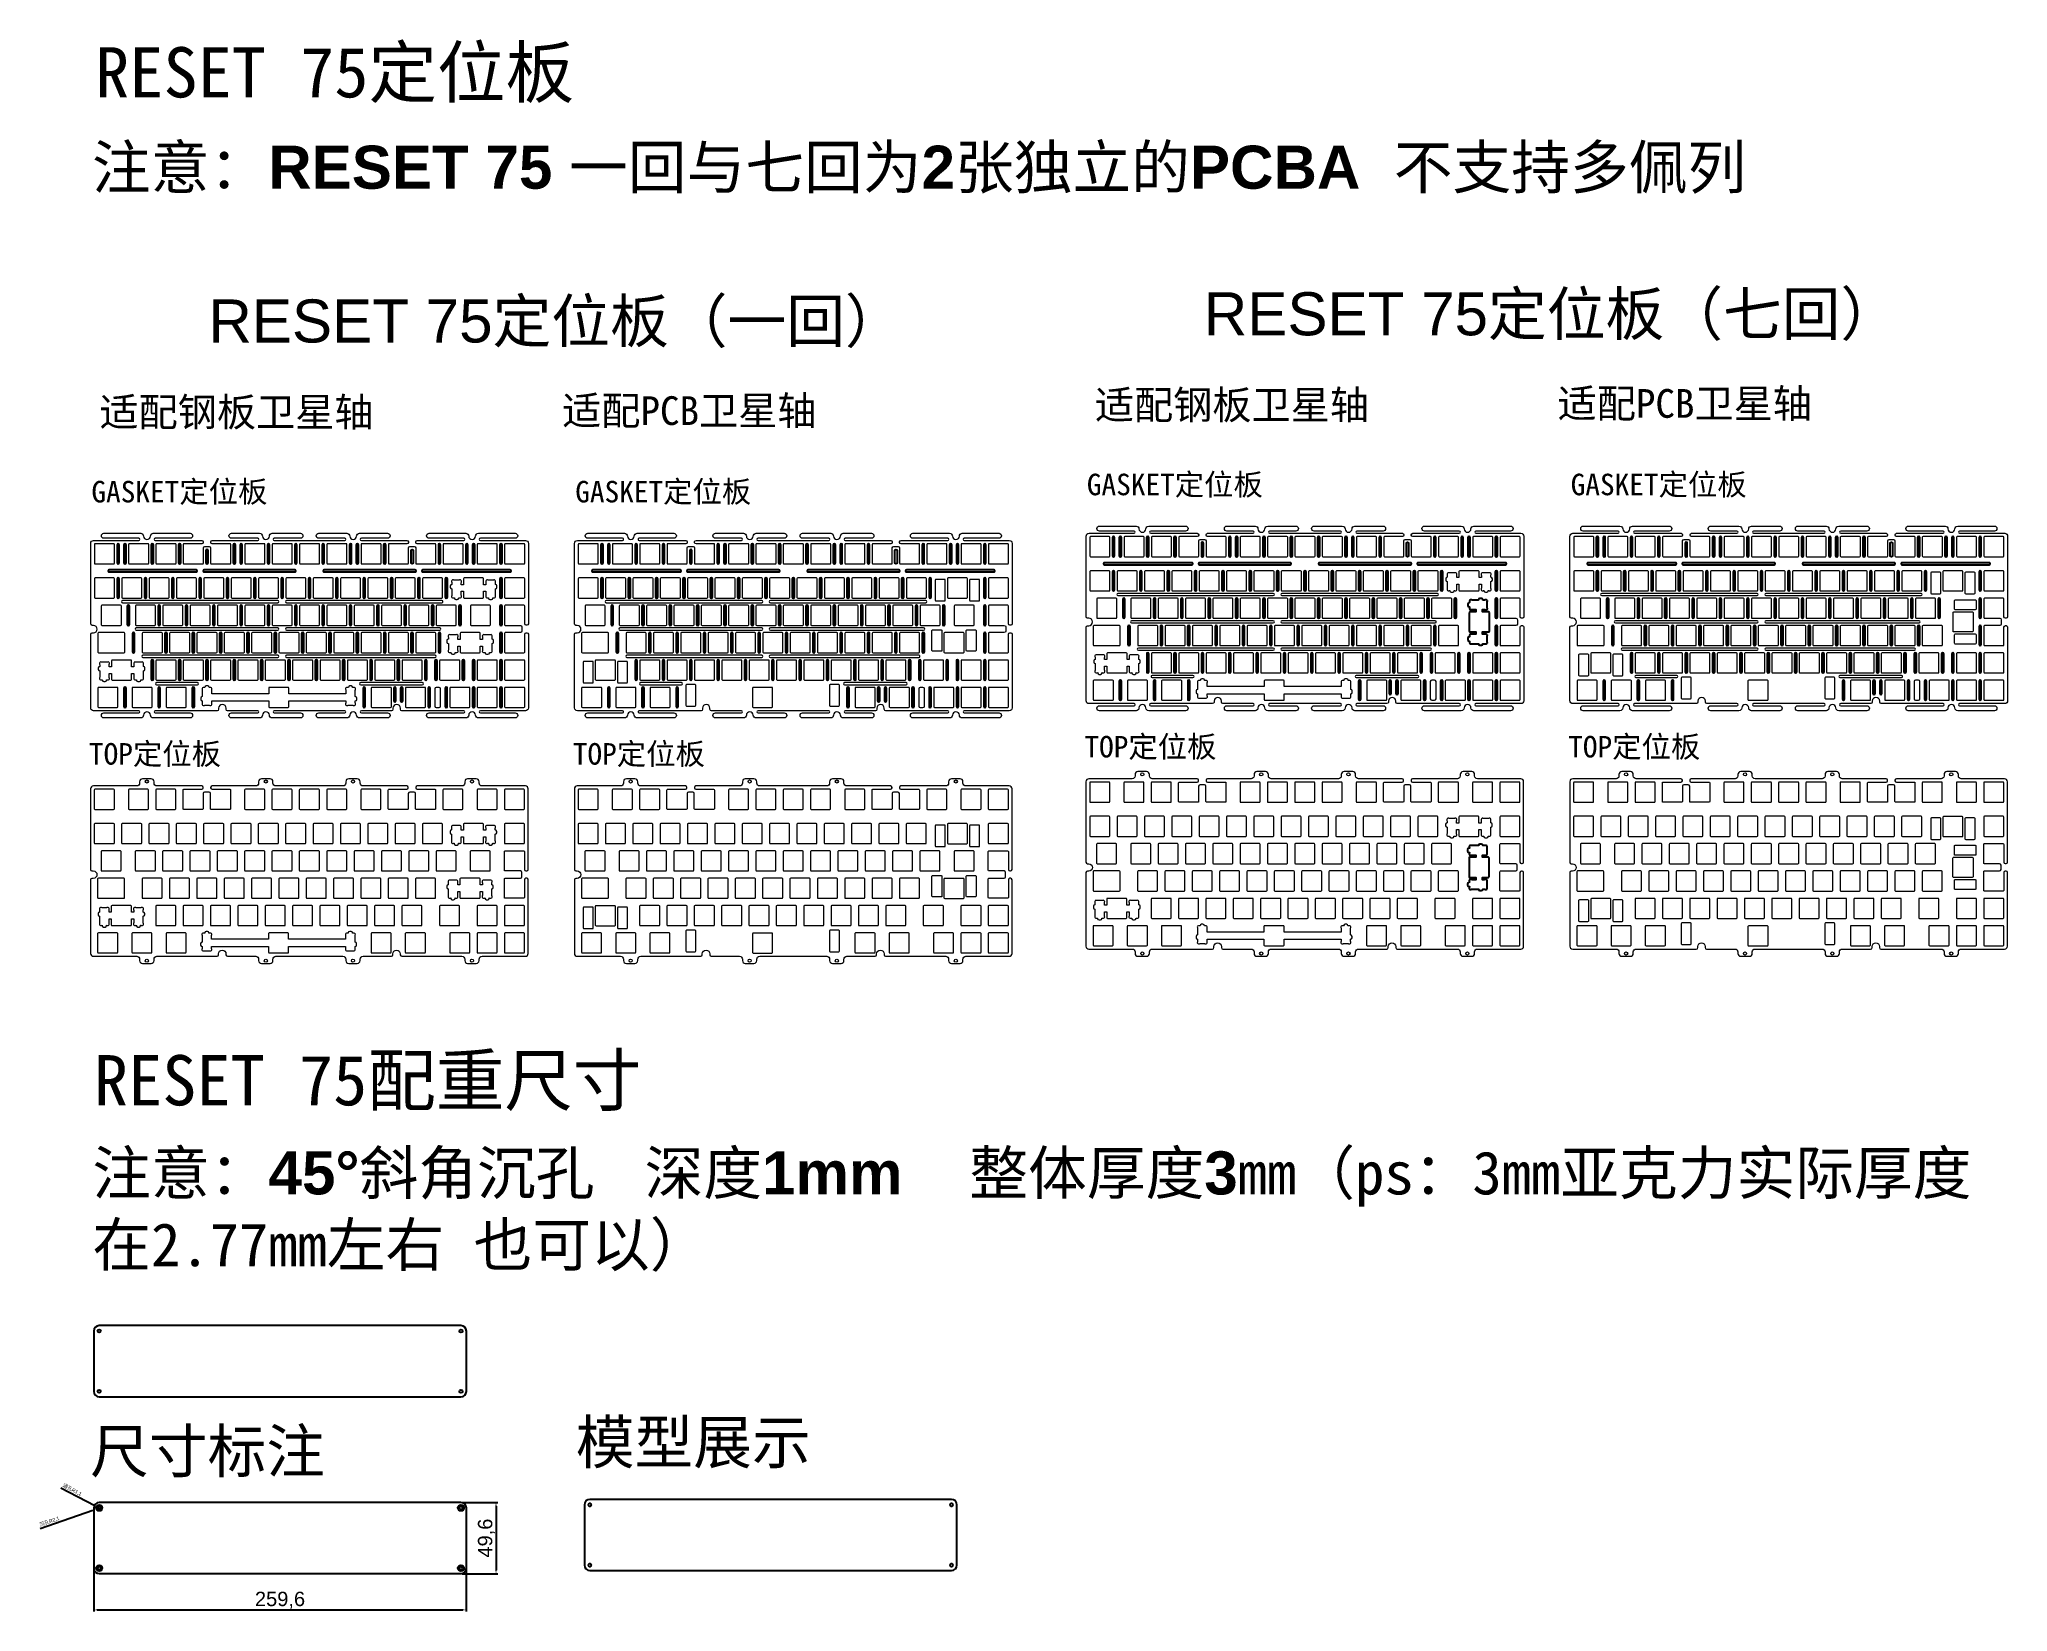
# Model space of a CAD drawing. Header units: millimetres. Extents: x 2670 to 4041, y 544 to 1639.
import ezdxf

# ---------------------------------------------------------------- set-up
doc = ezdxf.new("R2010")
doc.units = ezdxf.units.MM
doc.layers.add('1', color=7, linetype='Continuous', lineweight=0)
doc.layers.add('10', color=7, linetype='Continuous', true_color=0xffffff)
doc.styles.get("Standard").update_dxf_attribs({"font": 'arial.ttf'})
doc.dimstyles.new('ISO-25', dxfattribs={"dimtxt": 2.5, "dimasz": 2.5, "dimexe": 1.25, "dimexo": 0.625, "dimtad": 1, "dimtxsty": 'Standard', "dimcen": 2.5, "dimadec": 0, "dimazin": 0, "dimtfac": 1, "dimtmove": 0, "dimatfit": 3, "dimfxl": 0, "dimarcsym": 0})

msp = doc.modelspace()

# ---------------------------------------------------------------- texts
at = {"color": 1, "attachment_point": 1}
for s, width, insert, char_height in [('{\\fSimSun|b1|i0|c134|p2;RESET 75定位板}', 525.08963, (2708.881, 1633.896), 35), ('{\\fSimSun|b1|i0|c134|p2;注意：\\fArial|b1|i0|c0|p34;RESET 75 \\fSimSun|b1|i0|c134|p2;一回与七回为\\fArial|b1|i0|c0|p34;2\\fSimSun|b1|i0|c134|p2;张独立的\\fArial|b1|i0|c0|p34;PCBA  \\fSimSun|b1|i0|c134|p2;不支持多佩列}', 1307.98672, (2706.716, 1565.289), 30), ('{\\fSimSun|b1|i0|c134|p2;RESET 75配重尺寸}', 525.08963, (2708.025, 931.747), 35), ('{\\fSimSun|b1|i0|c134|p2;注意：\\fArial|b1|i0|c0|p34;45°\\fSimSun|b1|i0|c134|p2;斜角沉孔\\fArial|b1|i0|c0|p34;   \\fSimSun|b1|i0|c134|p2;深度\\fArial|b1|i0|c0|p34;1mm    \\fSimSun|b1|i0|c134|p2;整体厚度\\fArial|b1|i0|c0|p34;3\\fSimSun|b1|i0|c134|p2;mm（ps：3mm亚克力实际厚度在2.77mm左右 也可以）}', 1307.98672, (2706.936, 864.731), 30), ('{\\fSimSun|b1|i0|c134|p2;尺寸标注}', 1307.98672, (2705.383, 670.961), 30), ('{\\fSimSun|b1|i0|c134|p2;模型展示}', 1307.98672, (3043.756, 677.161), 30)]:
    msp.add_mtext_dynamic_manual_height_columns(s, width=width, gutter_width=12.5, heights=[0], dxfattribs=dict(at, insert=insert, char_height=char_height))
at = {"attachment_point": 1}
for s, insert, char_height in [('RESET 75{\\fSimSun|b0|i0|c134|p2;定位板（七回）}', (3481.287, 1463.159), 30), ('RESET 75{\\fSimSun|b0|i0|c134|p2;定位板（一回）}', (2787.822, 1458.159), 30), ('{\\fSimSun|b0|i0|c134|p2;适配PCB卫星轴}', (3727.7, 1395.717), 20), ('{\\fSimSun|b0|i0|c134|p2;适配钢板卫星轴}', (2711.894, 1389.721), 20), ('{\\fSimSun|b0|i0|c134|p2;适配PCB卫星轴}', (3034.235, 1390.717), 20), ('{\\fSimSun|b0|i0|c134|p2;适配钢板卫星轴}', (3405.359, 1394.721), 20), ('{\\fSimSun|b0|i0|c134|p2;GASKET定位板}', (2706.326, 1331.765), 15), ('{\\fSimSun|b0|i0|c134|p2;GASKET定位板}', (3043.385, 1331.765), 15), ('{\\fSimSun|b0|i0|c134|p2;GASKET定位板}', (3399.792, 1336.765), 15), ('{\\fSimSun|b0|i0|c134|p2;GASKET定位板}', (3736.851, 1336.765), 15), ('{\\fSimSun|b0|i0|c134|p2;TOP定位板}', (3398.094, 1154.108), 15), ('{\\fSimSun|b0|i0|c134|p2;TOP定位板}', (3735.153, 1154.108), 15), ('{\\fSimSun|b0|i0|c134|p2;TOP定位板}', (2704.629, 1149.108), 15), ('{\\fSimSun|b0|i0|c134|p2;TOP定位板}', (3041.688, 1149.108), 15)]:
    msp.add_mtext_dynamic_manual_height_columns(s, width=525.08963, gutter_width=12.5, heights=[0], dxfattribs=dict(at, insert=insert, char_height=char_height))

# ---------------------------------------------------------------- blocks, each defined once
blk = doc.blocks.new('*D58')
at = {"color": 0, "lineweight": -2, "transparency": 16777216}
for p, q in [((2707.9, 594.7), (2707.9, 544.1)), ((2967.5, 594.7), (2967.5, 544.1)), ((2710.4, 545.3), (2965, 545.3))]:
    blk.add_line(p, q, dxfattribs=at)
at = {"color": 0, "transparency": 16777216}
for points in [[(2710.4, 545.7), (2710.4, 544.9), (2707.9, 545.3)], [(2965, 545.7), (2965, 544.9), (2967.5, 545.3)]]:
    blk.add_solid(points, dxfattribs=at)
at = {"layer": 'Defpoints', "color": 0, "transparency": 16777216}
for p in [(2707.9, 595.3), (2967.5, 595.3), (2967.5, 545.3)]:
    blk.add_point(p, dxfattribs=at)
at = {"color": 0, "transparency": 16777216, "insert": (2837.7, 552), "char_height": 2.5, "attachment_point": 5}
blk.add_mtext('{\\H4x;259,6}', dxfattribs=at)
blk = doc.blocks.new('*D59')
at = {"color": 0, "lineweight": -2, "transparency": 16777216}
for p, q in [((2964.4, 620.1), (2989.4, 620.1)), ((2988.2, 617.6), (2988.2, 573)), ((2964.4, 570.5), (2989.4, 570.5))]:
    blk.add_line(p, q, dxfattribs=at)
at = {"color": 0, "transparency": 16777216}
for points in [[(2987.7, 617.6), (2988.6, 617.6), (2988.2, 620.1)], [(2987.7, 573), (2988.6, 573), (2988.2, 570.5)]]:
    blk.add_solid(points, dxfattribs=at)
at = {"layer": 'Defpoints', "color": 0, "transparency": 16777216}
for p in [(2963.7, 620.1), (2963.7, 570.5), (2988.2, 570.5)]:
    blk.add_point(p, dxfattribs=at)
at = {"color": 0, "transparency": 16777216, "insert": (2981.5, 595.3), "char_height": 2.5, "attachment_point": 5, "rotation": 90}
blk.add_mtext('{\\H4x;49,6}', dxfattribs=at)
blk = doc.blocks.new('*D60')
at = {"color": 0, "lineweight": -2, "transparency": 16777216}
for p, q in [((2685.1, 630.3), (2708.6, 618)), ((2711.7, 616.3), (2710.8, 616.9))]:
    blk.add_line(p, q, dxfattribs=at)
at = {"color": 0, "transparency": 16777216}
blk.add_solid([(2708.8, 618.4), (2708.4, 617.6), (2710.8, 616.9)], dxfattribs=at)
at = {"layer": 'Defpoints', "color": 0, "transparency": 16777216}
for p in [(2710.8, 616.9), (2711.7, 616.3)]:
    blk.add_point(p, dxfattribs=at)
at = {"color": 0, "transparency": 16777216, "insert": (2692.9, 628.9), "char_height": 2.5, "attachment_point": 5, "rotation": 332.3226}
blk.add_mtext('{\\fSimSun|b0|i0|c134|p2;通孔}R1,1', dxfattribs=at)
blk = doc.blocks.new('*D61')
at = {"color": 0, "lineweight": -2, "transparency": 16777216}
for p, q in [((2670.7, 602.1), (2707.4, 614.8)), ((2711.7, 616.3), (2709.8, 615.7))]:
    blk.add_line(p, q, dxfattribs=at)
at = {"color": 0, "transparency": 16777216}
blk.add_solid([(2707.3, 615.2), (2707.5, 614.4), (2709.8, 615.7)], dxfattribs=at)
at = {"layer": 'Defpoints', "color": 0, "transparency": 16777216}
for p in [(2709.8, 615.7), (2711.7, 616.3)]:
    blk.add_point(p, dxfattribs=at)
at = {"color": 0, "transparency": 16777216, "insert": (2677.1, 606.7), "char_height": 2.5, "attachment_point": 5, "rotation": 19.1603}
blk.add_mtext('{\\fSimSun|b0|i0|c134|p2;沉孔}R2,1', dxfattribs=at)

# ---------------------------------------------------------------- dimensions: what is measured, and where the dimension line sits
for mpoint, text, picture, middle in [((2710.771, 616.855), '{\\fSimSun|b0|i0|c134|p2;通孔}<>', '*D60', (2691.784, 626.814)), ((2709.761, 615.655), '{\\fSimSun|b0|i0|c134|p2;沉孔}<>', '*D61', (2677.831, 604.56))]:
    dim = msp.add_radius_dim(center=(2711.745, 616.344), mpoint=mpoint, text=text, dimstyle='ISO-25')
    dim.commit()
    dim.dimension.update_dxf_attribs({"geometry": picture, "text_midpoint": middle, "dimtype": 164})
dim = msp.add_linear_dim(base=(2988.15, 570.544), p1=(2963.745, 620.144), p2=(2963.745, 570.544), angle=90, text='{\\H4x;<>}', dimstyle='ISO-25')
dim.commit()
dim.dimension.update_dxf_attribs({"geometry": '*D59', "text_midpoint": (2981.516, 595.344)})
dim = msp.add_linear_dim(base=(2967.545, 545.33), p1=(2707.945, 595.344), p2=(2967.545, 595.344), text='{\\H4x;<>}', dimstyle='ISO-25')
dim.commit()
dim.dimension.update_dxf_attribs({"geometry": '*D58', "text_midpoint": (2837.745, 551.964)})

# ---------------------------------------------------------------- linework, layer by layer
at = {"color": 7, "linetype": 'Continuous', "lineweight": 25}
for p, q in [((2963.745, 743.316), (2711.745, 743.316)), ((2707.945, 739.516), (2707.945, 697.516)), ((2967.545, 697.516), (2967.545, 739.516)), ((2711.745, 693.716), (2963.745, 693.716)), ((2963.745, 620.144), (2711.745, 620.144)), ((3049.715, 618.47), (3049.715, 576.47)), ((3305.515, 622.27), (3053.515, 622.27)), ((3309.315, 576.47), (3309.315, 618.47)), ((2707.945, 616.344), (2707.945, 574.344)), ((2967.545, 574.344), (2967.545, 616.344)), ((2711.745, 570.544), (2963.745, 570.544)), ((3053.515, 572.67), (3305.515, 572.67))]:
    msp.add_line(p, q, dxfattribs=at)
at = {"color": 0}
for points in [[(3676.9, 1224.986), (3675.479, 1224.986), (3675.479, 1226.562), (3679.679, 1226.562, 0.41421356), (3680.179, 1227.062), (3680.179, 1240.062, 0.41421356), (3679.679, 1240.562), (3675.479, 1240.562), (3675.479, 1242.136), (3676.9, 1242.136, -0.07859749), (3677.517, 1242.039, 0.61251588), (3678.777, 1243.299, -0.07859749), (3678.679, 1243.916), (3678.679, 1247.007, -0.07859749), (3678.777, 1247.624, 0.61251588), (3677.517, 1248.884, -0.07859749), (3676.9, 1248.786), (3675.649, 1248.786, 0.41421356), (3674.649, 1249.786), (3673.649, 1249.786, 0.41421356), (3672.649, 1248.786), (3668.159, 1248.786, -0.07859749), (3667.542, 1248.884, 0.61251588), (3666.282, 1247.624, -0.07859749), (3666.379, 1247.007), (3666.379, 1246.961), (3666.179, 1246.961, 0.41421356), (3665.179, 1245.961), (3665.179, 1244.961, 0.41421356), (3666.179, 1243.961), (3666.379, 1243.961), (3666.379, 1243.916, -0.07859749), (3666.282, 1243.299, 0.61251588), (3667.542, 1242.039, -0.07859749), (3668.159, 1242.136), (3670.879, 1242.136), (3670.879, 1240.562), (3666.679, 1240.562, 0.41421356), (3666.179, 1240.062), (3666.179, 1227.062, 0.41421356), (3666.679, 1226.562), (3670.879, 1226.562), (3670.879, 1224.986), (3668.159, 1224.986, -0.07859749), (3667.542, 1225.084, 0.61251588), (3666.282, 1223.824, -0.07859749), (3666.379, 1223.207), (3666.379, 1223.161), (3666.179, 1223.161, 0.41421356), (3665.179, 1222.161), (3665.179, 1221.161, 0.41421356), (3666.179, 1220.161), (3666.379, 1220.161), (3666.379, 1220.116, -0.07859749), (3666.282, 1219.499, 0.61251588), (3667.542, 1218.239, -0.07859749), (3668.159, 1218.336), (3672.649, 1218.336, 0.41421356), (3673.649, 1217.336), (3674.649, 1217.336, 0.41421356), (3675.649, 1218.336), (3676.9, 1218.336, -0.07859749), (3677.517, 1218.239, 0.61251588), (3678.777, 1219.499, -0.07859749), (3678.679, 1220.116), (3678.679, 1223.207, -0.07859749), (3678.777, 1223.824, 0.61251588), (3677.517, 1225.084, -0.07859749)], [(3676.786, 1053.962), (3675.366, 1053.962), (3675.365, 1055.538), (3679.566, 1055.538, 0.41421356), (3680.066, 1056.038), (3680.066, 1069.038, 0.41421356), (3679.566, 1069.538), (3675.365, 1069.538), (3675.366, 1071.112), (3676.786, 1071.112, -0.07859749), (3677.404, 1071.015, 0.61251588), (3678.663, 1072.275, -0.07859749), (3678.566, 1072.892), (3678.566, 1075.983, -0.07859749), (3678.663, 1076.6, 0.61251588), (3677.404, 1077.86, -0.07859749), (3676.786, 1077.762), (3675.536, 1077.762, 0.41421356), (3674.536, 1078.762), (3673.536, 1078.762, 0.41421356), (3672.536, 1077.762), (3668.045, 1077.762, -0.07859749), (3667.428, 1077.86, 0.61251588), (3666.168, 1076.6, -0.07859749), (3666.266, 1075.983), (3666.266, 1075.937), (3666.066, 1075.937, 0.41421356), (3665.066, 1074.937), (3665.066, 1073.937, 0.41421356), (3666.066, 1072.937), (3666.266, 1072.937), (3666.266, 1072.892, -0.07859749), (3666.168, 1072.275, 0.61251588), (3667.428, 1071.015, -0.07859749), (3668.045, 1071.112), (3670.766, 1071.112), (3670.765, 1069.538), (3666.566, 1069.538, 0.41421356), (3666.066, 1069.038), (3666.066, 1056.038, 0.41421356), (3666.566, 1055.538), (3670.765, 1055.538), (3670.766, 1053.962), (3668.045, 1053.962, -0.07859749), (3667.428, 1054.06, 0.61251588), (3666.168, 1052.8, -0.07859749), (3666.266, 1052.183), (3666.266, 1052.137), (3666.066, 1052.137, 0.41421356), (3665.066, 1051.137), (3665.066, 1050.137, 0.41421356), (3666.066, 1049.137), (3666.266, 1049.137), (3666.266, 1049.092, -0.07859749), (3666.168, 1048.475, 0.61251588), (3667.428, 1047.215, -0.07859749), (3668.045, 1047.312), (3672.536, 1047.312, 0.41421356), (3673.536, 1046.312), (3674.536, 1046.312, 0.41421356), (3675.536, 1047.312), (3676.786, 1047.312, -0.07859749), (3677.404, 1047.215, 0.61251588), (3678.663, 1048.475, -0.07859749), (3678.566, 1049.092), (3678.566, 1052.183, -0.07859749), (3678.663, 1052.8, 0.61251588), (3677.404, 1054.06, -0.07859749)]]:
    msp.add_lwpolyline(points, format="xyb", close=True, dxfattribs=at)
at = {"color": 7, "linetype": 'Continuous', "lineweight": 25}
for centre, radius in [((2711.745, 739.516), 1.1), ((2963.745, 739.516), 1.1), ((2711.745, 697.516), 1.1), ((2963.745, 697.516), 1.1), ((2711.745, 616.344), 2.1), ((2711.745, 616.344), 1.1), ((2963.745, 616.344), 2.1), ((2963.745, 616.344), 1.1), ((3053.515, 618.47), 1.1), ((3305.515, 618.47), 1.1), ((2711.745, 574.344), 2.1), ((2963.745, 574.344), 2.1), ((3053.515, 576.47), 1.1), ((3305.515, 576.47), 1.1), ((2711.745, 574.344), 1.1), ((2963.745, 574.344), 1.1)]:
    msp.add_circle(centre, radius, dxfattribs=at)
for centre, start, end in [((2711.745, 739.516), 90, 180), ((2963.745, 739.516), 0, 90), ((2711.745, 697.516), 180, 270), ((2963.745, 697.516), 270, 0), ((2711.745, 616.344), 90, 180), ((2963.745, 616.344), 0, 90), ((3053.515, 618.47), 90, 180), ((3305.515, 618.47), 0, 90), ((3053.515, 576.47), 180, 270), ((3305.515, 576.47), 270, 0), ((2711.745, 574.344), 180, 270), ((2963.745, 574.344), 270, 0)]:
    msp.add_arc(centre, 3.8, start, end, dxfattribs=at)
at = {"layer": '1'}
for p, q in [((2740.036, 1170.879), (2740.036, 1170.879)), ((2750.036, 1170.879), (2750.036, 1170.879)), ((3077.095, 1170.879), (3077.095, 1170.879)), ((3087.095, 1170.879), (3087.095, 1170.879)), ((3433.501, 1175.879), (3433.501, 1175.879)), ((3443.501, 1175.879), (3443.501, 1175.879)), ((3770.56, 1175.879), (3770.56, 1175.879)), ((3780.56, 1175.879), (3780.56, 1175.879))]:
    msp.add_line(p, q, dxfattribs=at)
for points in [[(2833.662, 1171.629, 0.41421356), (2832.912, 1170.879, 0.41421356), (2833.662, 1170.129), (2851.912, 1170.129, -0.41421356), (2853.662, 1168.379, -0.41421356), (2851.912, 1166.629), (2832.311, 1166.629, -0.40757189), (2830.312, 1168.583, 0.97752522), (2825.513, 1168.583, -0.40757189), (2823.513, 1166.629), (2803.912, 1166.629, -0.41421356), (2802.162, 1168.379), (2802.162, 1168.379, -0.41421356), (2803.912, 1170.129), (2822.162, 1170.129, 0.41421356), (2822.912, 1170.879, 0.41421356), (2822.162, 1171.629), (2801.162, 1171.629, -0.41421356), (2800.162, 1172.629), (2800.162, 1173.351, 1), (2794.962, 1173.351), (2794.962, 1172.629, -0.41421356), (2793.962, 1171.629), (2750.786, 1171.629, 0.41421356), (2750.036, 1170.879, 0.41421356), (2750.786, 1170.129), (2775.036, 1170.129, -0.41421356), (2776.786, 1168.379, -0.41421356), (2775.036, 1166.629), (2749.435, 1166.629, -0.40757189), (2747.435, 1168.583, 0.97752522), (2742.636, 1168.583, -0.40757189), (2740.637, 1166.629), (2715.036, 1166.629, -0.41421356), (2713.286, 1168.379), (2713.286, 1168.379, -0.41421356), (2715.036, 1170.129), (2739.286, 1170.129, 0.41421356), (2740.036, 1170.879, 0.41421356), (2739.286, 1171.629), (2707.825, 1171.629, -0.41421356), (2705.825, 1173.629), (2705.825, 1224.893, -0.41421356), (2706.825, 1225.893), (2707.707, 1225.893, 1), (2707.707, 1231.093), (2706.825, 1231.093, -0.41421356), (2705.825, 1232.093), (2705.825, 1288.257, -0.41421356), (2707.825, 1290.257), (2739.286, 1290.257, 0.41421356), (2740.036, 1291.007, 0.41421356), (2739.286, 1291.757), (2715.036, 1291.757, -0.41421356), (2713.286, 1293.507, -0.41421356), (2715.036, 1295.257), (2740.637, 1295.257, -0.40757189), (2742.636, 1293.302, 0.97752522), (2747.435, 1293.302, -0.40757189), (2749.435, 1295.257), (2775.036, 1295.257, -0.41421356), (2776.786, 1293.507, -0.41421356), (2775.036, 1291.757), (2750.786, 1291.757, 0.41421356), (2750.036, 1291.007, 0.41421356), (2750.786, 1290.257), (2783.247, 1290.257, -0.41421356), (2784.247, 1289.257), (2784.247, 1288.949, -0.41421356), (2783.247, 1287.949), (2770.809, 1287.949, 0.41421356), (2770.309, 1287.449), (2770.309, 1274.449, 0.41421356), (2770.809, 1273.949), (2783.809, 1273.949, 0.41421356), (2784.309, 1274.449), (2784.309, 1285.042, -0.41421356), (2785.309, 1286.042), (2788.359, 1286.042, -0.41421356), (2789.359, 1285.042), (2789.359, 1274.449, 0.41421356), (2789.859, 1273.949), (2802.859, 1273.949, 0.41421356), (2803.359, 1274.449), (2803.359, 1287.449, 0.41421356), (2802.859, 1287.949), (2790.447, 1287.949, -0.41421356), (2789.447, 1288.949), (2789.447, 1289.257, -0.41421356), (2790.447, 1290.257), (2822.162, 1290.257, 0.41421356), (2822.912, 1291.007, 0.41421356), (2822.162, 1291.757), (2803.912, 1291.757, -0.41421356), (2802.162, 1293.507, -0.41421356), (2803.912, 1295.257), (2823.513, 1295.257, -0.40757189), (2825.513, 1293.302, 0.97752522), (2830.312, 1293.302, -0.40757189), (2832.311, 1295.257), (2851.912, 1295.257, -0.41421356), (2853.662, 1293.507, -0.41421356), (2851.912, 1291.757), (2833.662, 1291.757, 0.41421356), (2832.912, 1291.007, 0.41421356), (2833.662, 1290.257), (2882.906, 1290.257, 0.41421356), (2883.656, 1291.007, 0.41421356), (2882.906, 1291.757), (2864.656, 1291.757, -0.41421356), (2862.906, 1293.507, -0.41421356), (2864.656, 1295.257), (2884.257, 1295.257, -0.40757189), (2886.257, 1293.302, 0.97752522), (2891.055, 1293.302, -0.40757189), (2893.055, 1295.257), (2912.656, 1295.257, -0.41421356), (2914.406, 1293.507, -0.41421356), (2912.656, 1291.757), (2894.406, 1291.757, 0.41421356), (2893.656, 1291.007, 0.41421356), (2894.406, 1290.257), (2926.122, 1290.257, -0.41421356), (2927.122, 1289.257), (2927.122, 1288.949, -0.41421356), (2926.122, 1287.949), (2913.684, 1287.949, 0.41421356), (2913.184, 1287.449), (2913.184, 1274.449, 0.41421356), (2913.684, 1273.949), (2926.684, 1273.949, 0.41421356), (2927.184, 1274.449), (2927.184, 1285.042, -0.41421356), (2928.184, 1286.042), (2931.234, 1286.042, -0.41421356), (2932.234, 1285.042), (2932.234, 1274.449, 0.41421356), (2932.734, 1273.949), (2945.734, 1273.949, 0.41421356), (2946.234, 1274.449), (2946.234, 1287.449, 0.41421356), (2945.734, 1287.949), (2933.322, 1287.949, -0.41421356), (2932.322, 1288.949), (2932.322, 1289.257, -0.41421356), (2933.322, 1290.257), (2965.783, 1290.257, 0.41421356), (2966.533, 1291.007, 0.41421356), (2965.783, 1291.757), (2941.533, 1291.757, -0.41421356), (2939.783, 1293.507, -0.41421356), (2941.533, 1295.257), (2967.134, 1295.257, -0.40757189), (2969.133, 1293.302, 0.97752522), (2973.932, 1293.302, -0.40757189), (2975.932, 1295.257), (3001.533, 1295.257, -0.41421356), (3003.283, 1293.507, -0.41421356), (3001.533, 1291.757), (2977.283, 1291.757, 0.41421356), (2976.533, 1291.007, 0.41421356), (2977.283, 1290.257), (3008.719, 1290.257, -0.41421356), (3010.719, 1288.257), (3010.719, 1232.165, -0.41421356), (3009.719, 1231.165), (3009.146, 1231.165, -0.41421356), (3008.146, 1232.165), (3008.146, 1244.587, 0.41421356), (3007.646, 1245.087), (2994.646, 1245.087, 0.41421356), (2994.146, 1244.587), (2994.146, 1231.587, 0.41421356), (2994.646, 1231.087), (3005.236, 1231.087, -0.41421356), (3006.236, 1230.087), (3006.236, 1227.037, -0.41421356), (3005.236, 1226.037), (2994.646, 1226.037, 0.41421356), (2994.146, 1225.537), (2994.146, 1212.537, 0.41421356), (2994.646, 1212.037), (3007.646, 1212.037, 0.41421356), (3008.146, 1212.537), (3008.146, 1224.965, -0.41421356), (3009.146, 1225.965), (3009.719, 1225.965, -0.41421356), (3010.719, 1224.965), (3010.719, 1173.629, -0.41421356), (3008.719, 1171.629), (2977.283, 1171.629, 0.41421356), (2976.533, 1170.879, 0.41421356), (2977.283, 1170.129), (3001.533, 1170.129, -0.41421356), (3003.283, 1168.379, -0.41421356), (3001.533, 1166.629), (2975.932, 1166.629, -0.40757189), (2973.932, 1168.583, 0.97752522), (2969.133, 1168.583, -0.40757189), (2967.134, 1166.629), (2941.533, 1166.629, -0.41421356), (2939.783, 1168.379, -0.41421356), (2941.533, 1170.129), (2965.783, 1170.129, 0.41421356), (2966.533, 1170.879, 0.41421356), (2965.783, 1171.629), (2922.606, 1171.629, -0.41421356), (2921.606, 1172.629), (2921.606, 1173.351, 1), (2916.406, 1173.351), (2916.406, 1172.629, -0.41421356), (2915.406, 1171.629), (2894.406, 1171.629, 0.41421356), (2893.656, 1170.879, 0.41421356), (2894.406, 1170.129), (2912.656, 1170.129, -0.41421356), (2914.406, 1168.379, -0.41421356), (2912.656, 1166.629), (2893.055, 1166.629, -0.40757189), (2891.055, 1168.583, 0.97752522), (2886.257, 1168.583, -0.40757189), (2884.257, 1166.629), (2864.656, 1166.629, -0.41421356), (2862.906, 1168.379, -0.41421356), (2864.656, 1170.129), (2882.906, 1170.129, 0.41421356), (2883.656, 1170.879, 0.41421356), (2882.906, 1171.629), (2833.662, 1171.629)], [(3170.721, 1171.629, 0.41421356), (3169.971, 1170.879, 0.41421356), (3170.721, 1170.129), (3188.971, 1170.129, -0.41421356), (3190.721, 1168.379, -0.41421356), (3188.971, 1166.629), (3169.37, 1166.629, -0.40757189), (3167.371, 1168.583, 0.97752522), (3162.572, 1168.583, -0.40757189), (3160.572, 1166.629), (3140.971, 1166.629, -0.41421356), (3139.221, 1168.379), (3139.221, 1168.379, -0.41421356), (3140.971, 1170.129), (3159.221, 1170.129, 0.41421356), (3159.971, 1170.879, 0.41421356), (3159.221, 1171.629), (3138.221, 1171.629, -0.41421356), (3137.221, 1172.629), (3137.221, 1173.351, 1), (3132.021, 1173.351), (3132.021, 1172.629, -0.41421356), (3131.021, 1171.629), (3087.845, 1171.629, 0.41421356), (3087.095, 1170.879, 0.41421356), (3087.845, 1170.129), (3112.095, 1170.129, -0.41421356), (3113.845, 1168.379, -0.41421356), (3112.095, 1166.629), (3086.493, 1166.629, -0.40757189), (3084.494, 1168.583, 0.97752522), (3079.695, 1168.583, -0.40757189), (3077.696, 1166.629), (3052.095, 1166.629, -0.41421356), (3050.345, 1168.379), (3050.345, 1168.379, -0.41421356), (3052.095, 1170.129), (3076.345, 1170.129, 0.41421356), (3077.095, 1170.879, 0.41421356), (3076.345, 1171.629), (3044.884, 1171.629, -0.41421356), (3042.884, 1173.629), (3042.884, 1224.893, -0.41421356), (3043.884, 1225.893), (3044.766, 1225.893, 1), (3044.766, 1231.093), (3043.884, 1231.093, -0.41421356), (3042.884, 1232.093), (3042.884, 1288.257, -0.41421356), (3044.884, 1290.257), (3076.345, 1290.257, 0.41421356), (3077.095, 1291.007, 0.41421356), (3076.345, 1291.757), (3052.095, 1291.757, -0.41421356), (3050.345, 1293.507, -0.41421356), (3052.095, 1295.257), (3077.696, 1295.257, -0.40757189), (3079.695, 1293.302, 0.97752522), (3084.494, 1293.302, -0.40757189), (3086.493, 1295.257), (3112.095, 1295.257, -0.41421356), (3113.845, 1293.507, -0.41421356), (3112.095, 1291.757), (3087.845, 1291.757, 0.41421356), (3087.095, 1291.007, 0.41421356), (3087.845, 1290.257), (3120.306, 1290.257, -0.41421356), (3121.306, 1289.257), (3121.306, 1288.949, -0.41421356), (3120.306, 1287.949), (3107.868, 1287.949, 0.41421356), (3107.368, 1287.449), (3107.368, 1274.449, 0.41421356), (3107.868, 1273.949), (3120.868, 1273.949, 0.41421356), (3121.368, 1274.449), (3121.368, 1285.042, -0.41421356), (3122.368, 1286.042), (3125.418, 1286.042, -0.41421356), (3126.418, 1285.042), (3126.418, 1274.449, 0.41421356), (3126.918, 1273.949), (3139.918, 1273.949, 0.41421356), (3140.418, 1274.449), (3140.418, 1287.449, 0.41421356), (3139.918, 1287.949), (3127.506, 1287.949, -0.41421356), (3126.506, 1288.949), (3126.506, 1289.257, -0.41421356), (3127.506, 1290.257), (3159.221, 1290.257, 0.41421356), (3159.971, 1291.007, 0.41421356), (3159.221, 1291.757), (3140.971, 1291.757, -0.41421356), (3139.221, 1293.507, -0.41421356), (3140.971, 1295.257), (3160.572, 1295.257, -0.40757189), (3162.572, 1293.302, 0.97752522), (3167.371, 1293.302, -0.40757189), (3169.37, 1295.257), (3188.971, 1295.257, -0.41421356), (3190.721, 1293.507, -0.41421356), (3188.971, 1291.757), (3170.721, 1291.757, 0.41421356), (3169.971, 1291.007, 0.41421356), (3170.721, 1290.257), (3219.965, 1290.257, 0.41421356), (3220.715, 1291.007, 0.41421356), (3219.965, 1291.757), (3201.715, 1291.757, -0.41421356), (3199.965, 1293.507, -0.41421356), (3201.715, 1295.257), (3221.316, 1295.257, -0.40757189), (3223.316, 1293.302, 0.97752522), (3228.114, 1293.302, -0.40757189), (3230.114, 1295.257), (3249.715, 1295.257, -0.41421356), (3251.465, 1293.507, -0.41421356), (3249.715, 1291.757), (3231.465, 1291.757, 0.41421356), (3230.715, 1291.007, 0.41421356), (3231.465, 1290.257), (3263.181, 1290.257, -0.41421356), (3264.181, 1289.257), (3264.181, 1288.949, -0.41421356), (3263.181, 1287.949), (3250.743, 1287.949, 0.41421356), (3250.243, 1287.449), (3250.243, 1274.449, 0.41421356), (3250.743, 1273.949), (3263.743, 1273.949, 0.41421356), (3264.243, 1274.449), (3264.243, 1285.042, -0.41421356), (3265.243, 1286.042), (3268.293, 1286.042, -0.41421356), (3269.293, 1285.042), (3269.293, 1274.449, 0.41421356), (3269.793, 1273.949), (3282.793, 1273.949, 0.41421356), (3283.293, 1274.449), (3283.293, 1287.449, 0.41421356), (3282.793, 1287.949), (3270.381, 1287.949, -0.41421356), (3269.381, 1288.949), (3269.381, 1289.257, -0.41421356), (3270.381, 1290.257), (3302.842, 1290.257, 0.41421356), (3303.592, 1291.007, 0.41421356), (3302.842, 1291.757), (3278.592, 1291.757, -0.41421356), (3276.842, 1293.507, -0.41421356), (3278.592, 1295.257), (3304.193, 1295.257, -0.40757189), (3306.192, 1293.302, 0.97752522), (3310.991, 1293.302, -0.40757189), (3312.99, 1295.257), (3338.592, 1295.257, -0.41421356), (3340.342, 1293.507, -0.41421356), (3338.592, 1291.757), (3314.342, 1291.757, 0.41421356), (3313.592, 1291.007, 0.41421356), (3314.342, 1290.257), (3345.778, 1290.257, -0.41421356), (3347.778, 1288.257), (3347.778, 1232.165, -0.41421356), (3346.778, 1231.165), (3346.205, 1231.165, -0.41421356), (3345.205, 1232.165), (3345.205, 1244.587, 0.41421356), (3344.705, 1245.087), (3331.705, 1245.087, 0.41421356), (3331.205, 1244.587), (3331.205, 1231.587, 0.41421356), (3331.705, 1231.087), (3342.295, 1231.087, -0.41421356), (3343.295, 1230.087), (3343.295, 1227.037, -0.41421356), (3342.295, 1226.037), (3331.705, 1226.037, 0.41421356), (3331.205, 1225.537), (3331.205, 1212.537, 0.41421356), (3331.705, 1212.037), (3344.705, 1212.037, 0.41421356), (3345.205, 1212.537), (3345.205, 1224.965, -0.41421356), (3346.205, 1225.965), (3346.778, 1225.965, -0.41421356), (3347.778, 1224.965), (3347.778, 1173.629, -0.41421356), (3345.778, 1171.629), (3314.342, 1171.629, 0.41421356), (3313.592, 1170.879, 0.41421356), (3314.342, 1170.129), (3338.592, 1170.129, -0.41421356), (3340.342, 1168.379, -0.41421356), (3338.592, 1166.629), (3312.99, 1166.629, -0.40757189), (3310.991, 1168.583, 0.97752522), (3306.192, 1168.583, -0.40757189), (3304.193, 1166.629), (3278.592, 1166.629, -0.41421356), (3276.842, 1168.379, -0.41421356), (3278.592, 1170.129), (3302.842, 1170.129, 0.41421356), (3303.592, 1170.879, 0.41421356), (3302.842, 1171.629), (3259.665, 1171.629, -0.41421356), (3258.665, 1172.629), (3258.665, 1173.351, 1), (3253.465, 1173.351), (3253.465, 1172.629, -0.41421356), (3252.465, 1171.629), (3231.465, 1171.629, 0.41421356), (3230.715, 1170.879, 0.41421356), (3231.465, 1170.129), (3249.715, 1170.129, -0.41421356), (3251.465, 1168.379, -0.41421356), (3249.715, 1166.629), (3230.114, 1166.629, -0.40757189), (3228.114, 1168.583, 0.97752522), (3223.316, 1168.583, -0.40757189), (3221.316, 1166.629), (3201.715, 1166.629, -0.41421356), (3199.965, 1168.379, -0.41421356), (3201.715, 1170.129), (3219.965, 1170.129, 0.41421356), (3220.715, 1170.879, 0.41421356), (3219.965, 1171.629), (3170.721, 1171.629)], [(3527.128, 1176.629, 0.41421356), (3526.378, 1175.879, 0.41421356), (3527.128, 1175.129), (3545.378, 1175.129, -0.41421356), (3547.128, 1173.379, -0.41421356), (3545.378, 1171.629), (3525.777, 1171.629, -0.40757189), (3523.777, 1173.583, 0.97752522), (3518.978, 1173.583, -0.40757189), (3516.979, 1171.629), (3497.378, 1171.629, -0.41421356), (3495.628, 1173.379), (3495.628, 1173.379, -0.41421356), (3497.378, 1175.129), (3515.628, 1175.129, 0.41421356), (3516.378, 1175.879, 0.41421356), (3515.628, 1176.629), (3494.628, 1176.629, -0.41421356), (3493.628, 1177.629), (3493.628, 1178.351, 1), (3488.428, 1178.351), (3488.428, 1177.629, -0.41421356), (3487.428, 1176.629), (3444.251, 1176.629, 0.41421356), (3443.501, 1175.879, 0.41421356), (3444.251, 1175.129), (3468.501, 1175.129, -0.41421356), (3470.251, 1173.379, -0.41421356), (3468.501, 1171.629), (3442.9, 1171.629, -0.40757189), (3440.901, 1173.583, 0.97752522), (3436.102, 1173.583, -0.40757189), (3434.102, 1171.629), (3408.501, 1171.629, -0.41421356), (3406.751, 1173.379), (3406.751, 1173.379, -0.41421356), (3408.501, 1175.129), (3432.751, 1175.129, 0.41421356), (3433.501, 1175.879, 0.41421356), (3432.751, 1176.629), (3401.29, 1176.629, -0.41421356), (3399.29, 1178.629), (3399.29, 1229.893, -0.41421356), (3400.29, 1230.893), (3401.173, 1230.893, 1), (3401.173, 1236.093), (3400.29, 1236.093, -0.41421356), (3399.29, 1237.093), (3399.29, 1293.257, -0.41421356), (3401.29, 1295.257), (3432.751, 1295.257, 0.41421356), (3433.501, 1296.007, 0.41421356), (3432.751, 1296.757), (3408.501, 1296.757, -0.41421356), (3406.751, 1298.507, -0.41421356), (3408.501, 1300.257), (3434.102, 1300.257, -0.40757189), (3436.102, 1298.302, 0.97752522), (3440.901, 1298.302, -0.40757189), (3442.9, 1300.257), (3468.501, 1300.257, -0.41421356), (3470.251, 1298.507, -0.41421356), (3468.501, 1296.757), (3444.251, 1296.757, 0.41421356), (3443.501, 1296.007, 0.41421356), (3444.251, 1295.257), (3476.712, 1295.257, -0.41421356), (3477.712, 1294.257), (3477.712, 1293.949, -0.41421356), (3476.712, 1292.949), (3464.274, 1292.949, 0.41421356), (3463.774, 1292.449), (3463.774, 1279.449, 0.41421356), (3464.274, 1278.949), (3477.274, 1278.949, 0.41421356), (3477.774, 1279.449), (3477.774, 1290.042, -0.41421356), (3478.774, 1291.042), (3481.824, 1291.042, -0.41421356), (3482.824, 1290.042), (3482.824, 1279.449, 0.41421356), (3483.324, 1278.949), (3496.324, 1278.949, 0.41421356), (3496.824, 1279.449), (3496.824, 1292.449, 0.41421356), (3496.324, 1292.949), (3483.912, 1292.949, -0.41421356), (3482.912, 1293.949), (3482.912, 1294.257, -0.41421356), (3483.912, 1295.257), (3515.628, 1295.257, 0.41421356), (3516.378, 1296.007, 0.41421356), (3515.628, 1296.757), (3497.378, 1296.757, -0.41421356), (3495.628, 1298.507, -0.41421356), (3497.378, 1300.257), (3516.979, 1300.257, -0.40757189), (3518.978, 1298.302, 0.97752522), (3523.777, 1298.302, -0.40757189), (3525.777, 1300.257), (3545.378, 1300.257, -0.41421356), (3547.128, 1298.507, -0.41421356), (3545.378, 1296.757), (3527.128, 1296.757, 0.41421356), (3526.378, 1296.007, 0.41421356), (3527.128, 1295.257), (3576.372, 1295.257, 0.41421356), (3577.122, 1296.007, 0.41421356), (3576.372, 1296.757), (3558.122, 1296.757, -0.41421356), (3556.372, 1298.507, -0.41421356), (3558.122, 1300.257), (3577.723, 1300.257, -0.40757189), (3579.722, 1298.302, 0.97752522), (3584.521, 1298.302, -0.40757189), (3586.52, 1300.257), (3606.122, 1300.257, -0.41421356), (3607.872, 1298.507, -0.41421356), (3606.122, 1296.757), (3587.872, 1296.757, 0.41421356), (3587.122, 1296.007, 0.41421356), (3587.872, 1295.257), (3619.587, 1295.257, -0.41421356), (3620.587, 1294.257), (3620.587, 1293.949, -0.41421356), (3619.587, 1292.949), (3607.149, 1292.949, 0.41421356), (3606.649, 1292.449), (3606.649, 1279.449, 0.41421356), (3607.149, 1278.949), (3620.149, 1278.949, 0.41421356), (3620.649, 1279.449), (3620.649, 1290.042, -0.41421356), (3621.649, 1291.042), (3624.699, 1291.042, -0.41421356), (3625.699, 1290.042), (3625.699, 1279.449, 0.41421356), (3626.199, 1278.949), (3639.199, 1278.949, 0.41421356), (3639.699, 1279.449), (3639.699, 1292.449, 0.41421356), (3639.199, 1292.949), (3626.787, 1292.949, -0.41421356), (3625.787, 1293.949), (3625.787, 1294.257, -0.41421356), (3626.787, 1295.257), (3659.248, 1295.257, 0.41421356), (3659.998, 1296.007, 0.41421356), (3659.248, 1296.757), (3634.998, 1296.757, -0.41421356), (3633.248, 1298.507, -0.41421356), (3634.998, 1300.257), (3660.599, 1300.257, -0.40757189), (3662.599, 1298.302, 0.97752522), (3667.398, 1298.302, -0.40757189), (3669.397, 1300.257), (3694.998, 1300.257, -0.41421356), (3696.748, 1298.507, -0.41421356), (3694.998, 1296.757), (3670.748, 1296.757, 0.41421356), (3669.998, 1296.007, 0.41421356), (3670.748, 1295.257), (3702.184, 1295.257, -0.41421356), (3704.184, 1293.257), (3704.184, 1237.165, -0.41421356), (3703.184, 1236.165), (3702.612, 1236.165, -0.41421356), (3701.612, 1237.165), (3701.612, 1249.587, 0.41421356), (3701.112, 1250.087), (3688.112, 1250.087, 0.41421356), (3687.612, 1249.587), (3687.612, 1236.587, 0.41421356), (3688.112, 1236.087), (3698.701, 1236.087, -0.41421356), (3699.701, 1235.087), (3699.701, 1232.037, -0.41421356), (3698.701, 1231.037), (3688.112, 1231.037, 0.41421356), (3687.612, 1230.537), (3687.612, 1217.537, 0.41421356), (3688.112, 1217.037), (3701.112, 1217.037, 0.41421356), (3701.612, 1217.537), (3701.612, 1229.965, -0.41421356), (3702.612, 1230.965), (3703.184, 1230.965, -0.41421356), (3704.184, 1229.965), (3704.184, 1178.629, -0.41421356), (3702.184, 1176.629), (3670.748, 1176.629, 0.41421356), (3669.998, 1175.879, 0.41421356), (3670.748, 1175.129), (3694.998, 1175.129, -0.41421356), (3696.748, 1173.379, -0.41421356), (3694.998, 1171.629), (3669.397, 1171.629, -0.40757189), (3667.398, 1173.583, 0.97752522), (3662.599, 1173.583, -0.40757189), (3660.599, 1171.629), (3634.998, 1171.629, -0.41421356), (3633.248, 1173.379, -0.41421356), (3634.998, 1175.129), (3659.248, 1175.129, 0.41421356), (3659.998, 1175.879, 0.41421356), (3659.248, 1176.629), (3616.072, 1176.629, -0.41421356), (3615.072, 1177.629), (3615.072, 1178.351, 1), (3609.872, 1178.351), (3609.872, 1177.629, -0.41421356), (3608.872, 1176.629), (3587.872, 1176.629, 0.41421356), (3587.122, 1175.879, 0.41421356), (3587.872, 1175.129), (3606.122, 1175.129, -0.41421356), (3607.872, 1173.379, -0.41421356), (3606.122, 1171.629), (3586.52, 1171.629, -0.40757189), (3584.521, 1173.583, 0.97752522), (3579.722, 1173.583, -0.40757189), (3577.723, 1171.629), (3558.122, 1171.629, -0.41421356), (3556.372, 1173.379, -0.41421356), (3558.122, 1175.129), (3576.372, 1175.129, 0.41421356), (3577.122, 1175.879, 0.41421356), (3576.372, 1176.629), (3527.128, 1176.629)], [(3864.187, 1176.629, 0.41421356), (3863.437, 1175.879, 0.41421356), (3864.187, 1175.129), (3882.437, 1175.129, -0.41421356), (3884.187, 1173.379, -0.41421356), (3882.437, 1171.629), (3862.835, 1171.629, -0.40757189), (3860.836, 1173.583, 0.97752522), (3856.037, 1173.583, -0.40757189), (3854.038, 1171.629), (3834.437, 1171.629, -0.41421356), (3832.687, 1173.379), (3832.687, 1173.379, -0.41421356), (3834.437, 1175.129), (3852.687, 1175.129, 0.41421356), (3853.437, 1175.879, 0.41421356), (3852.687, 1176.629), (3831.687, 1176.629, -0.41421356), (3830.687, 1177.629), (3830.687, 1178.351, 1), (3825.487, 1178.351), (3825.487, 1177.629, -0.41421356), (3824.487, 1176.629), (3781.31, 1176.629, 0.41421356), (3780.56, 1175.879, 0.41421356), (3781.31, 1175.129), (3805.56, 1175.129, -0.41421356), (3807.31, 1173.379, -0.41421356), (3805.56, 1171.629), (3779.959, 1171.629, -0.40757189), (3777.959, 1173.583, 0.97752522), (3773.161, 1173.583, -0.40757189), (3771.161, 1171.629), (3745.56, 1171.629, -0.41421356), (3743.81, 1173.379), (3743.81, 1173.379, -0.41421356), (3745.56, 1175.129), (3769.81, 1175.129, 0.41421356), (3770.56, 1175.879, 0.41421356), (3769.81, 1176.629), (3738.349, 1176.629, -0.41421356), (3736.349, 1178.629), (3736.349, 1229.893, -0.41421356), (3737.349, 1230.893), (3738.232, 1230.893, 1), (3738.232, 1236.093), (3737.349, 1236.093, -0.41421356), (3736.349, 1237.093), (3736.349, 1293.257, -0.41421356), (3738.349, 1295.257), (3769.81, 1295.257, 0.41421356), (3770.56, 1296.007, 0.41421356), (3769.81, 1296.757), (3745.56, 1296.757, -0.41421356), (3743.81, 1298.507, -0.41421356), (3745.56, 1300.257), (3771.161, 1300.257, -0.40757189), (3773.161, 1298.302, 0.97752522), (3777.959, 1298.302, -0.40757189), (3779.959, 1300.257), (3805.56, 1300.257, -0.41421356), (3807.31, 1298.507, -0.41421356), (3805.56, 1296.757), (3781.31, 1296.757, 0.41421356), (3780.56, 1296.007, 0.41421356), (3781.31, 1295.257), (3813.771, 1295.257, -0.41421356), (3814.771, 1294.257), (3814.771, 1293.949, -0.41421356), (3813.771, 1292.949), (3801.333, 1292.949, 0.41421356), (3800.833, 1292.449), (3800.833, 1279.449, 0.41421356), (3801.333, 1278.949), (3814.333, 1278.949, 0.41421356), (3814.833, 1279.449), (3814.833, 1290.042, -0.41421356), (3815.833, 1291.042), (3818.883, 1291.042, -0.41421356), (3819.883, 1290.042), (3819.883, 1279.449, 0.41421356), (3820.383, 1278.949), (3833.383, 1278.949, 0.41421356), (3833.883, 1279.449), (3833.883, 1292.449, 0.41421356), (3833.383, 1292.949), (3820.971, 1292.949, -0.41421356), (3819.971, 1293.949), (3819.971, 1294.257, -0.41421356), (3820.971, 1295.257), (3852.687, 1295.257, 0.41421356), (3853.437, 1296.007, 0.41421356), (3852.687, 1296.757), (3834.437, 1296.757, -0.41421356), (3832.687, 1298.507, -0.41421356), (3834.437, 1300.257), (3854.038, 1300.257, -0.40757189), (3856.037, 1298.302, 0.97752522), (3860.836, 1298.302, -0.40757189), (3862.835, 1300.257), (3882.437, 1300.257, -0.41421356), (3884.187, 1298.507, -0.41421356), (3882.437, 1296.757), (3864.187, 1296.757, 0.41421356), (3863.437, 1296.007, 0.41421356), (3864.187, 1295.257), (3913.43, 1295.257, 0.41421356), (3914.18, 1296.007, 0.41421356), (3913.43, 1296.757), (3895.18, 1296.757, -0.41421356), (3893.43, 1298.507, -0.41421356), (3895.18, 1300.257), (3914.782, 1300.257, -0.40757189), (3916.781, 1298.302, 0.97752522), (3921.58, 1298.302, -0.40757189), (3923.579, 1300.257), (3943.18, 1300.257, -0.41421356), (3944.93, 1298.507, -0.41421356), (3943.18, 1296.757), (3924.93, 1296.757, 0.41421356), (3924.18, 1296.007, 0.41421356), (3924.93, 1295.257), (3956.646, 1295.257, -0.41421356), (3957.646, 1294.257), (3957.646, 1293.949, -0.41421356), (3956.646, 1292.949), (3944.208, 1292.949, 0.41421356), (3943.708, 1292.449), (3943.708, 1279.449, 0.41421356), (3944.208, 1278.949), (3957.208, 1278.949, 0.41421356), (3957.708, 1279.449), (3957.708, 1290.042, -0.41421356), (3958.708, 1291.042), (3961.758, 1291.042, -0.41421356), (3962.758, 1290.042), (3962.758, 1279.449, 0.41421356), (3963.258, 1278.949), (3976.258, 1278.949, 0.41421356), (3976.758, 1279.449), (3976.758, 1292.449, 0.41421356), (3976.258, 1292.949), (3963.846, 1292.949, -0.41421356), (3962.846, 1293.949), (3962.846, 1294.257, -0.41421356), (3963.846, 1295.257), (3996.307, 1295.257, 0.41421356), (3997.057, 1296.007, 0.41421356), (3996.307, 1296.757), (3972.057, 1296.757, -0.41421356), (3970.307, 1298.507, -0.41421356), (3972.057, 1300.257), (3997.658, 1300.257, -0.40757189), (3999.658, 1298.302, 0.97752522), (4004.456, 1298.302, -0.40757189), (4006.456, 1300.257), (4032.057, 1300.257, -0.41421356), (4033.807, 1298.507, -0.41421356), (4032.057, 1296.757), (4007.807, 1296.757, 0.41421356), (4007.057, 1296.007, 0.41421356), (4007.807, 1295.257), (4039.243, 1295.257, -0.41421356), (4041.243, 1293.257), (4041.243, 1237.165, -0.41421356), (4040.243, 1236.165), (4039.671, 1236.165, -0.41421356), (4038.671, 1237.165), (4038.671, 1249.587, 0.41421356), (4038.171, 1250.087), (4025.171, 1250.087, 0.41421356), (4024.671, 1249.587), (4024.671, 1236.587, 0.41421356), (4025.171, 1236.087), (4035.76, 1236.087, -0.41421356), (4036.76, 1235.087), (4036.76, 1232.037, -0.41421356), (4035.76, 1231.037), (4025.171, 1231.037, 0.41421356), (4024.671, 1230.537), (4024.671, 1217.537, 0.41421356), (4025.171, 1217.037), (4038.171, 1217.037, 0.41421356), (4038.671, 1217.537), (4038.671, 1229.965, -0.41421356), (4039.671, 1230.965), (4040.243, 1230.965, -0.41421356), (4041.243, 1229.965), (4041.243, 1178.629, -0.41421356), (4039.243, 1176.629), (4007.807, 1176.629, 0.41421356), (4007.057, 1175.879, 0.41421356), (4007.807, 1175.129), (4032.057, 1175.129, -0.41421356), (4033.807, 1173.379, -0.41421356), (4032.057, 1171.629), (4006.456, 1171.629, -0.40757189), (4004.456, 1173.583, 0.97752522), (3999.658, 1173.583, -0.40757189), (3997.658, 1171.629), (3972.057, 1171.629, -0.41421356), (3970.307, 1173.379, -0.41421356), (3972.057, 1175.129), (3996.307, 1175.129, 0.41421356), (3997.057, 1175.879, 0.41421356), (3996.307, 1176.629), (3953.13, 1176.629, -0.41421356), (3952.13, 1177.629), (3952.13, 1178.351, 1), (3946.93, 1178.351), (3946.93, 1177.629, -0.41421356), (3945.93, 1176.629), (3924.93, 1176.629, 0.41421356), (3924.18, 1175.879, 0.41421356), (3924.93, 1175.129), (3943.18, 1175.129, -0.41421356), (3944.93, 1173.379, -0.41421356), (3943.18, 1171.629), (3923.579, 1171.629, -0.40757189), (3921.58, 1173.583, 0.97752522), (3916.781, 1173.583, -0.40757189), (3914.782, 1171.629), (3895.18, 1171.629, -0.41421356), (3893.43, 1173.379, -0.41421356), (3895.18, 1175.129), (3913.43, 1175.129, 0.41421356), (3914.18, 1175.879, 0.41421356), (3913.43, 1176.629), (3864.187, 1176.629)]]:
    msp.add_lwpolyline(points, format="xyb", dxfattribs=at)
for points in [[(3402.362, 1278.949), (3415.362, 1278.949, 0.41421356), (3415.862, 1279.449), (3415.862, 1292.449, 0.41421356), (3415.362, 1292.949), (3402.362, 1292.949, 0.41421356), (3401.862, 1292.449), (3401.862, 1279.449, 0.41421356)], [(3426.174, 1278.949), (3439.174, 1278.949, 0.41421356), (3439.674, 1279.449), (3439.674, 1292.449, 0.41421356), (3439.174, 1292.949), (3426.174, 1292.949, 0.41421356), (3425.674, 1292.449), (3425.674, 1279.449, 0.41421356)], [(3445.224, 1278.949), (3458.224, 1278.949, 0.41421356), (3458.724, 1279.449), (3458.724, 1292.449, 0.41421356), (3458.224, 1292.949), (3445.224, 1292.949, 0.41421356), (3444.724, 1292.449), (3444.724, 1279.449, 0.41421356)], [(3507.137, 1278.949), (3520.137, 1278.949, 0.41421356), (3520.637, 1279.449), (3520.637, 1292.449, 0.41421356), (3520.137, 1292.949), (3507.137, 1292.949, 0.41421356), (3506.637, 1292.449), (3506.637, 1279.449, 0.41421356)], [(3526.187, 1278.949), (3539.187, 1278.949, 0.41421356), (3539.687, 1279.449), (3539.687, 1292.449, 0.41421356), (3539.187, 1292.949), (3526.187, 1292.949, 0.41421356), (3525.687, 1292.449), (3525.687, 1279.449, 0.41421356)], [(3545.237, 1278.949), (3558.237, 1278.949, 0.41421356), (3558.737, 1279.449), (3558.737, 1292.449, 0.41421356), (3558.237, 1292.949), (3545.237, 1292.949, 0.41421356), (3544.737, 1292.449), (3544.737, 1279.449, 0.41421356)], [(3564.287, 1278.949), (3577.287, 1278.949, 0.41421356), (3577.787, 1279.449), (3577.787, 1292.449, 0.41421356), (3577.287, 1292.949), (3564.287, 1292.949, 0.41421356), (3563.787, 1292.449), (3563.787, 1279.449, 0.41421356)], [(3588.099, 1278.949), (3601.099, 1278.949, 0.41421356), (3601.599, 1279.449), (3601.599, 1292.449, 0.41421356), (3601.099, 1292.949), (3588.099, 1292.949, 0.41421356), (3587.599, 1292.449), (3587.599, 1279.449, 0.41421356)], [(3645.249, 1278.949), (3658.249, 1278.949, 0.41421356), (3658.749, 1279.449), (3658.749, 1292.449, 0.41421356), (3658.249, 1292.949), (3645.249, 1292.949, 0.41421356), (3644.749, 1292.449), (3644.749, 1279.449, 0.41421356)], [(3682.562, 1279.449), (3682.562, 1292.449, 0.41421356), (3682.062, 1292.949), (3669.062, 1292.949, 0.41421356), (3668.562, 1292.449), (3668.562, 1279.449, 0.41421356), (3669.062, 1278.949), (3682.062, 1278.949, 0.41421356)], [(3688.112, 1278.949), (3701.112, 1278.949, 0.41421356), (3701.612, 1279.449), (3701.612, 1292.449, 0.41421356), (3701.112, 1292.949), (3688.112, 1292.949, 0.41421356), (3687.612, 1292.449), (3687.612, 1279.449, 0.41421356)], [(3739.421, 1278.949), (3752.421, 1278.949, 0.41421356), (3752.921, 1279.449), (3752.921, 1292.449, 0.41421356), (3752.421, 1292.949), (3739.421, 1292.949, 0.41421356), (3738.921, 1292.449), (3738.921, 1279.449, 0.41421356)], [(3763.233, 1278.949), (3776.233, 1278.949, 0.41421356), (3776.733, 1279.449), (3776.733, 1292.449, 0.41421356), (3776.233, 1292.949), (3763.233, 1292.949, 0.41421356), (3762.733, 1292.449), (3762.733, 1279.449, 0.41421356)], [(3782.283, 1278.949), (3795.283, 1278.949, 0.41421356), (3795.783, 1279.449), (3795.783, 1292.449, 0.41421356), (3795.283, 1292.949), (3782.283, 1292.949, 0.41421356), (3781.783, 1292.449), (3781.783, 1279.449, 0.41421356)], [(3844.196, 1278.949), (3857.196, 1278.949, 0.41421356), (3857.696, 1279.449), (3857.696, 1292.449, 0.41421356), (3857.196, 1292.949), (3844.196, 1292.949, 0.41421356), (3843.696, 1292.449), (3843.696, 1279.449, 0.41421356)], [(3863.246, 1278.949), (3876.246, 1278.949, 0.41421356), (3876.746, 1279.449), (3876.746, 1292.449, 0.41421356), (3876.246, 1292.949), (3863.246, 1292.949, 0.41421356), (3862.746, 1292.449), (3862.746, 1279.449, 0.41421356)], [(3882.296, 1278.949), (3895.296, 1278.949, 0.41421356), (3895.796, 1279.449), (3895.796, 1292.449, 0.41421356), (3895.296, 1292.949), (3882.296, 1292.949, 0.41421356), (3881.796, 1292.449), (3881.796, 1279.449, 0.41421356)], [(3901.346, 1278.949), (3914.346, 1278.949, 0.41421356), (3914.846, 1279.449), (3914.846, 1292.449, 0.41421356), (3914.346, 1292.949), (3901.346, 1292.949, 0.41421356), (3900.846, 1292.449), (3900.846, 1279.449, 0.41421356)], [(3925.158, 1278.949), (3938.158, 1278.949, 0.41421356), (3938.658, 1279.449), (3938.658, 1292.449, 0.41421356), (3938.158, 1292.949), (3925.158, 1292.949, 0.41421356), (3924.658, 1292.449), (3924.658, 1279.449, 0.41421356)], [(3982.308, 1278.949), (3995.308, 1278.949, 0.41421356), (3995.808, 1279.449), (3995.808, 1292.449, 0.41421356), (3995.308, 1292.949), (3982.308, 1292.949, 0.41421356), (3981.808, 1292.449), (3981.808, 1279.449, 0.41421356)], [(4019.621, 1279.449), (4019.621, 1292.449, 0.41421356), (4019.121, 1292.949), (4006.121, 1292.949, 0.41421356), (4005.621, 1292.449), (4005.621, 1279.449, 0.41421356), (4006.121, 1278.949), (4019.121, 1278.949, 0.41421356)], [(4025.171, 1278.949), (4038.171, 1278.949, 0.41421356), (4038.671, 1279.449), (4038.671, 1292.449, 0.41421356), (4038.171, 1292.949), (4025.171, 1292.949, 0.41421356), (4024.671, 1292.449), (4024.671, 1279.449, 0.41421356)], [(2708.896, 1273.949), (2721.896, 1273.949, 0.41421356), (2722.396, 1274.449), (2722.396, 1287.449, 0.41421356), (2721.896, 1287.949), (2708.896, 1287.949, 0.41421356), (2708.396, 1287.449), (2708.396, 1274.449, 0.41421356)], [(2732.709, 1273.949), (2745.709, 1273.949, 0.41421356), (2746.209, 1274.449), (2746.209, 1287.449, 0.41421356), (2745.709, 1287.949), (2732.709, 1287.949, 0.41421356), (2732.209, 1287.449), (2732.209, 1274.449, 0.41421356)], [(2751.759, 1273.949), (2764.759, 1273.949, 0.41421356), (2765.259, 1274.449), (2765.259, 1287.449, 0.41421356), (2764.759, 1287.949), (2751.759, 1287.949, 0.41421356), (2751.259, 1287.449), (2751.259, 1274.449, 0.41421356)], [(2813.671, 1273.949), (2826.671, 1273.949, 0.41421356), (2827.171, 1274.449), (2827.171, 1287.449, 0.41421356), (2826.671, 1287.949), (2813.671, 1287.949, 0.41421356), (2813.171, 1287.449), (2813.171, 1274.449, 0.41421356)], [(2832.721, 1273.949), (2845.721, 1273.949, 0.41421356), (2846.221, 1274.449), (2846.221, 1287.449, 0.41421356), (2845.721, 1287.949), (2832.721, 1287.949, 0.41421356), (2832.221, 1287.449), (2832.221, 1274.449, 0.41421356)], [(2851.771, 1273.949), (2864.771, 1273.949, 0.41421356), (2865.271, 1274.449), (2865.271, 1287.449, 0.41421356), (2864.771, 1287.949), (2851.771, 1287.949, 0.41421356), (2851.271, 1287.449), (2851.271, 1274.449, 0.41421356)], [(2870.821, 1273.949), (2883.821, 1273.949, 0.41421356), (2884.321, 1274.449), (2884.321, 1287.449, 0.41421356), (2883.821, 1287.949), (2870.821, 1287.949, 0.41421356), (2870.321, 1287.449), (2870.321, 1274.449, 0.41421356)], [(2894.634, 1273.949), (2907.634, 1273.949, 0.41421356), (2908.134, 1274.449), (2908.134, 1287.449, 0.41421356), (2907.634, 1287.949), (2894.634, 1287.949, 0.41421356), (2894.134, 1287.449), (2894.134, 1274.449, 0.41421356)], [(2951.784, 1273.949), (2964.784, 1273.949, 0.41421356), (2965.284, 1274.449), (2965.284, 1287.449, 0.41421356), (2964.784, 1287.949), (2951.784, 1287.949, 0.41421356), (2951.284, 1287.449), (2951.284, 1274.449, 0.41421356)], [(2989.096, 1274.449), (2989.096, 1287.449, 0.41421356), (2988.596, 1287.949), (2975.596, 1287.949, 0.41421356), (2975.096, 1287.449), (2975.096, 1274.449, 0.41421356), (2975.596, 1273.949), (2988.596, 1273.949, 0.41421356)], [(2994.646, 1273.949), (3007.646, 1273.949, 0.41421356), (3008.146, 1274.449), (3008.146, 1287.449, 0.41421356), (3007.646, 1287.949), (2994.646, 1287.949, 0.41421356), (2994.146, 1287.449), (2994.146, 1274.449, 0.41421356)], [(3045.955, 1273.949), (3058.955, 1273.949, 0.41421356), (3059.455, 1274.449), (3059.455, 1287.449, 0.41421356), (3058.955, 1287.949), (3045.955, 1287.949, 0.41421356), (3045.455, 1287.449), (3045.455, 1274.449, 0.41421356)], [(3069.768, 1273.949), (3082.768, 1273.949, 0.41421356), (3083.268, 1274.449), (3083.268, 1287.449, 0.41421356), (3082.768, 1287.949), (3069.768, 1287.949, 0.41421356), (3069.268, 1287.449), (3069.268, 1274.449, 0.41421356)], [(3088.818, 1273.949), (3101.818, 1273.949, 0.41421356), (3102.318, 1274.449), (3102.318, 1287.449, 0.41421356), (3101.818, 1287.949), (3088.818, 1287.949, 0.41421356), (3088.318, 1287.449), (3088.318, 1274.449, 0.41421356)], [(3150.73, 1273.949), (3163.73, 1273.949, 0.41421356), (3164.23, 1274.449), (3164.23, 1287.449, 0.41421356), (3163.73, 1287.949), (3150.73, 1287.949, 0.41421356), (3150.23, 1287.449), (3150.23, 1274.449, 0.41421356)], [(3169.78, 1273.949), (3182.78, 1273.949, 0.41421356), (3183.28, 1274.449), (3183.28, 1287.449, 0.41421356), (3182.78, 1287.949), (3169.78, 1287.949, 0.41421356), (3169.28, 1287.449), (3169.28, 1274.449, 0.41421356)], [(3188.83, 1273.949), (3201.83, 1273.949, 0.41421356), (3202.33, 1274.449), (3202.33, 1287.449, 0.41421356), (3201.83, 1287.949), (3188.83, 1287.949, 0.41421356), (3188.33, 1287.449), (3188.33, 1274.449, 0.41421356)], [(3207.88, 1273.949), (3220.88, 1273.949, 0.41421356), (3221.38, 1274.449), (3221.38, 1287.449, 0.41421356), (3220.88, 1287.949), (3207.88, 1287.949, 0.41421356), (3207.38, 1287.449), (3207.38, 1274.449, 0.41421356)], [(3231.693, 1273.949), (3244.693, 1273.949, 0.41421356), (3245.193, 1274.449), (3245.193, 1287.449, 0.41421356), (3244.693, 1287.949), (3231.693, 1287.949, 0.41421356), (3231.193, 1287.449), (3231.193, 1274.449, 0.41421356)], [(3288.843, 1273.949), (3301.843, 1273.949, 0.41421356), (3302.343, 1274.449), (3302.343, 1287.449, 0.41421356), (3301.843, 1287.949), (3288.843, 1287.949, 0.41421356), (3288.343, 1287.449), (3288.343, 1274.449, 0.41421356)], [(3326.155, 1274.449), (3326.155, 1287.449, 0.41421356), (3325.655, 1287.949), (3312.655, 1287.949, 0.41421356), (3312.155, 1287.449), (3312.155, 1274.449, 0.41421356), (3312.655, 1273.949), (3325.655, 1273.949, 0.41421356)], [(3331.705, 1273.949), (3344.705, 1273.949, 0.41421356), (3345.205, 1274.449), (3345.205, 1287.449, 0.41421356), (3344.705, 1287.949), (3331.705, 1287.949, 0.41421356), (3331.205, 1287.449), (3331.205, 1274.449, 0.41421356)], [(2708.896, 1250.137), (2721.896, 1250.137, 0.41421356), (2722.396, 1250.637), (2722.396, 1263.637, 0.41421356), (2721.896, 1264.137), (2708.896, 1264.137, 0.41421356), (2708.396, 1263.637), (2708.396, 1250.637, 0.41421356)], [(2727.946, 1250.137), (2740.946, 1250.137, 0.41421356), (2741.446, 1250.637), (2741.446, 1263.637, 0.41421356), (2740.946, 1264.137), (2727.946, 1264.137, 0.41421356), (2727.446, 1263.637), (2727.446, 1250.637, 0.41421356)], [(2746.996, 1250.137), (2759.996, 1250.137, 0.41421356), (2760.496, 1250.637), (2760.496, 1263.637, 0.41421356), (2759.996, 1264.137), (2746.996, 1264.137, 0.41421356), (2746.496, 1263.637), (2746.496, 1250.637, 0.41421356)], [(2766.046, 1250.137), (2779.046, 1250.137, 0.41421356), (2779.546, 1250.637), (2779.546, 1263.637, 0.41421356), (2779.046, 1264.137), (2766.046, 1264.137, 0.41421356), (2765.546, 1263.637), (2765.546, 1250.637, 0.41421356)], [(2785.096, 1250.137), (2798.096, 1250.137, 0.41421356), (2798.596, 1250.637), (2798.596, 1263.637, 0.41421356), (2798.096, 1264.137), (2785.096, 1264.137, 0.41421356), (2784.596, 1263.637), (2784.596, 1250.637, 0.41421356)], [(2804.146, 1250.137), (2817.146, 1250.137, 0.41421356), (2817.646, 1250.637), (2817.646, 1263.637, 0.41421356), (2817.146, 1264.137), (2804.146, 1264.137, 0.41421356), (2803.646, 1263.637), (2803.646, 1250.637, 0.41421356)], [(2823.196, 1250.137), (2836.196, 1250.137, 0.41421356), (2836.696, 1250.637), (2836.696, 1263.637, 0.41421356), (2836.196, 1264.137), (2823.196, 1264.137, 0.41421356), (2822.696, 1263.637), (2822.696, 1250.637, 0.41421356)], [(2842.246, 1250.137), (2855.246, 1250.137, 0.41421356), (2855.746, 1250.637), (2855.746, 1263.637, 0.41421356), (2855.246, 1264.137), (2842.246, 1264.137, 0.41421356), (2841.746, 1263.637), (2841.746, 1250.637, 0.41421356)], [(2842.246, 1250.137), (2855.246, 1250.137, 0.41421356), (2855.746, 1250.637), (2855.746, 1263.637, 0.41421356), (2855.246, 1264.137), (2842.246, 1264.137, 0.41421356), (2841.746, 1263.637), (2841.746, 1250.637, 0.41421356)], [(2861.296, 1250.137), (2874.296, 1250.137, 0.41421356), (2874.796, 1250.637), (2874.796, 1263.637, 0.41421356), (2874.296, 1264.137), (2861.296, 1264.137, 0.41421356), (2860.796, 1263.637), (2860.796, 1250.637, 0.41421356)], [(2880.346, 1250.137), (2893.346, 1250.137, 0.41421356), (2893.846, 1250.637), (2893.846, 1263.637, 0.41421356), (2893.346, 1264.137), (2880.346, 1264.137, 0.41421356), (2879.846, 1263.637), (2879.846, 1250.637, 0.41421356)], [(2899.396, 1250.137), (2912.396, 1250.137, 0.41421356), (2912.896, 1250.637), (2912.896, 1263.637, 0.41421356), (2912.396, 1264.137), (2899.396, 1264.137, 0.41421356), (2898.896, 1263.637), (2898.896, 1250.637, 0.41421356)], [(2918.446, 1250.137), (2931.446, 1250.137, 0.41421356), (2931.946, 1250.637), (2931.946, 1263.637, 0.41421356), (2931.446, 1264.137), (2918.446, 1264.137, 0.41421356), (2917.946, 1263.637), (2917.946, 1250.637, 0.41421356)], [(2937.496, 1250.137), (2950.496, 1250.137, 0.41421356), (2950.996, 1250.637), (2950.996, 1263.637, 0.41421356), (2950.496, 1264.137), (2937.496, 1264.137, 0.41421356), (2936.996, 1263.637), (2936.996, 1250.637, 0.41421356)], [(2982.309, 1262.734, 0.61251588), (2981.049, 1261.474, -0.07859749), (2981.147, 1260.857), (2981.147, 1259.437), (2979.571, 1259.436), (2979.571, 1263.637, 0.41421356), (2979.071, 1264.137), (2966.071, 1264.137, 0.41421356), (2965.571, 1263.637), (2965.571, 1259.436), (2963.997, 1259.437), (2963.997, 1260.857, -0.07859749), (2964.094, 1261.474, 0.61251588), (2962.834, 1262.734, -0.07859749), (2962.217, 1262.637), (2959.126, 1262.637, -0.07859749), (2958.509, 1262.734, 0.61251588), (2957.249, 1261.474, -0.07859749), (2957.347, 1260.857), (2957.347, 1259.607, 0.41421356), (2956.347, 1258.607), (2956.347, 1257.607, 0.41421356), (2957.347, 1256.607), (2957.347, 1252.116, -0.07859749), (2957.249, 1251.499, 0.61251588), (2958.509, 1250.239, -0.07859749), (2959.126, 1250.337), (2959.172, 1250.337), (2959.172, 1250.137, 0.41421356), (2960.172, 1249.137), (2961.172, 1249.137, 0.41421356), (2962.172, 1250.137), (2962.172, 1250.337), (2962.217, 1250.337, -0.07859749), (2962.834, 1250.239, 0.61251588), (2964.094, 1251.499, -0.07859749), (2963.997, 1252.116), (2963.997, 1254.837), (2965.571, 1254.836), (2965.571, 1250.637, 0.41421356), (2966.071, 1250.137), (2979.071, 1250.137, 0.41421356), (2979.571, 1250.637), (2979.571, 1254.836), (2981.147, 1254.837), (2981.147, 1252.116, -0.07859749), (2981.049, 1251.499, 0.61251588), (2982.309, 1250.239, -0.07859749), (2982.926, 1250.337), (2982.972, 1250.337), (2982.972, 1250.137, 0.41421356), (2983.972, 1249.137), (2984.972, 1249.137, 0.41421356), (2985.972, 1250.137), (2985.972, 1250.337), (2986.017, 1250.337, -0.07859749), (2986.634, 1250.239, 0.61251588), (2987.894, 1251.499, -0.07859749), (2987.797, 1252.116), (2987.797, 1256.607, 0.41421356), (2988.797, 1257.607), (2988.797, 1258.607, 0.41421356), (2987.797, 1259.607), (2987.797, 1260.857, -0.07859749), (2987.894, 1261.474, 0.61251588), (2986.634, 1262.734, -0.07859749), (2986.017, 1262.637), (2982.926, 1262.637, -0.07859749)], [(2994.646, 1250.137), (3007.646, 1250.137, 0.41421356), (3008.146, 1250.637), (3008.146, 1263.637, 0.41421356), (3007.646, 1264.137), (2994.646, 1264.137, 0.41421356), (2994.146, 1263.637), (2994.146, 1250.637, 0.41421356)], [(3045.955, 1250.137), (3058.955, 1250.137, 0.41421356), (3059.455, 1250.637), (3059.455, 1263.637, 0.41421356), (3058.955, 1264.137), (3045.955, 1264.137, 0.41421356), (3045.455, 1263.637), (3045.455, 1250.637, 0.41421356)], [(3065.005, 1250.137), (3078.005, 1250.137, 0.41421356), (3078.505, 1250.637), (3078.505, 1263.637, 0.41421356), (3078.005, 1264.137), (3065.005, 1264.137, 0.41421356), (3064.505, 1263.637), (3064.505, 1250.637, 0.41421356)], [(3084.055, 1250.137), (3097.055, 1250.137, 0.41421356), (3097.555, 1250.637), (3097.555, 1263.637, 0.41421356), (3097.055, 1264.137), (3084.055, 1264.137, 0.41421356), (3083.555, 1263.637), (3083.555, 1250.637, 0.41421356)], [(3103.105, 1250.137), (3116.105, 1250.137, 0.41421356), (3116.605, 1250.637), (3116.605, 1263.637, 0.41421356), (3116.105, 1264.137), (3103.105, 1264.137, 0.41421356), (3102.605, 1263.637), (3102.605, 1250.637, 0.41421356)], [(3122.155, 1250.137), (3135.155, 1250.137, 0.41421356), (3135.655, 1250.637), (3135.655, 1263.637, 0.41421356), (3135.155, 1264.137), (3122.155, 1264.137, 0.41421356), (3121.655, 1263.637), (3121.655, 1250.637, 0.41421356)], [(3141.205, 1250.137), (3154.205, 1250.137, 0.41421356), (3154.705, 1250.637), (3154.705, 1263.637, 0.41421356), (3154.205, 1264.137), (3141.205, 1264.137, 0.41421356), (3140.705, 1263.637), (3140.705, 1250.637, 0.41421356)], [(3160.255, 1250.137), (3173.255, 1250.137, 0.41421356), (3173.755, 1250.637), (3173.755, 1263.637, 0.41421356), (3173.255, 1264.137), (3160.255, 1264.137, 0.41421356), (3159.755, 1263.637), (3159.755, 1250.637, 0.41421356)], [(3179.305, 1250.137), (3192.305, 1250.137, 0.41421356), (3192.805, 1250.637), (3192.805, 1263.637, 0.41421356), (3192.305, 1264.137), (3179.305, 1264.137, 0.41421356), (3178.805, 1263.637), (3178.805, 1250.637, 0.41421356)], [(3179.305, 1250.137), (3192.305, 1250.137, 0.41421356), (3192.805, 1250.637), (3192.805, 1263.637, 0.41421356), (3192.305, 1264.137), (3179.305, 1264.137, 0.41421356), (3178.805, 1263.637), (3178.805, 1250.637, 0.41421356)], [(3198.355, 1250.137), (3211.355, 1250.137, 0.41421356), (3211.855, 1250.637), (3211.855, 1263.637, 0.41421356), (3211.355, 1264.137), (3198.355, 1264.137, 0.41421356), (3197.855, 1263.637), (3197.855, 1250.637, 0.41421356)], [(3217.405, 1250.137), (3230.405, 1250.137, 0.41421356), (3230.905, 1250.637), (3230.905, 1263.637, 0.41421356), (3230.405, 1264.137), (3217.405, 1264.137, 0.41421356), (3216.905, 1263.637), (3216.905, 1250.637, 0.41421356)], [(3236.455, 1250.137), (3249.455, 1250.137, 0.41421356), (3249.955, 1250.637), (3249.955, 1263.637, 0.41421356), (3249.455, 1264.137), (3236.455, 1264.137, 0.41421356), (3235.955, 1263.637), (3235.955, 1250.637, 0.41421356)], [(3255.505, 1250.137), (3268.505, 1250.137, 0.41421356), (3269.005, 1250.637), (3269.005, 1263.637, 0.41421356), (3268.505, 1264.137), (3255.505, 1264.137, 0.41421356), (3255.005, 1263.637), (3255.005, 1250.637, 0.41421356)], [(3274.555, 1250.137), (3287.555, 1250.137, 0.41421356), (3288.055, 1250.637), (3288.055, 1263.637, 0.41421356), (3287.555, 1264.137), (3274.555, 1264.137, 0.41421356), (3274.055, 1263.637), (3274.055, 1250.637, 0.41421356)], [(3331.705, 1250.137), (3344.705, 1250.137, 0.41421356), (3345.205, 1250.637), (3345.205, 1263.637, 0.41421356), (3344.705, 1264.137), (3331.705, 1264.137, 0.41421356), (3331.205, 1263.637), (3331.205, 1250.637, 0.41421356)], [(3402.362, 1255.137), (3415.362, 1255.137, 0.41421356), (3415.862, 1255.637), (3415.862, 1268.637, 0.41421356), (3415.362, 1269.137), (3402.362, 1269.137, 0.41421356), (3401.862, 1268.637), (3401.862, 1255.637, 0.41421356)], [(3421.412, 1255.137), (3434.412, 1255.137, 0.41421356), (3434.912, 1255.637), (3434.912, 1268.637, 0.41421356), (3434.412, 1269.137), (3421.412, 1269.137, 0.41421356), (3420.912, 1268.637), (3420.912, 1255.637, 0.41421356)], [(3440.462, 1255.137), (3453.462, 1255.137, 0.41421356), (3453.962, 1255.637), (3453.962, 1268.637, 0.41421356), (3453.462, 1269.137), (3440.462, 1269.137, 0.41421356), (3439.962, 1268.637), (3439.962, 1255.637, 0.41421356)], [(3459.512, 1255.137), (3472.512, 1255.137, 0.41421356), (3473.012, 1255.637), (3473.012, 1268.637, 0.41421356), (3472.512, 1269.137), (3459.512, 1269.137, 0.41421356), (3459.012, 1268.637), (3459.012, 1255.637, 0.41421356)], [(3478.562, 1255.137), (3491.562, 1255.137, 0.41421356), (3492.062, 1255.637), (3492.062, 1268.637, 0.41421356), (3491.562, 1269.137), (3478.562, 1269.137, 0.41421356), (3478.062, 1268.637), (3478.062, 1255.637, 0.41421356)], [(3497.612, 1255.137), (3510.612, 1255.137, 0.41421356), (3511.112, 1255.637), (3511.112, 1268.637, 0.41421356), (3510.612, 1269.137), (3497.612, 1269.137, 0.41421356), (3497.112, 1268.637), (3497.112, 1255.637, 0.41421356)], [(3516.662, 1255.137), (3529.662, 1255.137, 0.41421356), (3530.162, 1255.637), (3530.162, 1268.637, 0.41421356), (3529.662, 1269.137), (3516.662, 1269.137, 0.41421356), (3516.162, 1268.637), (3516.162, 1255.637, 0.41421356)], [(3535.712, 1255.137), (3548.712, 1255.137, 0.41421356), (3549.212, 1255.637), (3549.212, 1268.637, 0.41421356), (3548.712, 1269.137), (3535.712, 1269.137, 0.41421356), (3535.212, 1268.637), (3535.212, 1255.637, 0.41421356)], [(3535.712, 1255.137), (3548.712, 1255.137, 0.41421356), (3549.212, 1255.637), (3549.212, 1268.637, 0.41421356), (3548.712, 1269.137), (3535.712, 1269.137, 0.41421356), (3535.212, 1268.637), (3535.212, 1255.637, 0.41421356)], [(3554.762, 1255.137), (3567.762, 1255.137, 0.41421356), (3568.262, 1255.637), (3568.262, 1268.637, 0.41421356), (3567.762, 1269.137), (3554.762, 1269.137, 0.41421356), (3554.262, 1268.637), (3554.262, 1255.637, 0.41421356)], [(3573.812, 1255.137), (3586.812, 1255.137, 0.41421356), (3587.312, 1255.637), (3587.312, 1268.637, 0.41421356), (3586.812, 1269.137), (3573.812, 1269.137, 0.41421356), (3573.312, 1268.637), (3573.312, 1255.637, 0.41421356)], [(3592.862, 1255.137), (3605.862, 1255.137, 0.41421356), (3606.362, 1255.637), (3606.362, 1268.637, 0.41421356), (3605.862, 1269.137), (3592.862, 1269.137, 0.41421356), (3592.362, 1268.637), (3592.362, 1255.637, 0.41421356)], [(3611.912, 1255.137), (3624.912, 1255.137, 0.41421356), (3625.412, 1255.637), (3625.412, 1268.637, 0.41421356), (3624.912, 1269.137), (3611.912, 1269.137, 0.41421356), (3611.412, 1268.637), (3611.412, 1255.637, 0.41421356)], [(3630.962, 1255.137), (3643.962, 1255.137, 0.41421356), (3644.462, 1255.637), (3644.462, 1268.637, 0.41421356), (3643.962, 1269.137), (3630.962, 1269.137, 0.41421356), (3630.462, 1268.637), (3630.462, 1255.637, 0.41421356)], [(3675.774, 1267.734, 0.61251588), (3674.514, 1266.474, -0.07859749), (3674.612, 1265.857), (3674.612, 1264.437), (3673.037, 1264.436), (3673.037, 1268.637, 0.41421356), (3672.537, 1269.137), (3659.537, 1269.137, 0.41421356), (3659.037, 1268.637), (3659.037, 1264.436), (3657.462, 1264.437), (3657.462, 1265.857, -0.07859749), (3657.56, 1266.474, 0.61251588), (3656.3, 1267.734, -0.07859749), (3655.683, 1267.637), (3652.591, 1267.637, -0.07859749), (3651.974, 1267.734, 0.61251588), (3650.714, 1266.474, -0.07859749), (3650.812, 1265.857), (3650.812, 1264.607, 0.41421356), (3649.812, 1263.607), (3649.812, 1262.607, 0.41421356), (3650.812, 1261.607), (3650.812, 1257.116, -0.07859749), (3650.714, 1256.499, 0.61251588), (3651.974, 1255.239, -0.07859749), (3652.591, 1255.337), (3652.637, 1255.337), (3652.637, 1255.137, 0.41421356), (3653.637, 1254.137), (3654.637, 1254.137, 0.41421356), (3655.637, 1255.137), (3655.637, 1255.337), (3655.683, 1255.337, -0.07859749), (3656.3, 1255.239, 0.61251588), (3657.56, 1256.499, -0.07859749), (3657.462, 1257.116), (3657.462, 1259.837), (3659.037, 1259.836), (3659.037, 1255.637, 0.41421356), (3659.537, 1255.137), (3672.537, 1255.137, 0.41421356), (3673.037, 1255.637), (3673.037, 1259.836), (3674.612, 1259.837), (3674.612, 1257.116, -0.07859749), (3674.514, 1256.499, 0.61251588), (3675.774, 1255.239, -0.07859749), (3676.391, 1255.337), (3676.437, 1255.337), (3676.437, 1255.137, 0.41421356), (3677.437, 1254.137), (3678.437, 1254.137, 0.41421356), (3679.437, 1255.137), (3679.437, 1255.337), (3679.483, 1255.337, -0.07859749), (3680.1, 1255.239, 0.61251588), (3681.36, 1256.499, -0.07859749), (3681.262, 1257.116), (3681.262, 1261.607, 0.41421356), (3682.262, 1262.607), (3682.262, 1263.607, 0.41421356), (3681.262, 1264.607), (3681.262, 1265.857, -0.07859749), (3681.36, 1266.474, 0.61251588), (3680.1, 1267.734, -0.07859749), (3679.483, 1267.637), (3676.391, 1267.637, -0.07859749)], [(3688.112, 1255.137), (3701.112, 1255.137, 0.41421356), (3701.612, 1255.637), (3701.612, 1268.637, 0.41421356), (3701.112, 1269.137), (3688.112, 1269.137, 0.41421356), (3687.612, 1268.637), (3687.612, 1255.637, 0.41421356)], [(3739.421, 1255.137), (3752.421, 1255.137, 0.41421356), (3752.921, 1255.637), (3752.921, 1268.637, 0.41421356), (3752.421, 1269.137), (3739.421, 1269.137, 0.41421356), (3738.921, 1268.637), (3738.921, 1255.637, 0.41421356)], [(3758.471, 1255.137), (3771.471, 1255.137, 0.41421356), (3771.971, 1255.637), (3771.971, 1268.637, 0.41421356), (3771.471, 1269.137), (3758.471, 1269.137, 0.41421356), (3757.971, 1268.637), (3757.971, 1255.637, 0.41421356)], [(3777.521, 1255.137), (3790.521, 1255.137, 0.41421356), (3791.021, 1255.637), (3791.021, 1268.637, 0.41421356), (3790.521, 1269.137), (3777.521, 1269.137, 0.41421356), (3777.021, 1268.637), (3777.021, 1255.637, 0.41421356)], [(3796.571, 1255.137), (3809.571, 1255.137, 0.41421356), (3810.071, 1255.637), (3810.071, 1268.637, 0.41421356), (3809.571, 1269.137), (3796.571, 1269.137, 0.41421356), (3796.071, 1268.637), (3796.071, 1255.637, 0.41421356)], [(3815.621, 1255.137), (3828.621, 1255.137, 0.41421356), (3829.121, 1255.637), (3829.121, 1268.637, 0.41421356), (3828.621, 1269.137), (3815.621, 1269.137, 0.41421356), (3815.121, 1268.637), (3815.121, 1255.637, 0.41421356)], [(3834.671, 1255.137), (3847.671, 1255.137, 0.41421356), (3848.171, 1255.637), (3848.171, 1268.637, 0.41421356), (3847.671, 1269.137), (3834.671, 1269.137, 0.41421356), (3834.171, 1268.637), (3834.171, 1255.637, 0.41421356)], [(3853.721, 1255.137), (3866.721, 1255.137, 0.41421356), (3867.221, 1255.637), (3867.221, 1268.637, 0.41421356), (3866.721, 1269.137), (3853.721, 1269.137, 0.41421356), (3853.221, 1268.637), (3853.221, 1255.637, 0.41421356)], [(3872.771, 1255.137), (3885.771, 1255.137, 0.41421356), (3886.271, 1255.637), (3886.271, 1268.637, 0.41421356), (3885.771, 1269.137), (3872.771, 1269.137, 0.41421356), (3872.271, 1268.637), (3872.271, 1255.637, 0.41421356)], [(3872.771, 1255.137), (3885.771, 1255.137, 0.41421356), (3886.271, 1255.637), (3886.271, 1268.637, 0.41421356), (3885.771, 1269.137), (3872.771, 1269.137, 0.41421356), (3872.271, 1268.637), (3872.271, 1255.637, 0.41421356)], [(3891.821, 1255.137), (3904.821, 1255.137, 0.41421356), (3905.321, 1255.637), (3905.321, 1268.637, 0.41421356), (3904.821, 1269.137), (3891.821, 1269.137, 0.41421356), (3891.321, 1268.637), (3891.321, 1255.637, 0.41421356)], [(3910.871, 1255.137), (3923.871, 1255.137, 0.41421356), (3924.371, 1255.637), (3924.371, 1268.637, 0.41421356), (3923.871, 1269.137), (3910.871, 1269.137, 0.41421356), (3910.371, 1268.637), (3910.371, 1255.637, 0.41421356)], [(3929.921, 1255.137), (3942.921, 1255.137, 0.41421356), (3943.421, 1255.637), (3943.421, 1268.637, 0.41421356), (3942.921, 1269.137), (3929.921, 1269.137, 0.41421356), (3929.421, 1268.637), (3929.421, 1255.637, 0.41421356)], [(3948.971, 1255.137), (3961.971, 1255.137, 0.41421356), (3962.471, 1255.637), (3962.471, 1268.637, 0.41421356), (3961.971, 1269.137), (3948.971, 1269.137, 0.41421356), (3948.471, 1268.637), (3948.471, 1255.637, 0.41421356)], [(3968.021, 1255.137), (3981.021, 1255.137, 0.41421356), (3981.521, 1255.637), (3981.521, 1268.637, 0.41421356), (3981.021, 1269.137), (3968.021, 1269.137, 0.41421356), (3967.521, 1268.637), (3967.521, 1255.637, 0.41421356)], [(4025.171, 1255.137), (4038.171, 1255.137, 0.41421356), (4038.671, 1255.637), (4038.671, 1268.637, 0.41421356), (4038.171, 1269.137), (4025.171, 1269.137, 0.41421356), (4024.671, 1268.637), (4024.671, 1255.637, 0.41421356)], [(3407.124, 1236.087), (3420.124, 1236.087, 0.41421356), (3420.624, 1236.587), (3420.624, 1249.587, 0.41421356), (3420.124, 1250.087), (3407.124, 1250.087, 0.41421356), (3406.624, 1249.587), (3406.624, 1236.587, 0.41421356)], [(3430.937, 1236.087), (3443.937, 1236.087, 0.41421356), (3444.437, 1236.587), (3444.437, 1249.587, 0.41421356), (3443.937, 1250.087), (3430.937, 1250.087, 0.41421356), (3430.437, 1249.587), (3430.437, 1236.587, 0.41421356)], [(3449.987, 1236.087), (3462.987, 1236.087, 0.41421356), (3463.487, 1236.587), (3463.487, 1249.587, 0.41421356), (3462.987, 1250.087), (3449.987, 1250.087, 0.41421356), (3449.487, 1249.587), (3449.487, 1236.587, 0.41421356)], [(3469.037, 1236.087), (3482.037, 1236.087, 0.41421356), (3482.537, 1236.587), (3482.537, 1249.587, 0.41421356), (3482.037, 1250.087), (3469.037, 1250.087, 0.41421356), (3468.537, 1249.587), (3468.537, 1236.587, 0.41421356)], [(3488.087, 1236.087), (3501.087, 1236.087, 0.41421356), (3501.587, 1236.587), (3501.587, 1249.587, 0.41421356), (3501.087, 1250.087), (3488.087, 1250.087, 0.41421356), (3487.587, 1249.587), (3487.587, 1236.587, 0.41421356)], [(3507.137, 1236.087), (3520.137, 1236.087, 0.41421356), (3520.637, 1236.587), (3520.637, 1249.587, 0.41421356), (3520.137, 1250.087), (3507.137, 1250.087, 0.41421356), (3506.637, 1249.587), (3506.637, 1236.587, 0.41421356)], [(3526.187, 1236.087), (3539.187, 1236.087, 0.41421356), (3539.687, 1236.587), (3539.687, 1249.587, 0.41421356), (3539.187, 1250.087), (3526.187, 1250.087, 0.41421356), (3525.687, 1249.587), (3525.687, 1236.587, 0.41421356)], [(3545.237, 1236.087), (3558.237, 1236.087, 0.41421356), (3558.737, 1236.587), (3558.737, 1249.587, 0.41421356), (3558.237, 1250.087), (3545.237, 1250.087, 0.41421356), (3544.737, 1249.587), (3544.737, 1236.587, 0.41421356)], [(3564.287, 1236.087), (3577.287, 1236.087, 0.41421356), (3577.787, 1236.587), (3577.787, 1249.587, 0.41421356), (3577.287, 1250.087), (3564.287, 1250.087, 0.41421356), (3563.787, 1249.587), (3563.787, 1236.587, 0.41421356)], [(3583.337, 1236.087), (3596.337, 1236.087, 0.41421356), (3596.837, 1236.587), (3596.837, 1249.587, 0.41421356), (3596.337, 1250.087), (3583.337, 1250.087, 0.41421356), (3582.837, 1249.587), (3582.837, 1236.587, 0.41421356)], [(3602.387, 1236.087), (3615.387, 1236.087, 0.41421356), (3615.887, 1236.587), (3615.887, 1249.587, 0.41421356), (3615.387, 1250.087), (3602.387, 1250.087, 0.41421356), (3601.887, 1249.587), (3601.887, 1236.587, 0.41421356)], [(3621.437, 1236.087), (3634.437, 1236.087, 0.41421356), (3634.937, 1236.587), (3634.937, 1249.587, 0.41421356), (3634.437, 1250.087), (3621.437, 1250.087, 0.41421356), (3620.937, 1249.587), (3620.937, 1236.587, 0.41421356)], [(3640.487, 1236.087), (3653.487, 1236.087, 0.41421356), (3653.987, 1236.587), (3653.987, 1249.587, 0.41421356), (3653.487, 1250.087), (3640.487, 1250.087, 0.41421356), (3639.987, 1249.587), (3639.987, 1236.587, 0.41421356)], [(3744.183, 1236.087), (3757.183, 1236.087, 0.41421356), (3757.683, 1236.587), (3757.683, 1249.587, 0.41421356), (3757.183, 1250.087), (3744.183, 1250.087, 0.41421356), (3743.683, 1249.587), (3743.683, 1236.587, 0.41421356)], [(3767.996, 1236.087), (3780.996, 1236.087, 0.41421356), (3781.496, 1236.587), (3781.496, 1249.587, 0.41421356), (3780.996, 1250.087), (3767.996, 1250.087, 0.41421356), (3767.496, 1249.587), (3767.496, 1236.587, 0.41421356)], [(3787.046, 1236.087), (3800.046, 1236.087, 0.41421356), (3800.546, 1236.587), (3800.546, 1249.587, 0.41421356), (3800.046, 1250.087), (3787.046, 1250.087, 0.41421356), (3786.546, 1249.587), (3786.546, 1236.587, 0.41421356)], [(3806.096, 1236.087), (3819.096, 1236.087, 0.41421356), (3819.596, 1236.587), (3819.596, 1249.587, 0.41421356), (3819.096, 1250.087), (3806.096, 1250.087, 0.41421356), (3805.596, 1249.587), (3805.596, 1236.587, 0.41421356)], [(3825.146, 1236.087), (3838.146, 1236.087, 0.41421356), (3838.646, 1236.587), (3838.646, 1249.587, 0.41421356), (3838.146, 1250.087), (3825.146, 1250.087, 0.41421356), (3824.646, 1249.587), (3824.646, 1236.587, 0.41421356)], [(3844.196, 1236.087), (3857.196, 1236.087, 0.41421356), (3857.696, 1236.587), (3857.696, 1249.587, 0.41421356), (3857.196, 1250.087), (3844.196, 1250.087, 0.41421356), (3843.696, 1249.587), (3843.696, 1236.587, 0.41421356)], [(3863.246, 1236.087), (3876.246, 1236.087, 0.41421356), (3876.746, 1236.587), (3876.746, 1249.587, 0.41421356), (3876.246, 1250.087), (3863.246, 1250.087, 0.41421356), (3862.746, 1249.587), (3862.746, 1236.587, 0.41421356)], [(3882.296, 1236.087), (3895.296, 1236.087, 0.41421356), (3895.796, 1236.587), (3895.796, 1249.587, 0.41421356), (3895.296, 1250.087), (3882.296, 1250.087, 0.41421356), (3881.796, 1249.587), (3881.796, 1236.587, 0.41421356)], [(3901.346, 1236.087), (3914.346, 1236.087, 0.41421356), (3914.846, 1236.587), (3914.846, 1249.587, 0.41421356), (3914.346, 1250.087), (3901.346, 1250.087, 0.41421356), (3900.846, 1249.587), (3900.846, 1236.587, 0.41421356)], [(3920.396, 1236.087), (3933.396, 1236.087, 0.41421356), (3933.896, 1236.587), (3933.896, 1249.587, 0.41421356), (3933.396, 1250.087), (3920.396, 1250.087, 0.41421356), (3919.896, 1249.587), (3919.896, 1236.587, 0.41421356)], [(3939.446, 1236.087), (3952.446, 1236.087, 0.41421356), (3952.946, 1236.587), (3952.946, 1249.587, 0.41421356), (3952.446, 1250.087), (3939.446, 1250.087, 0.41421356), (3938.946, 1249.587), (3938.946, 1236.587, 0.41421356)], [(3958.496, 1236.087), (3971.496, 1236.087, 0.41421356), (3971.996, 1236.587), (3971.996, 1249.587, 0.41421356), (3971.496, 1250.087), (3958.496, 1250.087, 0.41421356), (3957.996, 1249.587), (3957.996, 1236.587, 0.41421356)], [(3977.546, 1236.087), (3990.546, 1236.087, 0.41421356), (3991.046, 1236.587), (3991.046, 1249.587, 0.41421356), (3990.546, 1250.087), (3977.546, 1250.087, 0.41421356), (3977.046, 1249.587), (3977.046, 1236.587, 0.41421356)], [(2713.659, 1231.087), (2726.659, 1231.087, 0.41421356), (2727.159, 1231.587), (2727.159, 1244.587, 0.41421356), (2726.659, 1245.087), (2713.659, 1245.087, 0.41421356), (2713.159, 1244.587), (2713.159, 1231.587, 0.41421356)], [(2737.471, 1231.087), (2750.471, 1231.087, 0.41421356), (2750.971, 1231.587), (2750.971, 1244.587, 0.41421356), (2750.471, 1245.087), (2737.471, 1245.087, 0.41421356), (2736.971, 1244.587), (2736.971, 1231.587, 0.41421356)], [(2756.521, 1231.087), (2769.521, 1231.087, 0.41421356), (2770.021, 1231.587), (2770.021, 1244.587, 0.41421356), (2769.521, 1245.087), (2756.521, 1245.087, 0.41421356), (2756.021, 1244.587), (2756.021, 1231.587, 0.41421356)], [(2775.571, 1231.087), (2788.571, 1231.087, 0.41421356), (2789.071, 1231.587), (2789.071, 1244.587, 0.41421356), (2788.571, 1245.087), (2775.571, 1245.087, 0.41421356), (2775.071, 1244.587), (2775.071, 1231.587, 0.41421356)], [(2794.621, 1231.087), (2807.621, 1231.087, 0.41421356), (2808.121, 1231.587), (2808.121, 1244.587, 0.41421356), (2807.621, 1245.087), (2794.621, 1245.087, 0.41421356), (2794.121, 1244.587), (2794.121, 1231.587, 0.41421356)], [(2813.671, 1231.087), (2826.671, 1231.087, 0.41421356), (2827.171, 1231.587), (2827.171, 1244.587, 0.41421356), (2826.671, 1245.087), (2813.671, 1245.087, 0.41421356), (2813.171, 1244.587), (2813.171, 1231.587, 0.41421356)], [(2832.721, 1231.087), (2845.721, 1231.087, 0.41421356), (2846.221, 1231.587), (2846.221, 1244.587, 0.41421356), (2845.721, 1245.087), (2832.721, 1245.087, 0.41421356), (2832.221, 1244.587), (2832.221, 1231.587, 0.41421356)], [(2851.771, 1231.087), (2864.771, 1231.087, 0.41421356), (2865.271, 1231.587), (2865.271, 1244.587, 0.41421356), (2864.771, 1245.087), (2851.771, 1245.087, 0.41421356), (2851.271, 1244.587), (2851.271, 1231.587, 0.41421356)], [(2870.821, 1231.087), (2883.821, 1231.087, 0.41421356), (2884.321, 1231.587), (2884.321, 1244.587, 0.41421356), (2883.821, 1245.087), (2870.821, 1245.087, 0.41421356), (2870.321, 1244.587), (2870.321, 1231.587, 0.41421356)], [(2889.871, 1231.087), (2902.871, 1231.087, 0.41421356), (2903.371, 1231.587), (2903.371, 1244.587, 0.41421356), (2902.871, 1245.087), (2889.871, 1245.087, 0.41421356), (2889.371, 1244.587), (2889.371, 1231.587, 0.41421356)], [(2908.921, 1231.087), (2921.921, 1231.087, 0.41421356), (2922.421, 1231.587), (2922.421, 1244.587, 0.41421356), (2921.921, 1245.087), (2908.921, 1245.087, 0.41421356), (2908.421, 1244.587), (2908.421, 1231.587, 0.41421356)], [(2927.971, 1231.087), (2940.971, 1231.087, 0.41421356), (2941.471, 1231.587), (2941.471, 1244.587, 0.41421356), (2940.971, 1245.087), (2927.971, 1245.087, 0.41421356), (2927.471, 1244.587), (2927.471, 1231.587, 0.41421356)], [(2947.021, 1231.087), (2960.021, 1231.087, 0.41421356), (2960.521, 1231.587), (2960.521, 1244.587, 0.41421356), (2960.021, 1245.087), (2947.021, 1245.087, 0.41421356), (2946.521, 1244.587), (2946.521, 1231.587, 0.41421356)], [(2970.834, 1231.087), (2983.834, 1231.087, 0.41421356), (2984.334, 1231.587), (2984.334, 1244.587, 0.41421356), (2983.834, 1245.087), (2970.834, 1245.087, 0.41421356), (2970.334, 1244.587), (2970.334, 1231.587, 0.41421356)], [(3050.718, 1231.087), (3063.718, 1231.087, 0.41421356), (3064.218, 1231.587), (3064.218, 1244.587, 0.41421356), (3063.718, 1245.087), (3050.718, 1245.087, 0.41421356), (3050.218, 1244.587), (3050.218, 1231.587, 0.41421356)], [(3074.53, 1231.087), (3087.53, 1231.087, 0.41421356), (3088.03, 1231.587), (3088.03, 1244.587, 0.41421356), (3087.53, 1245.087), (3074.53, 1245.087, 0.41421356), (3074.03, 1244.587), (3074.03, 1231.587, 0.41421356)], [(3093.58, 1231.087), (3106.58, 1231.087, 0.41421356), (3107.08, 1231.587), (3107.08, 1244.587, 0.41421356), (3106.58, 1245.087), (3093.58, 1245.087, 0.41421356), (3093.08, 1244.587), (3093.08, 1231.587, 0.41421356)], [(3112.63, 1231.087), (3125.63, 1231.087, 0.41421356), (3126.13, 1231.587), (3126.13, 1244.587, 0.41421356), (3125.63, 1245.087), (3112.63, 1245.087, 0.41421356), (3112.13, 1244.587), (3112.13, 1231.587, 0.41421356)], [(3131.68, 1231.087), (3144.68, 1231.087, 0.41421356), (3145.18, 1231.587), (3145.18, 1244.587, 0.41421356), (3144.68, 1245.087), (3131.68, 1245.087, 0.41421356), (3131.18, 1244.587), (3131.18, 1231.587, 0.41421356)], [(3150.73, 1231.087), (3163.73, 1231.087, 0.41421356), (3164.23, 1231.587), (3164.23, 1244.587, 0.41421356), (3163.73, 1245.087), (3150.73, 1245.087, 0.41421356), (3150.23, 1244.587), (3150.23, 1231.587, 0.41421356)], [(3169.78, 1231.087), (3182.78, 1231.087, 0.41421356), (3183.28, 1231.587), (3183.28, 1244.587, 0.41421356), (3182.78, 1245.087), (3169.78, 1245.087, 0.41421356), (3169.28, 1244.587), (3169.28, 1231.587, 0.41421356)], [(3188.83, 1231.087), (3201.83, 1231.087, 0.41421356), (3202.33, 1231.587), (3202.33, 1244.587, 0.41421356), (3201.83, 1245.087), (3188.83, 1245.087, 0.41421356), (3188.33, 1244.587), (3188.33, 1231.587, 0.41421356)], [(3207.88, 1231.087), (3220.88, 1231.087, 0.41421356), (3221.38, 1231.587), (3221.38, 1244.587, 0.41421356), (3220.88, 1245.087), (3207.88, 1245.087, 0.41421356), (3207.38, 1244.587), (3207.38, 1231.587, 0.41421356)], [(3226.93, 1231.087), (3239.93, 1231.087, 0.41421356), (3240.43, 1231.587), (3240.43, 1244.587, 0.41421356), (3239.93, 1245.087), (3226.93, 1245.087, 0.41421356), (3226.43, 1244.587), (3226.43, 1231.587, 0.41421356)], [(3245.98, 1231.087), (3258.98, 1231.087, 0.41421356), (3259.48, 1231.587), (3259.48, 1244.587, 0.41421356), (3258.98, 1245.087), (3245.98, 1245.087, 0.41421356), (3245.48, 1244.587), (3245.48, 1231.587, 0.41421356)], [(3265.03, 1231.087), (3278.03, 1231.087, 0.41421356), (3278.53, 1231.587), (3278.53, 1244.587, 0.41421356), (3278.03, 1245.087), (3265.03, 1245.087, 0.41421356), (3264.53, 1244.587), (3264.53, 1231.587, 0.41421356)], [(3284.08, 1231.087), (3297.08, 1231.087, 0.41421356), (3297.58, 1231.587), (3297.58, 1244.587, 0.41421356), (3297.08, 1245.087), (3284.08, 1245.087, 0.41421356), (3283.58, 1244.587), (3283.58, 1231.587, 0.41421356)], [(3307.893, 1231.087), (3320.893, 1231.087, 0.41421356), (3321.393, 1231.587), (3321.393, 1244.587, 0.41421356), (3320.893, 1245.087), (3307.893, 1245.087, 0.41421356), (3307.393, 1244.587), (3307.393, 1231.587, 0.41421356)], [(2729.04, 1212.037, 0.41421356), (2729.54, 1212.537), (2729.54, 1225.537, 0.41421356), (2729.04, 1226.037), (2711.278, 1226.037, 0.41421356), (2710.778, 1225.537), (2710.778, 1212.537, 0.41421356), (2711.278, 1212.037)], [(2742.234, 1212.037), (2755.234, 1212.037, 0.41421356), (2755.734, 1212.537), (2755.734, 1225.537, 0.41421356), (2755.234, 1226.037), (2742.234, 1226.037, 0.41421356), (2741.734, 1225.537), (2741.734, 1212.537, 0.41421356)], [(2761.284, 1212.037), (2774.284, 1212.037, 0.41421356), (2774.784, 1212.537), (2774.784, 1225.537, 0.41421356), (2774.284, 1226.037), (2761.284, 1226.037, 0.41421356), (2760.784, 1225.537), (2760.784, 1212.537, 0.41421356)], [(2780.334, 1212.037), (2793.334, 1212.037, 0.41421356), (2793.834, 1212.537), (2793.834, 1225.537, 0.41421356), (2793.334, 1226.037), (2780.334, 1226.037, 0.41421356), (2779.834, 1225.537), (2779.834, 1212.537, 0.41421356)], [(2799.384, 1212.037), (2812.384, 1212.037, 0.41421356), (2812.884, 1212.537), (2812.884, 1225.537, 0.41421356), (2812.384, 1226.037), (2799.384, 1226.037, 0.41421356), (2798.884, 1225.537), (2798.884, 1212.537, 0.41421356)], [(2818.434, 1212.037), (2831.434, 1212.037, 0.41421356), (2831.934, 1212.537), (2831.934, 1225.537, 0.41421356), (2831.434, 1226.037), (2818.434, 1226.037, 0.41421356), (2817.934, 1225.537), (2817.934, 1212.537, 0.41421356)], [(2837.484, 1212.037), (2850.484, 1212.037, 0.41421356), (2850.984, 1212.537), (2850.984, 1225.537, 0.41421356), (2850.484, 1226.037), (2837.484, 1226.037, 0.41421356), (2836.984, 1225.537), (2836.984, 1212.537, 0.41421356)], [(2856.534, 1212.037), (2869.534, 1212.037, 0.41421356), (2870.034, 1212.537), (2870.034, 1225.537, 0.41421356), (2869.534, 1226.037), (2856.534, 1226.037, 0.41421356), (2856.034, 1225.537), (2856.034, 1212.537, 0.41421356)], [(2875.584, 1212.037), (2888.584, 1212.037, 0.41421356), (2889.084, 1212.537), (2889.084, 1225.537, 0.41421356), (2888.584, 1226.037), (2875.584, 1226.037, 0.41421356), (2875.084, 1225.537), (2875.084, 1212.537, 0.41421356)], [(2894.634, 1212.037), (2907.634, 1212.037, 0.41421356), (2908.134, 1212.537), (2908.134, 1225.537, 0.41421356), (2907.634, 1226.037), (2894.634, 1226.037, 0.41421356), (2894.134, 1225.537), (2894.134, 1212.537, 0.41421356)], [(2913.684, 1212.037), (2926.684, 1212.037, 0.41421356), (2927.184, 1212.537), (2927.184, 1225.537, 0.41421356), (2926.684, 1226.037), (2913.684, 1226.037, 0.41421356), (2913.184, 1225.537), (2913.184, 1212.537, 0.41421356)], [(2932.734, 1212.037), (2945.734, 1212.037, 0.41421356), (2946.234, 1212.537), (2946.234, 1225.537, 0.41421356), (2945.734, 1226.037), (2932.734, 1226.037, 0.41421356), (2932.234, 1225.537), (2932.234, 1212.537, 0.41421356)], [(2979.928, 1224.634, 0.61251588), (2978.668, 1223.374, -0.07859749), (2978.765, 1222.757), (2978.765, 1221.337), (2977.19, 1221.336), (2977.19, 1225.537, 0.41421356), (2976.69, 1226.037), (2963.69, 1226.037, 0.41421356), (2963.19, 1225.537), (2963.19, 1221.336), (2961.615, 1221.337), (2961.615, 1222.757, -0.07859749), (2961.713, 1223.374, 0.61251588), (2960.453, 1224.634, -0.07859749), (2959.836, 1224.537), (2956.745, 1224.537, -0.07859749), (2956.128, 1224.634, 0.61251588), (2954.868, 1223.374, -0.07859749), (2954.965, 1222.757), (2954.965, 1221.507, 0.41421356), (2953.965, 1220.507), (2953.965, 1219.507, 0.41421356), (2954.965, 1218.507), (2954.965, 1214.016, -0.07859749), (2954.868, 1213.399, 0.61251588), (2956.128, 1212.139, -0.07859749), (2956.745, 1212.237), (2956.79, 1212.237), (2956.79, 1212.037, 0.41421356), (2957.79, 1211.037), (2958.79, 1211.037, 0.41421356), (2959.79, 1212.037), (2959.79, 1212.237), (2959.836, 1212.237, -0.07859749), (2960.453, 1212.139, 0.61251588), (2961.713, 1213.399, -0.07859749), (2961.615, 1214.016), (2961.615, 1216.737), (2963.19, 1216.736), (2963.19, 1212.537, 0.41421356), (2963.69, 1212.037), (2976.69, 1212.037, 0.41421356), (2977.19, 1212.537), (2977.19, 1216.736), (2978.765, 1216.737), (2978.765, 1214.016, -0.07859749), (2978.668, 1213.399, 0.61251588), (2979.928, 1212.139, -0.07859749), (2980.545, 1212.237), (2980.59, 1212.237), (2980.59, 1212.037, 0.41421356), (2981.59, 1211.037), (2982.59, 1211.037, 0.41421356), (2983.59, 1212.037), (2983.59, 1212.237), (2983.636, 1212.237, -0.07859749), (2984.253, 1212.139, 0.61251588), (2985.513, 1213.399, -0.07859749), (2985.415, 1214.016), (2985.415, 1218.507, 0.41421356), (2986.415, 1219.507), (2986.415, 1220.507, 0.41421356), (2985.415, 1221.507), (2985.415, 1222.757, -0.07859749), (2985.513, 1223.374, 0.61251588), (2984.253, 1224.634, -0.07859749), (2983.636, 1224.537), (2980.545, 1224.537, -0.07859749)], [(3066.099, 1212.037, 0.41421356), (3066.599, 1212.537), (3066.599, 1225.537, 0.41421356), (3066.099, 1226.037), (3048.337, 1226.037, 0.41421356), (3047.837, 1225.537), (3047.837, 1212.537, 0.41421356), (3048.337, 1212.037)], [(3079.293, 1212.037), (3092.293, 1212.037, 0.41421356), (3092.793, 1212.537), (3092.793, 1225.537, 0.41421356), (3092.293, 1226.037), (3079.293, 1226.037, 0.41421356), (3078.793, 1225.537), (3078.793, 1212.537, 0.41421356)], [(3098.343, 1212.037), (3111.343, 1212.037, 0.41421356), (3111.843, 1212.537), (3111.843, 1225.537, 0.41421356), (3111.343, 1226.037), (3098.343, 1226.037, 0.41421356), (3097.843, 1225.537), (3097.843, 1212.537, 0.41421356)], [(3117.393, 1212.037), (3130.393, 1212.037, 0.41421356), (3130.893, 1212.537), (3130.893, 1225.537, 0.41421356), (3130.393, 1226.037), (3117.393, 1226.037, 0.41421356), (3116.893, 1225.537), (3116.893, 1212.537, 0.41421356)], [(3136.443, 1212.037), (3149.443, 1212.037, 0.41421356), (3149.943, 1212.537), (3149.943, 1225.537, 0.41421356), (3149.443, 1226.037), (3136.443, 1226.037, 0.41421356), (3135.943, 1225.537), (3135.943, 1212.537, 0.41421356)], [(3155.493, 1212.037), (3168.493, 1212.037, 0.41421356), (3168.993, 1212.537), (3168.993, 1225.537, 0.41421356), (3168.493, 1226.037), (3155.493, 1226.037, 0.41421356), (3154.993, 1225.537), (3154.993, 1212.537, 0.41421356)], [(3174.543, 1212.037), (3187.543, 1212.037, 0.41421356), (3188.043, 1212.537), (3188.043, 1225.537, 0.41421356), (3187.543, 1226.037), (3174.543, 1226.037, 0.41421356), (3174.043, 1225.537), (3174.043, 1212.537, 0.41421356)], [(3193.593, 1212.037), (3206.593, 1212.037, 0.41421356), (3207.093, 1212.537), (3207.093, 1225.537, 0.41421356), (3206.593, 1226.037), (3193.593, 1226.037, 0.41421356), (3193.093, 1225.537), (3193.093, 1212.537, 0.41421356)], [(3212.643, 1212.037), (3225.643, 1212.037, 0.41421356), (3226.143, 1212.537), (3226.143, 1225.537, 0.41421356), (3225.643, 1226.037), (3212.643, 1226.037, 0.41421356), (3212.143, 1225.537), (3212.143, 1212.537, 0.41421356)], [(3231.693, 1212.037), (3244.693, 1212.037, 0.41421356), (3245.193, 1212.537), (3245.193, 1225.537, 0.41421356), (3244.693, 1226.037), (3231.693, 1226.037, 0.41421356), (3231.193, 1225.537), (3231.193, 1212.537, 0.41421356)], [(3250.743, 1212.037), (3263.743, 1212.037, 0.41421356), (3264.243, 1212.537), (3264.243, 1225.537, 0.41421356), (3263.743, 1226.037), (3250.743, 1226.037, 0.41421356), (3250.243, 1225.537), (3250.243, 1212.537, 0.41421356)], [(3269.793, 1212.037), (3282.793, 1212.037, 0.41421356), (3283.293, 1212.537), (3283.293, 1225.537, 0.41421356), (3282.793, 1226.037), (3269.793, 1226.037, 0.41421356), (3269.293, 1225.537), (3269.293, 1212.537, 0.41421356)], [(3422.506, 1217.037, 0.41421356), (3423.006, 1217.537), (3423.006, 1230.537, 0.41421356), (3422.506, 1231.037), (3404.743, 1231.037, 0.41421356), (3404.243, 1230.537), (3404.243, 1217.537, 0.41421356), (3404.743, 1217.037)], [(3435.699, 1217.037), (3448.699, 1217.037, 0.41421356), (3449.199, 1217.537), (3449.199, 1230.537, 0.41421356), (3448.699, 1231.037), (3435.699, 1231.037, 0.41421356), (3435.199, 1230.537), (3435.199, 1217.537, 0.41421356)], [(3454.749, 1217.037), (3467.749, 1217.037, 0.41421356), (3468.249, 1217.537), (3468.249, 1230.537, 0.41421356), (3467.749, 1231.037), (3454.749, 1231.037, 0.41421356), (3454.249, 1230.537), (3454.249, 1217.537, 0.41421356)], [(3473.799, 1217.037), (3486.799, 1217.037, 0.41421356), (3487.299, 1217.537), (3487.299, 1230.537, 0.41421356), (3486.799, 1231.037), (3473.799, 1231.037, 0.41421356), (3473.299, 1230.537), (3473.299, 1217.537, 0.41421356)], [(3492.849, 1217.037), (3505.849, 1217.037, 0.41421356), (3506.349, 1217.537), (3506.349, 1230.537, 0.41421356), (3505.849, 1231.037), (3492.849, 1231.037, 0.41421356), (3492.349, 1230.537), (3492.349, 1217.537, 0.41421356)], [(3511.899, 1217.037), (3524.899, 1217.037, 0.41421356), (3525.399, 1217.537), (3525.399, 1230.537, 0.41421356), (3524.899, 1231.037), (3511.899, 1231.037, 0.41421356), (3511.399, 1230.537), (3511.399, 1217.537, 0.41421356)], [(3530.949, 1217.037), (3543.949, 1217.037, 0.41421356), (3544.449, 1217.537), (3544.449, 1230.537, 0.41421356), (3543.949, 1231.037), (3530.949, 1231.037, 0.41421356), (3530.449, 1230.537), (3530.449, 1217.537, 0.41421356)], [(3549.999, 1217.037), (3562.999, 1217.037, 0.41421356), (3563.499, 1217.537), (3563.499, 1230.537, 0.41421356), (3562.999, 1231.037), (3549.999, 1231.037, 0.41421356), (3549.499, 1230.537), (3549.499, 1217.537, 0.41421356)], [(3569.049, 1217.037), (3582.049, 1217.037, 0.41421356), (3582.549, 1217.537), (3582.549, 1230.537, 0.41421356), (3582.049, 1231.037), (3569.049, 1231.037, 0.41421356), (3568.549, 1230.537), (3568.549, 1217.537, 0.41421356)], [(3588.099, 1217.037), (3601.099, 1217.037, 0.41421356), (3601.599, 1217.537), (3601.599, 1230.537, 0.41421356), (3601.099, 1231.037), (3588.099, 1231.037, 0.41421356), (3587.599, 1230.537), (3587.599, 1217.537, 0.41421356)], [(3607.149, 1217.037), (3620.149, 1217.037, 0.41421356), (3620.649, 1217.537), (3620.649, 1230.537, 0.41421356), (3620.149, 1231.037), (3607.149, 1231.037, 0.41421356), (3606.649, 1230.537), (3606.649, 1217.537, 0.41421356)], [(3626.199, 1217.037), (3639.199, 1217.037, 0.41421356), (3639.699, 1217.537), (3639.699, 1230.537, 0.41421356), (3639.199, 1231.037), (3626.199, 1231.037, 0.41421356), (3625.699, 1230.537), (3625.699, 1217.537, 0.41421356)], [(3759.565, 1217.037, 0.41421356), (3760.065, 1217.537), (3760.065, 1230.537, 0.41421356), (3759.565, 1231.037), (3741.802, 1231.037, 0.41421356), (3741.302, 1230.537), (3741.302, 1217.537, 0.41421356), (3741.802, 1217.037)], [(3772.758, 1217.037), (3785.758, 1217.037, 0.41421356), (3786.258, 1217.537), (3786.258, 1230.537, 0.41421356), (3785.758, 1231.037), (3772.758, 1231.037, 0.41421356), (3772.258, 1230.537), (3772.258, 1217.537, 0.41421356)], [(3791.808, 1217.037), (3804.808, 1217.037, 0.41421356), (3805.308, 1217.537), (3805.308, 1230.537, 0.41421356), (3804.808, 1231.037), (3791.808, 1231.037, 0.41421356), (3791.308, 1230.537), (3791.308, 1217.537, 0.41421356)], [(3810.858, 1217.037), (3823.858, 1217.037, 0.41421356), (3824.358, 1217.537), (3824.358, 1230.537, 0.41421356), (3823.858, 1231.037), (3810.858, 1231.037, 0.41421356), (3810.358, 1230.537), (3810.358, 1217.537, 0.41421356)], [(3829.908, 1217.037), (3842.908, 1217.037, 0.41421356), (3843.408, 1217.537), (3843.408, 1230.537, 0.41421356), (3842.908, 1231.037), (3829.908, 1231.037, 0.41421356), (3829.408, 1230.537), (3829.408, 1217.537, 0.41421356)], [(3848.958, 1217.037), (3861.958, 1217.037, 0.41421356), (3862.458, 1217.537), (3862.458, 1230.537, 0.41421356), (3861.958, 1231.037), (3848.958, 1231.037, 0.41421356), (3848.458, 1230.537), (3848.458, 1217.537, 0.41421356)], [(3868.008, 1217.037), (3881.008, 1217.037, 0.41421356), (3881.508, 1217.537), (3881.508, 1230.537, 0.41421356), (3881.008, 1231.037), (3868.008, 1231.037, 0.41421356), (3867.508, 1230.537), (3867.508, 1217.537, 0.41421356)], [(3887.058, 1217.037), (3900.058, 1217.037, 0.41421356), (3900.558, 1217.537), (3900.558, 1230.537, 0.41421356), (3900.058, 1231.037), (3887.058, 1231.037, 0.41421356), (3886.558, 1230.537), (3886.558, 1217.537, 0.41421356)], [(3906.108, 1217.037), (3919.108, 1217.037, 0.41421356), (3919.608, 1217.537), (3919.608, 1230.537, 0.41421356), (3919.108, 1231.037), (3906.108, 1231.037, 0.41421356), (3905.608, 1230.537), (3905.608, 1217.537, 0.41421356)], [(3925.158, 1217.037), (3938.158, 1217.037, 0.41421356), (3938.658, 1217.537), (3938.658, 1230.537, 0.41421356), (3938.158, 1231.037), (3925.158, 1231.037, 0.41421356), (3924.658, 1230.537), (3924.658, 1217.537, 0.41421356)], [(3944.208, 1217.037), (3957.208, 1217.037, 0.41421356), (3957.708, 1217.537), (3957.708, 1230.537, 0.41421356), (3957.208, 1231.037), (3944.208, 1231.037, 0.41421356), (3943.708, 1230.537), (3943.708, 1217.537, 0.41421356)], [(3963.258, 1217.037), (3976.258, 1217.037, 0.41421356), (3976.758, 1217.537), (3976.758, 1230.537, 0.41421356), (3976.258, 1231.037), (3963.258, 1231.037, 0.41421356), (3962.758, 1230.537), (3962.758, 1217.537, 0.41421356)], [(2737.04, 1205.584, 0.61251588), (2735.78, 1204.324, -0.07859749), (2735.878, 1203.707), (2735.878, 1202.287), (2734.303, 1202.286), (2734.303, 1206.487, 0.41421356), (2733.803, 1206.987), (2720.803, 1206.987, 0.41421356), (2720.303, 1206.487), (2720.303, 1202.286), (2718.728, 1202.287), (2718.728, 1203.707, -0.07859749), (2718.826, 1204.324, 0.61251588), (2717.566, 1205.584, -0.07859749), (2716.948, 1205.487), (2713.857, 1205.487, -0.07859749), (2713.24, 1205.584, 0.61251588), (2711.98, 1204.324, -0.07859749), (2712.078, 1203.707), (2712.078, 1202.457, 0.41421356), (2711.078, 1201.457), (2711.078, 1200.457, 0.41421356), (2712.078, 1199.457), (2712.078, 1194.966, -0.07859749), (2711.98, 1194.349, 0.61251588), (2713.24, 1193.089, -0.07859749), (2713.857, 1193.187), (2713.903, 1193.187), (2713.903, 1192.987, 0.41421356), (2714.903, 1191.987), (2715.903, 1191.987, 0.41421356), (2716.903, 1192.987), (2716.903, 1193.187), (2716.948, 1193.187, -0.07859749), (2717.566, 1193.089, 0.61251588), (2718.826, 1194.349, -0.07859749), (2718.728, 1194.966), (2718.728, 1197.687), (2720.303, 1197.686), (2720.303, 1193.487, 0.41421356), (2720.803, 1192.987), (2733.803, 1192.987, 0.41421356), (2734.303, 1193.487), (2734.303, 1197.686), (2735.878, 1197.687), (2735.878, 1194.966, -0.07859749), (2735.78, 1194.349, 0.61251588), (2737.04, 1193.089, -0.07859749), (2737.657, 1193.187), (2737.703, 1193.187), (2737.703, 1192.987, 0.41421356), (2738.703, 1191.987), (2739.703, 1191.987, 0.41421356), (2740.703, 1192.987), (2740.703, 1193.187), (2740.748, 1193.187, -0.07859749), (2741.366, 1193.089, 0.61251588), (2742.626, 1194.349, -0.07859749), (2742.528, 1194.966), (2742.528, 1199.457, 0.41421356), (2743.528, 1200.457), (2743.528, 1201.457, 0.41421356), (2742.528, 1202.457), (2742.528, 1203.707, -0.07859749), (2742.626, 1204.324, 0.61251588), (2741.366, 1205.584, -0.07859749), (2740.748, 1205.487), (2737.657, 1205.487, -0.07859749)], [(2751.759, 1192.987), (2764.759, 1192.987, 0.41421356), (2765.259, 1193.487), (2765.259, 1206.487, 0.41421356), (2764.759, 1206.987), (2751.759, 1206.987, 0.41421356), (2751.259, 1206.487), (2751.259, 1193.487, 0.41421356)], [(2770.809, 1192.987), (2783.809, 1192.987, 0.41421356), (2784.309, 1193.487), (2784.309, 1206.487, 0.41421356), (2783.809, 1206.987), (2770.809, 1206.987, 0.41421356), (2770.309, 1206.487), (2770.309, 1193.487, 0.41421356)], [(2789.859, 1192.987), (2802.859, 1192.987, 0.41421356), (2803.359, 1193.487), (2803.359, 1206.487, 0.41421356), (2802.859, 1206.987), (2789.859, 1206.987, 0.41421356), (2789.359, 1206.487), (2789.359, 1193.487, 0.41421356)], [(2808.909, 1192.987), (2821.909, 1192.987, 0.41421356), (2822.409, 1193.487), (2822.409, 1206.487, 0.41421356), (2821.909, 1206.987), (2808.909, 1206.987, 0.41421356), (2808.409, 1206.487), (2808.409, 1193.487, 0.41421356)], [(2827.959, 1192.987), (2840.959, 1192.987, 0.41421356), (2841.459, 1193.487), (2841.459, 1206.487, 0.41421356), (2840.959, 1206.987), (2827.959, 1206.987, 0.41421356), (2827.459, 1206.487), (2827.459, 1193.487, 0.41421356)], [(2847.009, 1192.987), (2860.009, 1192.987, 0.41421356), (2860.509, 1193.487), (2860.509, 1206.487, 0.41421356), (2860.009, 1206.987), (2847.009, 1206.987, 0.41421356), (2846.509, 1206.487), (2846.509, 1193.487, 0.41421356)], [(2866.059, 1192.987), (2879.059, 1192.987, 0.41421356), (2879.559, 1193.487), (2879.559, 1206.487, 0.41421356), (2879.059, 1206.987), (2866.059, 1206.987, 0.41421356), (2865.559, 1206.487), (2865.559, 1193.487, 0.41421356)], [(2885.109, 1192.987), (2898.109, 1192.987, 0.41421356), (2898.609, 1193.487), (2898.609, 1206.487, 0.41421356), (2898.109, 1206.987), (2885.109, 1206.987, 0.41421356), (2884.609, 1206.487), (2884.609, 1193.487, 0.41421356)], [(2904.159, 1192.987), (2917.159, 1192.987, 0.41421356), (2917.659, 1193.487), (2917.659, 1206.487, 0.41421356), (2917.159, 1206.987), (2904.159, 1206.987, 0.41421356), (2903.659, 1206.487), (2903.659, 1193.487, 0.41421356)], [(2923.209, 1192.987), (2936.209, 1192.987, 0.41421356), (2936.709, 1193.487), (2936.709, 1206.487, 0.41421356), (2936.209, 1206.987), (2923.209, 1206.987, 0.41421356), (2922.709, 1206.487), (2922.709, 1193.487, 0.41421356)], [(2949.403, 1192.987), (2962.403, 1192.987, 0.41421356), (2962.903, 1193.487), (2962.903, 1206.487, 0.41421356), (2962.403, 1206.987), (2949.403, 1206.987, 0.41421356), (2948.903, 1206.487), (2948.903, 1193.487, 0.41421356)], [(2975.596, 1192.987), (2988.596, 1192.987, 0.41421356), (2989.096, 1193.487), (2989.096, 1206.487, 0.41421356), (2988.596, 1206.987), (2975.596, 1206.987, 0.41421356), (2975.096, 1206.487), (2975.096, 1193.487, 0.41421356)], [(2994.646, 1192.987), (3007.646, 1192.987, 0.41421356), (3008.146, 1193.487), (3008.146, 1206.487, 0.41421356), (3007.646, 1206.987), (2994.646, 1206.987, 0.41421356), (2994.146, 1206.487), (2994.146, 1193.487, 0.41421356)], [(3088.818, 1192.987), (3101.818, 1192.987, 0.41421356), (3102.318, 1193.487), (3102.318, 1206.487, 0.41421356), (3101.818, 1206.987), (3088.818, 1206.987, 0.41421356), (3088.318, 1206.487), (3088.318, 1193.487, 0.41421356)], [(3107.868, 1192.987), (3120.868, 1192.987, 0.41421356), (3121.368, 1193.487), (3121.368, 1206.487, 0.41421356), (3120.868, 1206.987), (3107.868, 1206.987, 0.41421356), (3107.368, 1206.487), (3107.368, 1193.487, 0.41421356)], [(3126.918, 1192.987), (3139.918, 1192.987, 0.41421356), (3140.418, 1193.487), (3140.418, 1206.487, 0.41421356), (3139.918, 1206.987), (3126.918, 1206.987, 0.41421356), (3126.418, 1206.487), (3126.418, 1193.487, 0.41421356)], [(3145.968, 1192.987), (3158.968, 1192.987, 0.41421356), (3159.468, 1193.487), (3159.468, 1206.487, 0.41421356), (3158.968, 1206.987), (3145.968, 1206.987, 0.41421356), (3145.468, 1206.487), (3145.468, 1193.487, 0.41421356)], [(3165.018, 1192.987), (3178.018, 1192.987, 0.41421356), (3178.518, 1193.487), (3178.518, 1206.487, 0.41421356), (3178.018, 1206.987), (3165.018, 1206.987, 0.41421356), (3164.518, 1206.487), (3164.518, 1193.487, 0.41421356)], [(3184.068, 1192.987), (3197.068, 1192.987, 0.41421356), (3197.568, 1193.487), (3197.568, 1206.487, 0.41421356), (3197.068, 1206.987), (3184.068, 1206.987, 0.41421356), (3183.568, 1206.487), (3183.568, 1193.487, 0.41421356)], [(3203.118, 1192.987), (3216.118, 1192.987, 0.41421356), (3216.618, 1193.487), (3216.618, 1206.487, 0.41421356), (3216.118, 1206.987), (3203.118, 1206.987, 0.41421356), (3202.618, 1206.487), (3202.618, 1193.487, 0.41421356)], [(3222.168, 1192.987), (3235.168, 1192.987, 0.41421356), (3235.668, 1193.487), (3235.668, 1206.487, 0.41421356), (3235.168, 1206.987), (3222.168, 1206.987, 0.41421356), (3221.668, 1206.487), (3221.668, 1193.487, 0.41421356)], [(3241.218, 1192.987), (3254.218, 1192.987, 0.41421356), (3254.718, 1193.487), (3254.718, 1206.487, 0.41421356), (3254.218, 1206.987), (3241.218, 1206.987, 0.41421356), (3240.718, 1206.487), (3240.718, 1193.487, 0.41421356)], [(3260.268, 1192.987), (3273.268, 1192.987, 0.41421356), (3273.768, 1193.487), (3273.768, 1206.487, 0.41421356), (3273.268, 1206.987), (3260.268, 1206.987, 0.41421356), (3259.768, 1206.487), (3259.768, 1193.487, 0.41421356)], [(3286.462, 1192.987), (3299.462, 1192.987, 0.41421356), (3299.962, 1193.487), (3299.962, 1206.487, 0.41421356), (3299.462, 1206.987), (3286.462, 1206.987, 0.41421356), (3285.962, 1206.487), (3285.962, 1193.487, 0.41421356)], [(3312.655, 1192.987), (3325.655, 1192.987, 0.41421356), (3326.155, 1193.487), (3326.155, 1206.487, 0.41421356), (3325.655, 1206.987), (3312.655, 1206.987, 0.41421356), (3312.155, 1206.487), (3312.155, 1193.487, 0.41421356)], [(3331.705, 1192.987), (3344.705, 1192.987, 0.41421356), (3345.205, 1193.487), (3345.205, 1206.487, 0.41421356), (3344.705, 1206.987), (3331.705, 1206.987, 0.41421356), (3331.205, 1206.487), (3331.205, 1193.487, 0.41421356)], [(3430.505, 1210.584, 0.61251588), (3429.246, 1209.324, -0.07859749), (3429.343, 1208.707), (3429.343, 1207.287), (3427.768, 1207.286), (3427.768, 1211.487, 0.41421356), (3427.268, 1211.987), (3414.268, 1211.987, 0.41421356), (3413.768, 1211.487), (3413.768, 1207.286), (3412.193, 1207.287), (3412.193, 1208.707, -0.07859749), (3412.291, 1209.324, 0.61251588), (3411.031, 1210.584, -0.07859749), (3410.414, 1210.487), (3407.323, 1210.487, -0.07859749), (3406.705, 1210.584, 0.61251588), (3405.446, 1209.324, -0.07859749), (3405.543, 1208.707), (3405.543, 1207.457, 0.41421356), (3404.543, 1206.457), (3404.543, 1205.457, 0.41421356), (3405.543, 1204.457), (3405.543, 1199.966, -0.07859749), (3405.446, 1199.349, 0.61251588), (3406.705, 1198.089, -0.07859749), (3407.323, 1198.187), (3407.368, 1198.187), (3407.368, 1197.987, 0.41421356), (3408.368, 1196.987), (3409.368, 1196.987, 0.41421356), (3410.368, 1197.987), (3410.368, 1198.187), (3410.414, 1198.187, -0.07859749), (3411.031, 1198.089, 0.61251588), (3412.291, 1199.349, -0.07859749), (3412.193, 1199.966), (3412.193, 1202.687), (3413.768, 1202.686), (3413.768, 1198.487, 0.41421356), (3414.268, 1197.987), (3427.268, 1197.987, 0.41421356), (3427.768, 1198.487), (3427.768, 1202.686), (3429.343, 1202.687), (3429.343, 1199.966, -0.07859749), (3429.246, 1199.349, 0.61251588), (3430.505, 1198.089, -0.07859749), (3431.123, 1198.187), (3431.168, 1198.187), (3431.168, 1197.987, 0.41421356), (3432.168, 1196.987), (3433.168, 1196.987, 0.41421356), (3434.168, 1197.987), (3434.168, 1198.187), (3434.214, 1198.187, -0.07859749), (3434.831, 1198.089, 0.61251588), (3436.091, 1199.349, -0.07859749), (3435.993, 1199.966), (3435.993, 1204.457, 0.41421356), (3436.993, 1205.457), (3436.993, 1206.457, 0.41421356), (3435.993, 1207.457), (3435.993, 1208.707, -0.07859749), (3436.091, 1209.324, 0.61251588), (3434.831, 1210.584, -0.07859749), (3434.214, 1210.487), (3431.123, 1210.487, -0.07859749)], [(3445.224, 1197.987), (3458.224, 1197.987, 0.41421356), (3458.724, 1198.487), (3458.724, 1211.487, 0.41421356), (3458.224, 1211.987), (3445.224, 1211.987, 0.41421356), (3444.724, 1211.487), (3444.724, 1198.487, 0.41421356)], [(3464.274, 1197.987), (3477.274, 1197.987, 0.41421356), (3477.774, 1198.487), (3477.774, 1211.487, 0.41421356), (3477.274, 1211.987), (3464.274, 1211.987, 0.41421356), (3463.774, 1211.487), (3463.774, 1198.487, 0.41421356)], [(3483.324, 1197.987), (3496.324, 1197.987, 0.41421356), (3496.824, 1198.487), (3496.824, 1211.487, 0.41421356), (3496.324, 1211.987), (3483.324, 1211.987, 0.41421356), (3482.824, 1211.487), (3482.824, 1198.487, 0.41421356)], [(3502.374, 1197.987), (3515.374, 1197.987, 0.41421356), (3515.874, 1198.487), (3515.874, 1211.487, 0.41421356), (3515.374, 1211.987), (3502.374, 1211.987, 0.41421356), (3501.874, 1211.487), (3501.874, 1198.487, 0.41421356)], [(3521.424, 1197.987), (3534.424, 1197.987, 0.41421356), (3534.924, 1198.487), (3534.924, 1211.487, 0.41421356), (3534.424, 1211.987), (3521.424, 1211.987, 0.41421356), (3520.924, 1211.487), (3520.924, 1198.487, 0.41421356)], [(3540.474, 1197.987), (3553.474, 1197.987, 0.41421356), (3553.974, 1198.487), (3553.974, 1211.487, 0.41421356), (3553.474, 1211.987), (3540.474, 1211.987, 0.41421356), (3539.974, 1211.487), (3539.974, 1198.487, 0.41421356)], [(3559.524, 1197.987), (3572.524, 1197.987, 0.41421356), (3573.024, 1198.487), (3573.024, 1211.487, 0.41421356), (3572.524, 1211.987), (3559.524, 1211.987, 0.41421356), (3559.024, 1211.487), (3559.024, 1198.487, 0.41421356)], [(3578.574, 1197.987), (3591.574, 1197.987, 0.41421356), (3592.074, 1198.487), (3592.074, 1211.487, 0.41421356), (3591.574, 1211.987), (3578.574, 1211.987, 0.41421356), (3578.074, 1211.487), (3578.074, 1198.487, 0.41421356)], [(3597.624, 1197.987), (3610.624, 1197.987, 0.41421356), (3611.124, 1198.487), (3611.124, 1211.487, 0.41421356), (3610.624, 1211.987), (3597.624, 1211.987, 0.41421356), (3597.124, 1211.487), (3597.124, 1198.487, 0.41421356)], [(3616.674, 1197.987), (3629.674, 1197.987, 0.41421356), (3630.174, 1198.487), (3630.174, 1211.487, 0.41421356), (3629.674, 1211.987), (3616.674, 1211.987, 0.41421356), (3616.174, 1211.487), (3616.174, 1198.487, 0.41421356)], [(3642.868, 1197.987), (3655.868, 1197.987, 0.41421356), (3656.368, 1198.487), (3656.368, 1211.487, 0.41421356), (3655.868, 1211.987), (3642.868, 1211.987, 0.41421356), (3642.368, 1211.487), (3642.368, 1198.487, 0.41421356)], [(3669.062, 1197.987), (3682.062, 1197.987, 0.41421356), (3682.562, 1198.487), (3682.562, 1211.487, 0.41421356), (3682.062, 1211.987), (3669.062, 1211.987, 0.41421356), (3668.562, 1211.487), (3668.562, 1198.487, 0.41421356)], [(3688.112, 1197.987), (3701.112, 1197.987, 0.41421356), (3701.612, 1198.487), (3701.612, 1211.487, 0.41421356), (3701.112, 1211.987), (3688.112, 1211.987, 0.41421356), (3687.612, 1211.487), (3687.612, 1198.487, 0.41421356)], [(3782.283, 1197.987), (3795.283, 1197.987, 0.41421356), (3795.783, 1198.487), (3795.783, 1211.487, 0.41421356), (3795.283, 1211.987), (3782.283, 1211.987, 0.41421356), (3781.783, 1211.487), (3781.783, 1198.487, 0.41421356)], [(3801.333, 1197.987), (3814.333, 1197.987, 0.41421356), (3814.833, 1198.487), (3814.833, 1211.487, 0.41421356), (3814.333, 1211.987), (3801.333, 1211.987, 0.41421356), (3800.833, 1211.487), (3800.833, 1198.487, 0.41421356)], [(3820.383, 1197.987), (3833.383, 1197.987, 0.41421356), (3833.883, 1198.487), (3833.883, 1211.487, 0.41421356), (3833.383, 1211.987), (3820.383, 1211.987, 0.41421356), (3819.883, 1211.487), (3819.883, 1198.487, 0.41421356)], [(3839.433, 1197.987), (3852.433, 1197.987, 0.41421356), (3852.933, 1198.487), (3852.933, 1211.487, 0.41421356), (3852.433, 1211.987), (3839.433, 1211.987, 0.41421356), (3838.933, 1211.487), (3838.933, 1198.487, 0.41421356)], [(3858.483, 1197.987), (3871.483, 1197.987, 0.41421356), (3871.983, 1198.487), (3871.983, 1211.487, 0.41421356), (3871.483, 1211.987), (3858.483, 1211.987, 0.41421356), (3857.983, 1211.487), (3857.983, 1198.487, 0.41421356)], [(3877.533, 1197.987), (3890.533, 1197.987, 0.41421356), (3891.033, 1198.487), (3891.033, 1211.487, 0.41421356), (3890.533, 1211.987), (3877.533, 1211.987, 0.41421356), (3877.033, 1211.487), (3877.033, 1198.487, 0.41421356)], [(3896.583, 1197.987), (3909.583, 1197.987, 0.41421356), (3910.083, 1198.487), (3910.083, 1211.487, 0.41421356), (3909.583, 1211.987), (3896.583, 1211.987, 0.41421356), (3896.083, 1211.487), (3896.083, 1198.487, 0.41421356)], [(3915.633, 1197.987), (3928.633, 1197.987, 0.41421356), (3929.133, 1198.487), (3929.133, 1211.487, 0.41421356), (3928.633, 1211.987), (3915.633, 1211.987, 0.41421356), (3915.133, 1211.487), (3915.133, 1198.487, 0.41421356)], [(3934.683, 1197.987), (3947.683, 1197.987, 0.41421356), (3948.183, 1198.487), (3948.183, 1211.487, 0.41421356), (3947.683, 1211.987), (3934.683, 1211.987, 0.41421356), (3934.183, 1211.487), (3934.183, 1198.487, 0.41421356)], [(3953.733, 1197.987), (3966.733, 1197.987, 0.41421356), (3967.233, 1198.487), (3967.233, 1211.487, 0.41421356), (3966.733, 1211.987), (3953.733, 1211.987, 0.41421356), (3953.233, 1211.487), (3953.233, 1198.487, 0.41421356)], [(3979.927, 1197.987), (3992.927, 1197.987, 0.41421356), (3993.427, 1198.487), (3993.427, 1211.487, 0.41421356), (3992.927, 1211.987), (3979.927, 1211.987, 0.41421356), (3979.427, 1211.487), (3979.427, 1198.487, 0.41421356)], [(4006.121, 1197.987), (4019.121, 1197.987, 0.41421356), (4019.621, 1198.487), (4019.621, 1211.487, 0.41421356), (4019.121, 1211.987), (4006.121, 1211.987, 0.41421356), (4005.621, 1211.487), (4005.621, 1198.487, 0.41421356)], [(4025.171, 1197.987), (4038.171, 1197.987, 0.41421356), (4038.671, 1198.487), (4038.671, 1211.487, 0.41421356), (4038.171, 1211.987), (4025.171, 1211.987, 0.41421356), (4024.671, 1211.487), (4024.671, 1198.487, 0.41421356)], [(3404.743, 1178.937), (3417.743, 1178.937, 0.41421356), (3418.243, 1179.437), (3418.243, 1192.437, 0.41421356), (3417.743, 1192.937), (3404.743, 1192.937, 0.41421356), (3404.243, 1192.437), (3404.243, 1179.437, 0.41421356)], [(3428.556, 1178.937), (3441.556, 1178.937, 0.41421356), (3442.056, 1179.437), (3442.056, 1192.437, 0.41421356), (3441.556, 1192.937), (3428.556, 1192.937, 0.41421356), (3428.056, 1192.437), (3428.056, 1179.437, 0.41421356)], [(3452.368, 1178.937), (3465.368, 1178.937, 0.41421356), (3465.868, 1179.437), (3465.868, 1192.437, 0.41421356), (3465.368, 1192.937), (3452.368, 1192.937, 0.41421356), (3451.868, 1192.437), (3451.868, 1179.437, 0.41421356)], [(3576.883, 1181.599, 0.61251588), (3578.142, 1180.339, -0.07859749), (3578.76, 1180.437), (3581.851, 1180.437, -0.07668208), (3582.468, 1180.339, 0.61251588), (3583.728, 1181.599, -0.07859749), (3583.63, 1182.216), (3583.63, 1183.467, 0.41421356), (3584.63, 1184.467), (3584.63, 1185.467, 0.41421356), (3583.63, 1186.467), (3583.63, 1190.957, -0.07859749), (3583.728, 1191.574, 0.67264223), (3582.52, 1192.737), (3581.805, 1192.737), (3581.805, 1192.937, 0.41421356), (3580.805, 1193.937), (3579.805, 1193.937, 0.41421356), (3578.805, 1192.937), (3578.805, 1192.737), (3578.091, 1192.737, 0.67264223), (3576.883, 1191.574, -0.07859749), (3576.98, 1190.957), (3576.98, 1188.437), (3537.306, 1188.437), (3537.306, 1192.437, 0.41421356), (3536.806, 1192.937), (3523.806, 1192.937, 0.41421356), (3523.306, 1192.437), (3523.306, 1188.437), (3483.63, 1188.437), (3483.63, 1190.957, -0.07859749), (3483.728, 1191.574, 0.67264223), (3482.52, 1192.737), (3481.805, 1192.737), (3481.805, 1192.937, 0.41421356), (3480.805, 1193.937), (3479.805, 1193.937, 0.41421356), (3478.805, 1192.937), (3478.805, 1192.737), (3478.091, 1192.737, 0.67264223), (3476.883, 1191.574, -0.07859749), (3476.98, 1190.957), (3476.98, 1186.467, 0.41421356), (3475.98, 1185.467), (3475.98, 1184.467, 0.41421356), (3476.98, 1183.467), (3476.98, 1182.216, -0.07859749), (3476.883, 1181.599, 0.62182657), (3478.142, 1180.339, -0.06029709), (3478.76, 1180.437), (3481.851, 1180.437, -0.07859749), (3482.468, 1180.339, 0.61251588), (3483.728, 1181.599, -0.07859749), (3483.63, 1182.216), (3483.63, 1183.437), (3523.306, 1183.437), (3523.306, 1179.437, 0.41421356), (3523.806, 1178.937), (3536.806, 1178.937, 0.41421356), (3537.306, 1179.437), (3537.306, 1183.437), (3576.98, 1183.437), (3576.98, 1182.216, -0.07859749)], [(3595.243, 1178.937), (3608.243, 1178.937, 0.41421356), (3608.743, 1179.437), (3608.743, 1192.437, 0.41421356), (3608.243, 1192.937), (3595.243, 1192.937, 0.41421356), (3594.743, 1192.437), (3594.743, 1179.437, 0.41421356)], [(3619.056, 1178.937), (3632.056, 1178.937, 0.41421356), (3632.556, 1179.437), (3632.556, 1192.437, 0.41421356), (3632.056, 1192.937), (3619.056, 1192.937, 0.41421356), (3618.556, 1192.437), (3618.556, 1179.437, 0.41421356)], [(3640.034, 1178.937), (3642.034, 1178.937, 0.41421356), (3643.034, 1179.937), (3643.034, 1191.937, 0.41421356), (3642.034, 1192.937), (3640.034, 1192.937, 0.41421356), (3639.034, 1191.937), (3639.034, 1179.937, 0.41421356)], [(3650.012, 1178.937), (3663.012, 1178.937, 0.41421356), (3663.512, 1179.437), (3663.512, 1192.437, 0.41421356), (3663.012, 1192.937), (3650.012, 1192.937, 0.41421356), (3649.512, 1192.437), (3649.512, 1179.437, 0.41421356)], [(3669.062, 1178.937), (3682.062, 1178.937, 0.41421356), (3682.562, 1179.437), (3682.562, 1192.437, 0.41421356), (3682.062, 1192.937), (3669.062, 1192.937, 0.41421356), (3668.562, 1192.437), (3668.562, 1179.437, 0.41421356)], [(3688.112, 1178.937), (3701.112, 1178.937, 0.41421356), (3701.612, 1179.437), (3701.612, 1192.437, 0.41421356), (3701.112, 1192.937), (3688.112, 1192.937, 0.41421356), (3687.612, 1192.437), (3687.612, 1179.437, 0.41421356)], [(3741.802, 1178.937), (3754.802, 1178.937, 0.41421356), (3755.302, 1179.437), (3755.302, 1192.437, 0.41421356), (3754.802, 1192.937), (3741.802, 1192.937, 0.41421356), (3741.302, 1192.437), (3741.302, 1179.437, 0.41421356)], [(3765.615, 1178.937), (3778.615, 1178.937, 0.41421356), (3779.115, 1179.437), (3779.115, 1192.437, 0.41421356), (3778.615, 1192.937), (3765.615, 1192.937, 0.41421356), (3765.115, 1192.437), (3765.115, 1179.437, 0.41421356)], [(3789.427, 1178.937), (3802.427, 1178.937, 0.41421356), (3802.927, 1179.437), (3802.927, 1192.437, 0.41421356), (3802.427, 1192.937), (3789.427, 1192.937, 0.41421356), (3788.927, 1192.437), (3788.927, 1179.437, 0.41421356)], [(3932.302, 1178.937), (3945.302, 1178.937, 0.41421356), (3945.802, 1179.437), (3945.802, 1192.437, 0.41421356), (3945.302, 1192.937), (3932.302, 1192.937, 0.41421356), (3931.802, 1192.437), (3931.802, 1179.437, 0.41421356)], [(3956.115, 1178.937), (3969.115, 1178.937, 0.41421356), (3969.615, 1179.437), (3969.615, 1192.437, 0.41421356), (3969.115, 1192.937), (3956.115, 1192.937, 0.41421356), (3955.615, 1192.437), (3955.615, 1179.437, 0.41421356)], [(3977.093, 1178.937), (3979.093, 1178.937, 0.41421356), (3980.093, 1179.937), (3980.093, 1191.937, 0.41421356), (3979.093, 1192.937), (3977.093, 1192.937, 0.41421356), (3976.093, 1191.937), (3976.093, 1179.937, 0.41421356)], [(3987.071, 1178.937), (4000.071, 1178.937, 0.41421356), (4000.571, 1179.437), (4000.571, 1192.437, 0.41421356), (4000.071, 1192.937), (3987.071, 1192.937, 0.41421356), (3986.571, 1192.437), (3986.571, 1179.437, 0.41421356)], [(4006.121, 1178.937), (4019.121, 1178.937, 0.41421356), (4019.621, 1179.437), (4019.621, 1192.437, 0.41421356), (4019.121, 1192.937), (4006.121, 1192.937, 0.41421356), (4005.621, 1192.437), (4005.621, 1179.437, 0.41421356)], [(4025.171, 1178.937), (4038.171, 1178.937, 0.41421356), (4038.671, 1179.437), (4038.671, 1192.437, 0.41421356), (4038.171, 1192.937), (4025.171, 1192.937, 0.41421356), (4024.671, 1192.437), (4024.671, 1179.437, 0.41421356)], [(2711.278, 1173.937), (2724.278, 1173.937, 0.41421356), (2724.778, 1174.437), (2724.778, 1187.437, 0.41421356), (2724.278, 1187.937), (2711.278, 1187.937, 0.41421356), (2710.778, 1187.437), (2710.778, 1174.437, 0.41421356)], [(2735.09, 1173.937), (2748.09, 1173.937, 0.41421356), (2748.59, 1174.437), (2748.59, 1187.437, 0.41421356), (2748.09, 1187.937), (2735.09, 1187.937, 0.41421356), (2734.59, 1187.437), (2734.59, 1174.437, 0.41421356)], [(2758.903, 1173.937), (2771.903, 1173.937, 0.41421356), (2772.403, 1174.437), (2772.403, 1187.437, 0.41421356), (2771.903, 1187.937), (2758.903, 1187.937, 0.41421356), (2758.403, 1187.437), (2758.403, 1174.437, 0.41421356)], [(2883.417, 1176.599, 0.61251588), (2884.677, 1175.339, -0.07859749), (2885.294, 1175.437), (2888.385, 1175.437, -0.07668208), (2889.003, 1175.339, 0.61251588), (2890.262, 1176.599, -0.07859749), (2890.165, 1177.216), (2890.165, 1178.467, 0.41421356), (2891.165, 1179.467), (2891.165, 1180.467, 0.41421356), (2890.165, 1181.467), (2890.165, 1185.957, -0.07859749), (2890.262, 1186.574, 0.67264223), (2889.054, 1187.737), (2888.34, 1187.737), (2888.34, 1187.937, 0.41421356), (2887.34, 1188.937), (2886.34, 1188.937, 0.41421356), (2885.34, 1187.937), (2885.34, 1187.737), (2884.626, 1187.737, 0.67264223), (2883.417, 1186.574, -0.07859749), (2883.515, 1185.957), (2883.515, 1183.437), (2843.84, 1183.437), (2843.84, 1187.437, 0.41421356), (2843.34, 1187.937), (2830.34, 1187.937, 0.41421356), (2829.84, 1187.437), (2829.84, 1183.437), (2790.165, 1183.437), (2790.165, 1185.957, -0.07859749), (2790.262, 1186.574, 0.67264223), (2789.054, 1187.737), (2788.34, 1187.737), (2788.34, 1187.937, 0.41421356), (2787.34, 1188.937), (2786.34, 1188.937, 0.41421356), (2785.34, 1187.937), (2785.34, 1187.737), (2784.626, 1187.737, 0.67264223), (2783.417, 1186.574, -0.07859749), (2783.515, 1185.957), (2783.515, 1181.467, 0.41421356), (2782.515, 1180.467), (2782.515, 1179.467, 0.41421356), (2783.515, 1178.467), (2783.515, 1177.216, -0.07859749), (2783.417, 1176.599, 0.62182657), (2784.677, 1175.339, -0.06029709), (2785.294, 1175.437), (2788.385, 1175.437, -0.07859749), (2789.003, 1175.339, 0.61251588), (2790.262, 1176.599, -0.07859749), (2790.165, 1177.216), (2790.165, 1178.437), (2829.84, 1178.437), (2829.84, 1174.437, 0.41421356), (2830.34, 1173.937), (2843.34, 1173.937, 0.41421356), (2843.84, 1174.437), (2843.84, 1178.437), (2883.515, 1178.437), (2883.515, 1177.216, -0.07859749)], [(2901.778, 1173.937), (2914.778, 1173.937, 0.41421356), (2915.278, 1174.437), (2915.278, 1187.437, 0.41421356), (2914.778, 1187.937), (2901.778, 1187.937, 0.41421356), (2901.278, 1187.437), (2901.278, 1174.437, 0.41421356)], [(2925.59, 1173.937), (2938.59, 1173.937, 0.41421356), (2939.09, 1174.437), (2939.09, 1187.437, 0.41421356), (2938.59, 1187.937), (2925.59, 1187.937, 0.41421356), (2925.09, 1187.437), (2925.09, 1174.437, 0.41421356)], [(2946.568, 1173.937), (2948.568, 1173.937, 0.41421356), (2949.568, 1174.937), (2949.568, 1186.937, 0.41421356), (2948.568, 1187.937), (2946.568, 1187.937, 0.41421356), (2945.568, 1186.937), (2945.568, 1174.937, 0.41421356)], [(2956.546, 1173.937), (2969.546, 1173.937, 0.41421356), (2970.046, 1174.437), (2970.046, 1187.437, 0.41421356), (2969.546, 1187.937), (2956.546, 1187.937, 0.41421356), (2956.046, 1187.437), (2956.046, 1174.437, 0.41421356)], [(2975.596, 1173.937), (2988.596, 1173.937, 0.41421356), (2989.096, 1174.437), (2989.096, 1187.437, 0.41421356), (2988.596, 1187.937), (2975.596, 1187.937, 0.41421356), (2975.096, 1187.437), (2975.096, 1174.437, 0.41421356)], [(2994.646, 1173.937), (3007.646, 1173.937, 0.41421356), (3008.146, 1174.437), (3008.146, 1187.437, 0.41421356), (3007.646, 1187.937), (2994.646, 1187.937, 0.41421356), (2994.146, 1187.437), (2994.146, 1174.437, 0.41421356)], [(3048.337, 1173.937), (3061.337, 1173.937, 0.41421356), (3061.837, 1174.437), (3061.837, 1187.437, 0.41421356), (3061.337, 1187.937), (3048.337, 1187.937, 0.41421356), (3047.837, 1187.437), (3047.837, 1174.437, 0.41421356)], [(3072.149, 1173.937), (3085.149, 1173.937, 0.41421356), (3085.649, 1174.437), (3085.649, 1187.437, 0.41421356), (3085.149, 1187.937), (3072.149, 1187.937, 0.41421356), (3071.649, 1187.437), (3071.649, 1174.437, 0.41421356)], [(3095.962, 1173.937), (3108.962, 1173.937, 0.41421356), (3109.462, 1174.437), (3109.462, 1187.437, 0.41421356), (3108.962, 1187.937), (3095.962, 1187.937, 0.41421356), (3095.462, 1187.437), (3095.462, 1174.437, 0.41421356)], [(3238.837, 1173.937), (3251.837, 1173.937, 0.41421356), (3252.337, 1174.437), (3252.337, 1187.437, 0.41421356), (3251.837, 1187.937), (3238.837, 1187.937, 0.41421356), (3238.337, 1187.437), (3238.337, 1174.437, 0.41421356)], [(3262.649, 1173.937), (3275.649, 1173.937, 0.41421356), (3276.149, 1174.437), (3276.149, 1187.437, 0.41421356), (3275.649, 1187.937), (3262.649, 1187.937, 0.41421356), (3262.149, 1187.437), (3262.149, 1174.437, 0.41421356)], [(3283.627, 1173.937), (3285.627, 1173.937, 0.41421356), (3286.627, 1174.937), (3286.627, 1186.937, 0.41421356), (3285.627, 1187.937), (3283.627, 1187.937, 0.41421356), (3282.627, 1186.937), (3282.627, 1174.937, 0.41421356)], [(3293.605, 1173.937), (3306.605, 1173.937, 0.41421356), (3307.105, 1174.437), (3307.105, 1187.437, 0.41421356), (3306.605, 1187.937), (3293.605, 1187.937, 0.41421356), (3293.105, 1187.437), (3293.105, 1174.437, 0.41421356)], [(3312.655, 1173.937), (3325.655, 1173.937, 0.41421356), (3326.155, 1174.437), (3326.155, 1187.437, 0.41421356), (3325.655, 1187.937), (3312.655, 1187.937, 0.41421356), (3312.155, 1187.437), (3312.155, 1174.437, 0.41421356)], [(3331.705, 1173.937), (3344.705, 1173.937, 0.41421356), (3345.205, 1174.437), (3345.205, 1187.437, 0.41421356), (3344.705, 1187.937), (3331.705, 1187.937, 0.41421356), (3331.205, 1187.437), (3331.205, 1174.437, 0.41421356)], [(3477.661, 1108.425, -0.41421356), (3477.161, 1107.925), (3464.161, 1107.925, -0.41421356), (3463.661, 1108.425), (3463.661, 1121.425, -0.41421356), (3464.161, 1121.925), (3476.598, 1121.925, 0.41421356), (3477.598, 1122.925), (3477.598, 1123.233, 0.41421356), (3476.598, 1124.233), (3445.387, 1124.233, -0.41421356), (3443.387, 1126.233), (3443.387, 1127.233, 0.41421356), (3441.387, 1129.233), (3435.387, 1129.233, 0.41421356), (3433.387, 1127.233), (3433.387, 1126.233, -0.41421356), (3431.387, 1124.233), (3401.176, 1124.233, 0.41421356), (3399.176, 1122.233), (3399.176, 1066.069, 0.41421356), (3400.176, 1065.069), (3401.059, 1065.069, -1), (3401.059, 1059.869), (3400.176, 1059.869, 0.41421356), (3399.176, 1058.869), (3399.176, 1007.605, 0.41421356), (3401.176, 1005.605), (3431.387, 1005.605, -0.41421356), (3433.387, 1003.605), (3433.387, 1002.605, 0.41421356), (3435.387, 1000.605), (3441.387, 1000.605, 0.41421356), (3443.387, 1002.605), (3443.387, 1003.605, -0.41421356), (3445.387, 1005.605), (3487.314, 1005.605, 0.41421356), (3488.314, 1006.605), (3488.314, 1007.327, -1), (3493.514, 1007.327), (3493.514, 1006.605, 0.41421356), (3494.514, 1005.605), (3514.264, 1005.605, -0.41421356), (3516.264, 1003.605), (3516.264, 1002.605, 0.41421356), (3518.264, 1000.605), (3524.264, 1000.605, 0.41421356), (3526.264, 1002.605), (3526.264, 1003.605, -0.41421356), (3528.264, 1005.605), (3575.008, 1005.605, -0.41421356), (3577.008, 1003.605), (3577.008, 1002.605, 0.41421356), (3579.008, 1000.605), (3585.008, 1000.605, 0.41421356), (3587.008, 1002.605), (3587.008, 1003.605, -0.41421356), (3589.008, 1005.605), (3608.758, 1005.605, 0.41421356), (3609.758, 1006.605), (3609.758, 1007.327, -1), (3614.958, 1007.327), (3614.958, 1006.605, 0.41421356), (3615.958, 1005.605), (3657.884, 1005.605, -0.41421356), (3659.884, 1003.605), (3659.884, 1002.605, 0.41421356), (3661.884, 1000.605), (3667.884, 1000.605, 0.41421356), (3669.884, 1002.605), (3669.884, 1003.605, -0.41421356), (3671.884, 1005.605), (3702.07, 1005.605, 0.41421356), (3704.07, 1007.605), (3704.07, 1058.941, 0.41421356), (3703.07, 1059.941), (3702.498, 1059.941, 0.41421356), (3701.498, 1058.941), (3701.498, 1046.513, -0.41421356), (3700.998, 1046.013), (3687.998, 1046.013, -0.41421356), (3687.498, 1046.513), (3687.498, 1059.513, -0.41421356), (3687.998, 1060.013), (3698.588, 1060.013, 0.41421356), (3699.588, 1061.013), (3699.588, 1064.063, 0.41421356), (3698.588, 1065.063), (3687.998, 1065.063, -0.41421356), (3687.498, 1065.563), (3687.498, 1078.563, -0.41421356), (3687.998, 1079.063), (3700.998, 1079.063, -0.41421356), (3701.498, 1078.563), (3701.498, 1066.141, 0.41421356), (3702.498, 1065.141), (3703.07, 1065.141, 0.41421356), (3704.07, 1066.141), (3704.07, 1122.233, 0.41421356), (3702.07, 1124.233), (3671.884, 1124.233, -0.41421356), (3669.884, 1126.233), (3669.884, 1127.233, 0.41421356), (3667.884, 1129.233), (3661.884, 1129.233, 0.41421356), (3659.884, 1127.233), (3659.884, 1126.233, -0.41421356), (3657.884, 1124.233), (3626.673, 1124.233, 0.41421356), (3625.673, 1123.233), (3625.673, 1122.925, 0.41421356), (3626.673, 1121.925), (3639.086, 1121.925, -0.41421356), (3639.586, 1121.425), (3639.586, 1108.425, -0.41421356), (3639.086, 1107.925), (3626.086, 1107.925, -0.41421356), (3625.586, 1108.425), (3625.586, 1119.018, 0.41421356), (3624.586, 1120.018), (3621.536, 1120.018, 0.41421356), (3620.536, 1119.018), (3620.536, 1108.425, -0.41421356), (3620.036, 1107.925), (3607.036, 1107.925, -0.41421356), (3606.536, 1108.425), (3606.536, 1121.425, -0.41421356), (3607.036, 1121.925), (3619.473, 1121.925, 0.41421356), (3620.473, 1122.925), (3620.473, 1123.233, 0.41421356), (3619.473, 1124.233), (3589.008, 1124.233, -0.41421356), (3587.008, 1126.233), (3587.008, 1127.233, 0.41421356), (3585.008, 1129.233), (3579.008, 1129.233, 0.41421356), (3577.008, 1127.233), (3577.008, 1126.233, -0.41421356), (3575.008, 1124.233), (3528.264, 1124.233, -0.41421356), (3526.264, 1126.233), (3526.264, 1127.233, 0.41421356), (3524.264, 1129.233), (3518.264, 1129.233, 0.41421356), (3516.264, 1127.233), (3516.264, 1126.233, -0.41421356), (3514.264, 1124.233), (3483.798, 1124.233, 0.41421356), (3482.798, 1123.233), (3482.798, 1122.925, 0.41421356), (3483.798, 1121.925), (3496.211, 1121.925, -0.41421356), (3496.711, 1121.425), (3496.711, 1108.425, -0.41421356), (3496.211, 1107.925), (3483.211, 1107.925, -0.41421356), (3482.711, 1108.425), (3482.711, 1119.018, 0.41421356), (3481.711, 1120.018), (3478.661, 1120.018, 0.41421356), (3477.661, 1119.018)], [(3814.72, 1108.425, -0.41421356), (3814.22, 1107.925), (3801.22, 1107.925, -0.41421356), (3800.72, 1108.425), (3800.72, 1121.425, -0.41421356), (3801.22, 1121.925), (3813.657, 1121.925, 0.41421356), (3814.657, 1122.925), (3814.657, 1123.233, 0.41421356), (3813.657, 1124.233), (3782.446, 1124.233, -0.41421356), (3780.446, 1126.233), (3780.446, 1127.233, 0.41421356), (3778.446, 1129.233), (3772.446, 1129.233, 0.41421356), (3770.446, 1127.233), (3770.446, 1126.233, -0.41421356), (3768.446, 1124.233), (3738.235, 1124.233, 0.41421356), (3736.235, 1122.233), (3736.235, 1066.069, 0.41421356), (3737.235, 1065.069), (3738.118, 1065.069, -1), (3738.118, 1059.869), (3737.235, 1059.869, 0.41421356), (3736.235, 1058.869), (3736.235, 1007.605, 0.41421356), (3738.235, 1005.605), (3768.446, 1005.605, -0.41421356), (3770.446, 1003.605), (3770.446, 1002.605, 0.41421356), (3772.446, 1000.605), (3778.446, 1000.605, 0.41421356), (3780.446, 1002.605), (3780.446, 1003.605, -0.41421356), (3782.446, 1005.605), (3824.373, 1005.605, 0.41421356), (3825.373, 1006.605), (3825.373, 1007.327, -1), (3830.573, 1007.327), (3830.573, 1006.605, 0.41421356), (3831.573, 1005.605), (3851.323, 1005.605, -0.41421356), (3853.323, 1003.605), (3853.323, 1002.605, 0.41421356), (3855.323, 1000.605), (3861.323, 1000.605, 0.41421356), (3863.323, 1002.605), (3863.323, 1003.605, -0.41421356), (3865.323, 1005.605), (3912.067, 1005.605, -0.41421356), (3914.067, 1003.605), (3914.067, 1002.605, 0.41421356), (3916.067, 1000.605), (3922.067, 1000.605, 0.41421356), (3924.067, 1002.605), (3924.067, 1003.605, -0.41421356), (3926.067, 1005.605), (3945.817, 1005.605, 0.41421356), (3946.817, 1006.605), (3946.817, 1007.327, -1), (3952.017, 1007.327), (3952.017, 1006.605, 0.41421356), (3953.017, 1005.605), (3994.943, 1005.605, -0.41421356), (3996.943, 1003.605), (3996.943, 1002.605, 0.41421356), (3998.943, 1000.605), (4004.943, 1000.605, 0.41421356), (4006.943, 1002.605), (4006.943, 1003.605, -0.41421356), (4008.943, 1005.605), (4039.129, 1005.605, 0.41421356), (4041.129, 1007.605), (4041.129, 1058.941, 0.41421356), (4040.129, 1059.941), (4039.557, 1059.941, 0.41421356), (4038.557, 1058.941), (4038.557, 1046.513, -0.41421356), (4038.057, 1046.013), (4025.057, 1046.013, -0.41421356), (4024.557, 1046.513), (4024.557, 1059.513, -0.41421356), (4025.057, 1060.013), (4035.646, 1060.013, 0.41421356), (4036.646, 1061.013), (4036.646, 1064.063, 0.41421356), (4035.646, 1065.063), (4025.057, 1065.063, -0.41421356), (4024.557, 1065.563), (4024.557, 1078.563, -0.41421356), (4025.057, 1079.063), (4038.057, 1079.063, -0.41421356), (4038.557, 1078.563), (4038.557, 1066.141, 0.41421356), (4039.557, 1065.141), (4040.129, 1065.141, 0.41421356), (4041.129, 1066.141), (4041.129, 1122.233, 0.41421356), (4039.129, 1124.233), (4008.943, 1124.233, -0.41421356), (4006.943, 1126.233), (4006.943, 1127.233, 0.41421356), (4004.943, 1129.233), (3998.943, 1129.233, 0.41421356), (3996.943, 1127.233), (3996.943, 1126.233, -0.41421356), (3994.943, 1124.233), (3963.732, 1124.233, 0.41421356), (3962.732, 1123.233), (3962.732, 1122.925, 0.41421356), (3963.732, 1121.925), (3976.145, 1121.925, -0.41421356), (3976.645, 1121.425), (3976.645, 1108.425, -0.41421356), (3976.145, 1107.925), (3963.145, 1107.925, -0.41421356), (3962.645, 1108.425), (3962.645, 1119.018, 0.41421356), (3961.645, 1120.018), (3958.595, 1120.018, 0.41421356), (3957.595, 1119.018), (3957.595, 1108.425, -0.41421356), (3957.095, 1107.925), (3944.095, 1107.925, -0.41421356), (3943.595, 1108.425), (3943.595, 1121.425, -0.41421356), (3944.095, 1121.925), (3956.532, 1121.925, 0.41421356), (3957.532, 1122.925), (3957.532, 1123.233, 0.41421356), (3956.532, 1124.233), (3926.067, 1124.233, -0.41421356), (3924.067, 1126.233), (3924.067, 1127.233, 0.41421356), (3922.067, 1129.233), (3916.067, 1129.233, 0.41421356), (3914.067, 1127.233), (3914.067, 1126.233, -0.41421356), (3912.067, 1124.233), (3865.323, 1124.233, -0.41421356), (3863.323, 1126.233), (3863.323, 1127.233, 0.41421356), (3861.323, 1129.233), (3855.323, 1129.233, 0.41421356), (3853.323, 1127.233), (3853.323, 1126.233, -0.41421356), (3851.323, 1124.233), (3820.857, 1124.233, 0.41421356), (3819.857, 1123.233), (3819.857, 1122.925, 0.41421356), (3820.857, 1121.925), (3833.27, 1121.925, -0.41421356), (3833.77, 1121.425), (3833.77, 1108.425, -0.41421356), (3833.27, 1107.925), (3820.27, 1107.925, -0.41421356), (3819.77, 1108.425), (3819.77, 1119.018, 0.41421356), (3818.77, 1120.018), (3815.72, 1120.018, 0.41421356), (3814.72, 1119.018)], [(2784.195, 1103.425, -0.41421356), (2783.695, 1102.925), (2770.695, 1102.925, -0.41421356), (2770.195, 1103.425), (2770.195, 1116.425, -0.41421356), (2770.695, 1116.925), (2783.133, 1116.925, 0.41421356), (2784.133, 1117.925), (2784.133, 1118.233, 0.41421356), (2783.133, 1119.233), (2751.922, 1119.233, -0.41421356), (2749.922, 1121.233), (2749.922, 1122.233, 0.41421356), (2747.922, 1124.233), (2741.922, 1124.233, 0.41421356), (2739.922, 1122.233), (2739.922, 1121.233, -0.41421356), (2737.922, 1119.233), (2707.711, 1119.233, 0.41421356), (2705.711, 1117.233), (2705.711, 1061.069, 0.41421356), (2706.711, 1060.069), (2707.594, 1060.069, -1), (2707.594, 1054.869), (2706.711, 1054.869, 0.41421356), (2705.711, 1053.869), (2705.711, 1002.605, 0.41421356), (2707.711, 1000.605), (2737.922, 1000.605, -0.41421356), (2739.922, 998.605), (2739.922, 997.605, 0.41421356), (2741.922, 995.605), (2747.922, 995.605, 0.41421356), (2749.922, 997.605), (2749.922, 998.605, -0.41421356), (2751.922, 1000.605), (2793.849, 1000.605, 0.41421356), (2794.849, 1001.605), (2794.849, 1002.327, -1), (2800.049, 1002.327), (2800.049, 1001.605, 0.41421356), (2801.049, 1000.605), (2820.799, 1000.605, -0.41421356), (2822.799, 998.605), (2822.799, 997.605, 0.41421356), (2824.799, 995.605), (2830.799, 995.605, 0.41421356), (2832.799, 997.605), (2832.799, 998.605, -0.41421356), (2834.799, 1000.605), (2881.542, 1000.605, -0.41421356), (2883.542, 998.605), (2883.542, 997.605, 0.41421356), (2885.542, 995.605), (2891.542, 995.605, 0.41421356), (2893.542, 997.605), (2893.542, 998.605, -0.41421356), (2895.542, 1000.605), (2915.292, 1000.605, 0.41421356), (2916.292, 1001.605), (2916.292, 1002.327, -1), (2921.492, 1002.327), (2921.492, 1001.605, 0.41421356), (2922.492, 1000.605), (2964.419, 1000.605, -0.41421356), (2966.419, 998.605), (2966.419, 997.605, 0.41421356), (2968.419, 995.605), (2974.419, 995.605, 0.41421356), (2976.419, 997.605), (2976.419, 998.605, -0.41421356), (2978.419, 1000.605), (3008.605, 1000.605, 0.41421356), (3010.605, 1002.605), (3010.605, 1053.941, 0.41421356), (3009.605, 1054.941), (3009.033, 1054.941, 0.41421356), (3008.033, 1053.941), (3008.033, 1041.513, -0.41421356), (3007.533, 1041.013), (2994.533, 1041.013, -0.41421356), (2994.033, 1041.513), (2994.033, 1054.513, -0.41421356), (2994.533, 1055.013), (3005.122, 1055.013, 0.41421356), (3006.122, 1056.013), (3006.122, 1059.063, 0.41421356), (3005.122, 1060.063), (2994.533, 1060.063, -0.41421356), (2994.033, 1060.563), (2994.033, 1073.563, -0.41421356), (2994.533, 1074.063), (3007.533, 1074.063, -0.41421356), (3008.033, 1073.563), (3008.033, 1061.141, 0.41421356), (3009.033, 1060.141), (3009.605, 1060.141, 0.41421356), (3010.605, 1061.141), (3010.605, 1117.233, 0.41421356), (3008.605, 1119.233), (2978.419, 1119.233, -0.41421356), (2976.419, 1121.233), (2976.419, 1122.233, 0.41421356), (2974.419, 1124.233), (2968.419, 1124.233, 0.41421356), (2966.419, 1122.233), (2966.419, 1121.233, -0.41421356), (2964.419, 1119.233), (2933.208, 1119.233, 0.41421356), (2932.208, 1118.233), (2932.208, 1117.925, 0.41421356), (2933.208, 1116.925), (2945.62, 1116.925, -0.41421356), (2946.12, 1116.425), (2946.12, 1103.425, -0.41421356), (2945.62, 1102.925), (2932.62, 1102.925, -0.41421356), (2932.12, 1103.425), (2932.12, 1114.018, 0.41421356), (2931.12, 1115.018), (2928.07, 1115.018, 0.41421356), (2927.07, 1114.018), (2927.07, 1103.425, -0.41421356), (2926.57, 1102.925), (2913.57, 1102.925, -0.41421356), (2913.07, 1103.425), (2913.07, 1116.425, -0.41421356), (2913.57, 1116.925), (2926.008, 1116.925, 0.41421356), (2927.008, 1117.925), (2927.008, 1118.233, 0.41421356), (2926.008, 1119.233), (2895.542, 1119.233, -0.41421356), (2893.542, 1121.233), (2893.542, 1122.233, 0.41421356), (2891.542, 1124.233), (2885.542, 1124.233, 0.41421356), (2883.542, 1122.233), (2883.542, 1121.233, -0.41421356), (2881.542, 1119.233), (2834.799, 1119.233, -0.41421356), (2832.799, 1121.233), (2832.799, 1122.233, 0.41421356), (2830.799, 1124.233), (2824.799, 1124.233, 0.41421356), (2822.799, 1122.233), (2822.799, 1121.233, -0.41421356), (2820.799, 1119.233), (2790.333, 1119.233, 0.41421356), (2789.333, 1118.233), (2789.333, 1117.925, 0.41421356), (2790.333, 1116.925), (2802.745, 1116.925, -0.41421356), (2803.245, 1116.425), (2803.245, 1103.425, -0.41421356), (2802.745, 1102.925), (2789.745, 1102.925, -0.41421356), (2789.245, 1103.425), (2789.245, 1114.018, 0.41421356), (2788.245, 1115.018), (2785.195, 1115.018, 0.41421356), (2784.195, 1114.018)], [(2708.783, 1102.925), (2721.783, 1102.925, 0.41421356), (2722.283, 1103.425), (2722.283, 1116.425, 0.41421356), (2721.783, 1116.925), (2708.783, 1116.925, 0.41421356), (2708.283, 1116.425), (2708.283, 1103.425, 0.41421356)], [(2732.595, 1102.925), (2745.595, 1102.925, 0.41421356), (2746.095, 1103.425), (2746.095, 1116.425, 0.41421356), (2745.595, 1116.925), (2732.595, 1116.925, 0.41421356), (2732.095, 1116.425), (2732.095, 1103.425, 0.41421356)], [(2751.645, 1102.925), (2764.645, 1102.925, 0.41421356), (2765.145, 1103.425), (2765.145, 1116.425, 0.41421356), (2764.645, 1116.925), (2751.645, 1116.925, 0.41421356), (2751.145, 1116.425), (2751.145, 1103.425, 0.41421356)], [(2813.558, 1102.925), (2826.558, 1102.925, 0.41421356), (2827.058, 1103.425), (2827.058, 1116.425, 0.41421356), (2826.558, 1116.925), (2813.558, 1116.925, 0.41421356), (2813.058, 1116.425), (2813.058, 1103.425, 0.41421356)], [(2832.608, 1102.925), (2845.608, 1102.925, 0.41421356), (2846.108, 1103.425), (2846.108, 1116.425, 0.41421356), (2845.608, 1116.925), (2832.608, 1116.925, 0.41421356), (2832.108, 1116.425), (2832.108, 1103.425, 0.41421356)], [(2851.658, 1102.925), (2864.658, 1102.925, 0.41421356), (2865.158, 1103.425), (2865.158, 1116.425, 0.41421356), (2864.658, 1116.925), (2851.658, 1116.925, 0.41421356), (2851.158, 1116.425), (2851.158, 1103.425, 0.41421356)], [(2870.708, 1102.925), (2883.708, 1102.925, 0.41421356), (2884.208, 1103.425), (2884.208, 1116.425, 0.41421356), (2883.708, 1116.925), (2870.708, 1116.925, 0.41421356), (2870.208, 1116.425), (2870.208, 1103.425, 0.41421356)], [(2894.52, 1102.925), (2907.52, 1102.925, 0.41421356), (2908.02, 1103.425), (2908.02, 1116.425, 0.41421356), (2907.52, 1116.925), (2894.52, 1116.925, 0.41421356), (2894.02, 1116.425), (2894.02, 1103.425, 0.41421356)], [(2951.67, 1102.925), (2964.67, 1102.925, 0.41421356), (2965.17, 1103.425), (2965.17, 1116.425, 0.41421356), (2964.67, 1116.925), (2951.67, 1116.925, 0.41421356), (2951.17, 1116.425), (2951.17, 1103.425, 0.41421356)], [(2988.983, 1103.425), (2988.983, 1116.425, 0.41421356), (2988.483, 1116.925), (2975.483, 1116.925, 0.41421356), (2974.983, 1116.425), (2974.983, 1103.425, 0.41421356), (2975.483, 1102.925), (2988.483, 1102.925, 0.41421356)], [(2994.533, 1102.925), (3007.533, 1102.925, 0.41421356), (3008.033, 1103.425), (3008.033, 1116.425, 0.41421356), (3007.533, 1116.925), (2994.533, 1116.925, 0.41421356), (2994.033, 1116.425), (2994.033, 1103.425, 0.41421356)], [(3121.254, 1103.425, -0.41421356), (3120.754, 1102.925), (3107.754, 1102.925, -0.41421356), (3107.254, 1103.425), (3107.254, 1116.425, -0.41421356), (3107.754, 1116.925), (3120.192, 1116.925, 0.41421356), (3121.192, 1117.925), (3121.192, 1118.233, 0.41421356), (3120.192, 1119.233), (3088.981, 1119.233, -0.41421356), (3086.981, 1121.233), (3086.981, 1122.233, 0.41421356), (3084.981, 1124.233), (3078.981, 1124.233, 0.41421356), (3076.981, 1122.233), (3076.981, 1121.233, -0.41421356), (3074.981, 1119.233), (3044.77, 1119.233, 0.41421356), (3042.77, 1117.233), (3042.77, 1061.069, 0.41421356), (3043.77, 1060.069), (3044.653, 1060.069, -1), (3044.653, 1054.869), (3043.77, 1054.869, 0.41421356), (3042.77, 1053.869), (3042.77, 1002.605, 0.41421356), (3044.77, 1000.605), (3074.981, 1000.605, -0.41421356), (3076.981, 998.605), (3076.981, 997.605, 0.41421356), (3078.981, 995.605), (3084.981, 995.605, 0.41421356), (3086.981, 997.605), (3086.981, 998.605, -0.41421356), (3088.981, 1000.605), (3130.907, 1000.605, 0.41421356), (3131.907, 1001.605), (3131.907, 1002.327, -1), (3137.107, 1002.327), (3137.107, 1001.605, 0.41421356), (3138.107, 1000.605), (3157.857, 1000.605, -0.41421356), (3159.857, 998.605), (3159.857, 997.605, 0.41421356), (3161.857, 995.605), (3167.857, 995.605, 0.41421356), (3169.857, 997.605), (3169.857, 998.605, -0.41421356), (3171.857, 1000.605), (3218.601, 1000.605, -0.41421356), (3220.601, 998.605), (3220.601, 997.605, 0.41421356), (3222.601, 995.605), (3228.601, 995.605, 0.41421356), (3230.601, 997.605), (3230.601, 998.605, -0.41421356), (3232.601, 1000.605), (3252.351, 1000.605, 0.41421356), (3253.351, 1001.605), (3253.351, 1002.327, -1), (3258.551, 1002.327), (3258.551, 1001.605, 0.41421356), (3259.551, 1000.605), (3301.478, 1000.605, -0.41421356), (3303.478, 998.605), (3303.478, 997.605, 0.41421356), (3305.478, 995.605), (3311.478, 995.605, 0.41421356), (3313.478, 997.605), (3313.478, 998.605, -0.41421356), (3315.478, 1000.605), (3345.664, 1000.605, 0.41421356), (3347.664, 1002.605), (3347.664, 1053.941, 0.41421356), (3346.664, 1054.941), (3346.092, 1054.941, 0.41421356), (3345.092, 1053.941), (3345.092, 1041.513, -0.41421356), (3344.592, 1041.013), (3331.592, 1041.013, -0.41421356), (3331.092, 1041.513), (3331.092, 1054.513, -0.41421356), (3331.592, 1055.013), (3342.181, 1055.013, 0.41421356), (3343.181, 1056.013), (3343.181, 1059.063, 0.41421356), (3342.181, 1060.063), (3331.592, 1060.063, -0.41421356), (3331.092, 1060.563), (3331.092, 1073.563, -0.41421356), (3331.592, 1074.063), (3344.592, 1074.063, -0.41421356), (3345.092, 1073.563), (3345.092, 1061.141, 0.41421356), (3346.092, 1060.141), (3346.664, 1060.141, 0.41421356), (3347.664, 1061.141), (3347.664, 1117.233, 0.41421356), (3345.664, 1119.233), (3315.478, 1119.233, -0.41421356), (3313.478, 1121.233), (3313.478, 1122.233, 0.41421356), (3311.478, 1124.233), (3305.478, 1124.233, 0.41421356), (3303.478, 1122.233), (3303.478, 1121.233, -0.41421356), (3301.478, 1119.233), (3270.267, 1119.233, 0.41421356), (3269.267, 1118.233), (3269.267, 1117.925, 0.41421356), (3270.267, 1116.925), (3282.679, 1116.925, -0.41421356), (3283.179, 1116.425), (3283.179, 1103.425, -0.41421356), (3282.679, 1102.925), (3269.679, 1102.925, -0.41421356), (3269.179, 1103.425), (3269.179, 1114.018, 0.41421356), (3268.179, 1115.018), (3265.129, 1115.018, 0.41421356), (3264.129, 1114.018), (3264.129, 1103.425, -0.41421356), (3263.629, 1102.925), (3250.629, 1102.925, -0.41421356), (3250.129, 1103.425), (3250.129, 1116.425, -0.41421356), (3250.629, 1116.925), (3263.067, 1116.925, 0.41421356), (3264.067, 1117.925), (3264.067, 1118.233, 0.41421356), (3263.067, 1119.233), (3232.601, 1119.233, -0.41421356), (3230.601, 1121.233), (3230.601, 1122.233, 0.41421356), (3228.601, 1124.233), (3222.601, 1124.233, 0.41421356), (3220.601, 1122.233), (3220.601, 1121.233, -0.41421356), (3218.601, 1119.233), (3171.857, 1119.233, -0.41421356), (3169.857, 1121.233), (3169.857, 1122.233, 0.41421356), (3167.857, 1124.233), (3161.857, 1124.233, 0.41421356), (3159.857, 1122.233), (3159.857, 1121.233, -0.41421356), (3157.857, 1119.233), (3127.392, 1119.233, 0.41421356), (3126.392, 1118.233), (3126.392, 1117.925, 0.41421356), (3127.392, 1116.925), (3139.804, 1116.925, -0.41421356), (3140.304, 1116.425), (3140.304, 1103.425, -0.41421356), (3139.804, 1102.925), (3126.804, 1102.925, -0.41421356), (3126.304, 1103.425), (3126.304, 1114.018, 0.41421356), (3125.304, 1115.018), (3122.254, 1115.018, 0.41421356), (3121.254, 1114.018)], [(3045.842, 1102.925), (3058.842, 1102.925, 0.41421356), (3059.342, 1103.425), (3059.342, 1116.425, 0.41421356), (3058.842, 1116.925), (3045.842, 1116.925, 0.41421356), (3045.342, 1116.425), (3045.342, 1103.425, 0.41421356)], [(3069.654, 1102.925), (3082.654, 1102.925, 0.41421356), (3083.154, 1103.425), (3083.154, 1116.425, 0.41421356), (3082.654, 1116.925), (3069.654, 1116.925, 0.41421356), (3069.154, 1116.425), (3069.154, 1103.425, 0.41421356)], [(3088.704, 1102.925), (3101.704, 1102.925, 0.41421356), (3102.204, 1103.425), (3102.204, 1116.425, 0.41421356), (3101.704, 1116.925), (3088.704, 1116.925, 0.41421356), (3088.204, 1116.425), (3088.204, 1103.425, 0.41421356)], [(3150.617, 1102.925), (3163.617, 1102.925, 0.41421356), (3164.117, 1103.425), (3164.117, 1116.425, 0.41421356), (3163.617, 1116.925), (3150.617, 1116.925, 0.41421356), (3150.117, 1116.425), (3150.117, 1103.425, 0.41421356)], [(3169.667, 1102.925), (3182.667, 1102.925, 0.41421356), (3183.167, 1103.425), (3183.167, 1116.425, 0.41421356), (3182.667, 1116.925), (3169.667, 1116.925, 0.41421356), (3169.167, 1116.425), (3169.167, 1103.425, 0.41421356)], [(3188.717, 1102.925), (3201.717, 1102.925, 0.41421356), (3202.217, 1103.425), (3202.217, 1116.425, 0.41421356), (3201.717, 1116.925), (3188.717, 1116.925, 0.41421356), (3188.217, 1116.425), (3188.217, 1103.425, 0.41421356)], [(3207.767, 1102.925), (3220.767, 1102.925, 0.41421356), (3221.267, 1103.425), (3221.267, 1116.425, 0.41421356), (3220.767, 1116.925), (3207.767, 1116.925, 0.41421356), (3207.267, 1116.425), (3207.267, 1103.425, 0.41421356)], [(3231.579, 1102.925), (3244.579, 1102.925, 0.41421356), (3245.079, 1103.425), (3245.079, 1116.425, 0.41421356), (3244.579, 1116.925), (3231.579, 1116.925, 0.41421356), (3231.079, 1116.425), (3231.079, 1103.425, 0.41421356)], [(3288.729, 1102.925), (3301.729, 1102.925, 0.41421356), (3302.229, 1103.425), (3302.229, 1116.425, 0.41421356), (3301.729, 1116.925), (3288.729, 1116.925, 0.41421356), (3288.229, 1116.425), (3288.229, 1103.425, 0.41421356)], [(3326.042, 1103.425), (3326.042, 1116.425, 0.41421356), (3325.542, 1116.925), (3312.542, 1116.925, 0.41421356), (3312.042, 1116.425), (3312.042, 1103.425, 0.41421356), (3312.542, 1102.925), (3325.542, 1102.925, 0.41421356)], [(3331.592, 1102.925), (3344.592, 1102.925, 0.41421356), (3345.092, 1103.425), (3345.092, 1116.425, 0.41421356), (3344.592, 1116.925), (3331.592, 1116.925, 0.41421356), (3331.092, 1116.425), (3331.092, 1103.425, 0.41421356)], [(3402.248, 1107.925), (3415.248, 1107.925, 0.41421356), (3415.748, 1108.425), (3415.748, 1121.425, 0.41421356), (3415.248, 1121.925), (3402.248, 1121.925, 0.41421356), (3401.748, 1121.425), (3401.748, 1108.425, 0.41421356)], [(3426.061, 1107.925), (3439.061, 1107.925, 0.41421356), (3439.561, 1108.425), (3439.561, 1121.425, 0.41421356), (3439.061, 1121.925), (3426.061, 1121.925, 0.41421356), (3425.561, 1121.425), (3425.561, 1108.425, 0.41421356)], [(3445.111, 1107.925), (3458.111, 1107.925, 0.41421356), (3458.611, 1108.425), (3458.611, 1121.425, 0.41421356), (3458.111, 1121.925), (3445.111, 1121.925, 0.41421356), (3444.611, 1121.425), (3444.611, 1108.425, 0.41421356)], [(3507.023, 1107.925), (3520.023, 1107.925, 0.41421356), (3520.523, 1108.425), (3520.523, 1121.425, 0.41421356), (3520.023, 1121.925), (3507.023, 1121.925, 0.41421356), (3506.523, 1121.425), (3506.523, 1108.425, 0.41421356)], [(3526.073, 1107.925), (3539.073, 1107.925, 0.41421356), (3539.573, 1108.425), (3539.573, 1121.425, 0.41421356), (3539.073, 1121.925), (3526.073, 1121.925, 0.41421356), (3525.573, 1121.425), (3525.573, 1108.425, 0.41421356)], [(3545.123, 1107.925), (3558.123, 1107.925, 0.41421356), (3558.623, 1108.425), (3558.623, 1121.425, 0.41421356), (3558.123, 1121.925), (3545.123, 1121.925, 0.41421356), (3544.623, 1121.425), (3544.623, 1108.425, 0.41421356)], [(3564.173, 1107.925), (3577.173, 1107.925, 0.41421356), (3577.673, 1108.425), (3577.673, 1121.425, 0.41421356), (3577.173, 1121.925), (3564.173, 1121.925, 0.41421356), (3563.673, 1121.425), (3563.673, 1108.425, 0.41421356)], [(3587.986, 1107.925), (3600.986, 1107.925, 0.41421356), (3601.486, 1108.425), (3601.486, 1121.425, 0.41421356), (3600.986, 1121.925), (3587.986, 1121.925, 0.41421356), (3587.486, 1121.425), (3587.486, 1108.425, 0.41421356)], [(3645.136, 1107.925), (3658.136, 1107.925, 0.41421356), (3658.636, 1108.425), (3658.636, 1121.425, 0.41421356), (3658.136, 1121.925), (3645.136, 1121.925, 0.41421356), (3644.636, 1121.425), (3644.636, 1108.425, 0.41421356)], [(3682.448, 1108.425), (3682.448, 1121.425, 0.41421356), (3681.948, 1121.925), (3668.948, 1121.925, 0.41421356), (3668.448, 1121.425), (3668.448, 1108.425, 0.41421356), (3668.948, 1107.925), (3681.948, 1107.925, 0.41421356)], [(3687.998, 1107.925), (3700.998, 1107.925, 0.41421356), (3701.498, 1108.425), (3701.498, 1121.425, 0.41421356), (3700.998, 1121.925), (3687.998, 1121.925, 0.41421356), (3687.498, 1121.425), (3687.498, 1108.425, 0.41421356)], [(3739.307, 1107.925), (3752.307, 1107.925, 0.41421356), (3752.807, 1108.425), (3752.807, 1121.425, 0.41421356), (3752.307, 1121.925), (3739.307, 1121.925, 0.41421356), (3738.807, 1121.425), (3738.807, 1108.425, 0.41421356)], [(3763.12, 1107.925), (3776.12, 1107.925, 0.41421356), (3776.62, 1108.425), (3776.62, 1121.425, 0.41421356), (3776.12, 1121.925), (3763.12, 1121.925, 0.41421356), (3762.62, 1121.425), (3762.62, 1108.425, 0.41421356)], [(3782.17, 1107.925), (3795.17, 1107.925, 0.41421356), (3795.67, 1108.425), (3795.67, 1121.425, 0.41421356), (3795.17, 1121.925), (3782.17, 1121.925, 0.41421356), (3781.67, 1121.425), (3781.67, 1108.425, 0.41421356)], [(3844.082, 1107.925), (3857.082, 1107.925, 0.41421356), (3857.582, 1108.425), (3857.582, 1121.425, 0.41421356), (3857.082, 1121.925), (3844.082, 1121.925, 0.41421356), (3843.582, 1121.425), (3843.582, 1108.425, 0.41421356)], [(3863.132, 1107.925), (3876.132, 1107.925, 0.41421356), (3876.632, 1108.425), (3876.632, 1121.425, 0.41421356), (3876.132, 1121.925), (3863.132, 1121.925, 0.41421356), (3862.632, 1121.425), (3862.632, 1108.425, 0.41421356)], [(3882.182, 1107.925), (3895.182, 1107.925, 0.41421356), (3895.682, 1108.425), (3895.682, 1121.425, 0.41421356), (3895.182, 1121.925), (3882.182, 1121.925, 0.41421356), (3881.682, 1121.425), (3881.682, 1108.425, 0.41421356)], [(3901.232, 1107.925), (3914.232, 1107.925, 0.41421356), (3914.732, 1108.425), (3914.732, 1121.425, 0.41421356), (3914.232, 1121.925), (3901.232, 1121.925, 0.41421356), (3900.732, 1121.425), (3900.732, 1108.425, 0.41421356)], [(3925.045, 1107.925), (3938.045, 1107.925, 0.41421356), (3938.545, 1108.425), (3938.545, 1121.425, 0.41421356), (3938.045, 1121.925), (3925.045, 1121.925, 0.41421356), (3924.545, 1121.425), (3924.545, 1108.425, 0.41421356)], [(3982.195, 1107.925), (3995.195, 1107.925, 0.41421356), (3995.695, 1108.425), (3995.695, 1121.425, 0.41421356), (3995.195, 1121.925), (3982.195, 1121.925, 0.41421356), (3981.695, 1121.425), (3981.695, 1108.425, 0.41421356)], [(4019.507, 1108.425), (4019.507, 1121.425, 0.41421356), (4019.007, 1121.925), (4006.007, 1121.925, 0.41421356), (4005.507, 1121.425), (4005.507, 1108.425, 0.41421356), (4006.007, 1107.925), (4019.007, 1107.925, 0.41421356)], [(4025.057, 1107.925), (4038.057, 1107.925, 0.41421356), (4038.557, 1108.425), (4038.557, 1121.425, 0.41421356), (4038.057, 1121.925), (4025.057, 1121.925, 0.41421356), (4024.557, 1121.425), (4024.557, 1108.425, 0.41421356)], [(3402.248, 1084.113), (3415.248, 1084.113, 0.41421356), (3415.748, 1084.613), (3415.748, 1097.613, 0.41421356), (3415.248, 1098.113), (3402.248, 1098.113, 0.41421356), (3401.748, 1097.613), (3401.748, 1084.613, 0.41421356)], [(3421.298, 1084.113), (3434.298, 1084.113, 0.41421356), (3434.798, 1084.613), (3434.798, 1097.613, 0.41421356), (3434.298, 1098.113), (3421.298, 1098.113, 0.41421356), (3420.798, 1097.613), (3420.798, 1084.613, 0.41421356)], [(3440.348, 1084.113), (3453.348, 1084.113, 0.41421356), (3453.848, 1084.613), (3453.848, 1097.613, 0.41421356), (3453.348, 1098.113), (3440.348, 1098.113, 0.41421356), (3439.848, 1097.613), (3439.848, 1084.613, 0.41421356)], [(3459.398, 1084.113), (3472.398, 1084.113, 0.41421356), (3472.898, 1084.613), (3472.898, 1097.613, 0.41421356), (3472.398, 1098.113), (3459.398, 1098.113, 0.41421356), (3458.898, 1097.613), (3458.898, 1084.613, 0.41421356)], [(3478.448, 1084.113), (3491.448, 1084.113, 0.41421356), (3491.948, 1084.613), (3491.948, 1097.613, 0.41421356), (3491.448, 1098.113), (3478.448, 1098.113, 0.41421356), (3477.948, 1097.613), (3477.948, 1084.613, 0.41421356)], [(3497.498, 1084.113), (3510.498, 1084.113, 0.41421356), (3510.998, 1084.613), (3510.998, 1097.613, 0.41421356), (3510.498, 1098.113), (3497.498, 1098.113, 0.41421356), (3496.998, 1097.613), (3496.998, 1084.613, 0.41421356)], [(3516.548, 1084.113), (3529.548, 1084.113, 0.41421356), (3530.048, 1084.613), (3530.048, 1097.613, 0.41421356), (3529.548, 1098.113), (3516.548, 1098.113, 0.41421356), (3516.048, 1097.613), (3516.048, 1084.613, 0.41421356)], [(3535.598, 1084.113), (3548.598, 1084.113, 0.41421356), (3549.098, 1084.613), (3549.098, 1097.613, 0.41421356), (3548.598, 1098.113), (3535.598, 1098.113, 0.41421356), (3535.098, 1097.613), (3535.098, 1084.613, 0.41421356)], [(3535.598, 1084.113), (3548.598, 1084.113, 0.41421356), (3549.098, 1084.613), (3549.098, 1097.613, 0.41421356), (3548.598, 1098.113), (3535.598, 1098.113, 0.41421356), (3535.098, 1097.613), (3535.098, 1084.613, 0.41421356)], [(3554.648, 1084.113), (3567.648, 1084.113, 0.41421356), (3568.148, 1084.613), (3568.148, 1097.613, 0.41421356), (3567.648, 1098.113), (3554.648, 1098.113, 0.41421356), (3554.148, 1097.613), (3554.148, 1084.613, 0.41421356)], [(3573.698, 1084.113), (3586.698, 1084.113, 0.41421356), (3587.198, 1084.613), (3587.198, 1097.613, 0.41421356), (3586.698, 1098.113), (3573.698, 1098.113, 0.41421356), (3573.198, 1097.613), (3573.198, 1084.613, 0.41421356)], [(3592.748, 1084.113), (3605.748, 1084.113, 0.41421356), (3606.248, 1084.613), (3606.248, 1097.613, 0.41421356), (3605.748, 1098.113), (3592.748, 1098.113, 0.41421356), (3592.248, 1097.613), (3592.248, 1084.613, 0.41421356)], [(3611.798, 1084.113), (3624.798, 1084.113, 0.41421356), (3625.298, 1084.613), (3625.298, 1097.613, 0.41421356), (3624.798, 1098.113), (3611.798, 1098.113, 0.41421356), (3611.298, 1097.613), (3611.298, 1084.613, 0.41421356)], [(3630.848, 1084.113), (3643.848, 1084.113, 0.41421356), (3644.348, 1084.613), (3644.348, 1097.613, 0.41421356), (3643.848, 1098.113), (3630.848, 1098.113, 0.41421356), (3630.348, 1097.613), (3630.348, 1084.613, 0.41421356)], [(3675.66, 1096.71, 0.61251588), (3674.401, 1095.45, -0.07859749), (3674.498, 1094.833), (3674.498, 1093.413), (3672.923, 1093.412), (3672.923, 1097.613, 0.41421356), (3672.423, 1098.113), (3659.423, 1098.113, 0.41421356), (3658.923, 1097.613), (3658.923, 1093.412), (3657.348, 1093.413), (3657.348, 1094.833, -0.07859749), (3657.446, 1095.45, 0.61251588), (3656.186, 1096.71, -0.07859749), (3655.569, 1096.613), (3652.478, 1096.613, -0.07859749), (3651.86, 1096.71, 0.61251588), (3650.601, 1095.45, -0.07859749), (3650.698, 1094.833), (3650.698, 1093.583, 0.41421356), (3649.698, 1092.583), (3649.698, 1091.583, 0.41421356), (3650.698, 1090.583), (3650.698, 1086.092, -0.07859749), (3650.601, 1085.475, 0.61251588), (3651.86, 1084.215, -0.07859749), (3652.478, 1084.313), (3652.523, 1084.313), (3652.523, 1084.113, 0.41421356), (3653.523, 1083.113), (3654.523, 1083.113, 0.41421356), (3655.523, 1084.113), (3655.523, 1084.313), (3655.569, 1084.313, -0.07859749), (3656.186, 1084.215, 0.61251588), (3657.446, 1085.475, -0.07859749), (3657.348, 1086.092), (3657.348, 1088.813), (3658.923, 1088.812), (3658.923, 1084.613, 0.41421356), (3659.423, 1084.113), (3672.423, 1084.113, 0.41421356), (3672.923, 1084.613), (3672.923, 1088.812), (3674.498, 1088.813), (3674.498, 1086.092, -0.07859749), (3674.401, 1085.475, 0.61251588), (3675.66, 1084.215, -0.07859749), (3676.278, 1084.313), (3676.323, 1084.313), (3676.323, 1084.113, 0.41421356), (3677.323, 1083.113), (3678.323, 1083.113, 0.41421356), (3679.323, 1084.113), (3679.323, 1084.313), (3679.369, 1084.313, -0.07859749), (3679.986, 1084.215, 0.61251588), (3681.246, 1085.475, -0.07859749), (3681.148, 1086.092), (3681.148, 1090.583, 0.41421356), (3682.148, 1091.583), (3682.148, 1092.583, 0.41421356), (3681.148, 1093.583), (3681.148, 1094.833, -0.07859749), (3681.246, 1095.45, 0.61251588), (3679.986, 1096.71, -0.07859749), (3679.369, 1096.613), (3676.278, 1096.613, -0.07859749)], [(3687.998, 1084.113), (3700.998, 1084.113, 0.41421356), (3701.498, 1084.613), (3701.498, 1097.613, 0.41421356), (3700.998, 1098.113), (3687.998, 1098.113, 0.41421356), (3687.498, 1097.613), (3687.498, 1084.613, 0.41421356)], [(3739.307, 1084.113), (3752.307, 1084.113, 0.41421356), (3752.807, 1084.613), (3752.807, 1097.613, 0.41421356), (3752.307, 1098.113), (3739.307, 1098.113, 0.41421356), (3738.807, 1097.613), (3738.807, 1084.613, 0.41421356)], [(3758.357, 1084.113), (3771.357, 1084.113, 0.41421356), (3771.857, 1084.613), (3771.857, 1097.613, 0.41421356), (3771.357, 1098.113), (3758.357, 1098.113, 0.41421356), (3757.857, 1097.613), (3757.857, 1084.613, 0.41421356)], [(3777.407, 1084.113), (3790.407, 1084.113, 0.41421356), (3790.907, 1084.613), (3790.907, 1097.613, 0.41421356), (3790.407, 1098.113), (3777.407, 1098.113, 0.41421356), (3776.907, 1097.613), (3776.907, 1084.613, 0.41421356)], [(3796.457, 1084.113), (3809.457, 1084.113, 0.41421356), (3809.957, 1084.613), (3809.957, 1097.613, 0.41421356), (3809.457, 1098.113), (3796.457, 1098.113, 0.41421356), (3795.957, 1097.613), (3795.957, 1084.613, 0.41421356)], [(3815.507, 1084.113), (3828.507, 1084.113, 0.41421356), (3829.007, 1084.613), (3829.007, 1097.613, 0.41421356), (3828.507, 1098.113), (3815.507, 1098.113, 0.41421356), (3815.007, 1097.613), (3815.007, 1084.613, 0.41421356)], [(3834.557, 1084.113), (3847.557, 1084.113, 0.41421356), (3848.057, 1084.613), (3848.057, 1097.613, 0.41421356), (3847.557, 1098.113), (3834.557, 1098.113, 0.41421356), (3834.057, 1097.613), (3834.057, 1084.613, 0.41421356)], [(3853.607, 1084.113), (3866.607, 1084.113, 0.41421356), (3867.107, 1084.613), (3867.107, 1097.613, 0.41421356), (3866.607, 1098.113), (3853.607, 1098.113, 0.41421356), (3853.107, 1097.613), (3853.107, 1084.613, 0.41421356)], [(3872.657, 1084.113), (3885.657, 1084.113, 0.41421356), (3886.157, 1084.613), (3886.157, 1097.613, 0.41421356), (3885.657, 1098.113), (3872.657, 1098.113, 0.41421356), (3872.157, 1097.613), (3872.157, 1084.613, 0.41421356)], [(3872.657, 1084.113), (3885.657, 1084.113, 0.41421356), (3886.157, 1084.613), (3886.157, 1097.613, 0.41421356), (3885.657, 1098.113), (3872.657, 1098.113, 0.41421356), (3872.157, 1097.613), (3872.157, 1084.613, 0.41421356)], [(3891.707, 1084.113), (3904.707, 1084.113, 0.41421356), (3905.207, 1084.613), (3905.207, 1097.613, 0.41421356), (3904.707, 1098.113), (3891.707, 1098.113, 0.41421356), (3891.207, 1097.613), (3891.207, 1084.613, 0.41421356)], [(3910.757, 1084.113), (3923.757, 1084.113, 0.41421356), (3924.257, 1084.613), (3924.257, 1097.613, 0.41421356), (3923.757, 1098.113), (3910.757, 1098.113, 0.41421356), (3910.257, 1097.613), (3910.257, 1084.613, 0.41421356)], [(3929.807, 1084.113), (3942.807, 1084.113, 0.41421356), (3943.307, 1084.613), (3943.307, 1097.613, 0.41421356), (3942.807, 1098.113), (3929.807, 1098.113, 0.41421356), (3929.307, 1097.613), (3929.307, 1084.613, 0.41421356)], [(3948.857, 1084.113), (3961.857, 1084.113, 0.41421356), (3962.357, 1084.613), (3962.357, 1097.613, 0.41421356), (3961.857, 1098.113), (3948.857, 1098.113, 0.41421356), (3948.357, 1097.613), (3948.357, 1084.613, 0.41421356)], [(3967.907, 1084.113), (3980.907, 1084.113, 0.41421356), (3981.407, 1084.613), (3981.407, 1097.613, 0.41421356), (3980.907, 1098.113), (3967.907, 1098.113, 0.41421356), (3967.407, 1097.613), (3967.407, 1084.613, 0.41421356)], [(4025.057, 1084.113), (4038.057, 1084.113, 0.41421356), (4038.557, 1084.613), (4038.557, 1097.613, 0.41421356), (4038.057, 1098.113), (4025.057, 1098.113, 0.41421356), (4024.557, 1097.613), (4024.557, 1084.613, 0.41421356)], [(2708.783, 1079.113), (2721.783, 1079.113, 0.41421356), (2722.283, 1079.613), (2722.283, 1092.613, 0.41421356), (2721.783, 1093.113), (2708.783, 1093.113, 0.41421356), (2708.283, 1092.613), (2708.283, 1079.613, 0.41421356)], [(2727.833, 1079.113), (2740.833, 1079.113, 0.41421356), (2741.333, 1079.613), (2741.333, 1092.613, 0.41421356), (2740.833, 1093.113), (2727.833, 1093.113, 0.41421356), (2727.333, 1092.613), (2727.333, 1079.613, 0.41421356)], [(2746.883, 1079.113), (2759.883, 1079.113, 0.41421356), (2760.383, 1079.613), (2760.383, 1092.613, 0.41421356), (2759.883, 1093.113), (2746.883, 1093.113, 0.41421356), (2746.383, 1092.613), (2746.383, 1079.613, 0.41421356)], [(2765.933, 1079.113), (2778.933, 1079.113, 0.41421356), (2779.433, 1079.613), (2779.433, 1092.613, 0.41421356), (2778.933, 1093.113), (2765.933, 1093.113, 0.41421356), (2765.433, 1092.613), (2765.433, 1079.613, 0.41421356)], [(2784.983, 1079.113), (2797.983, 1079.113, 0.41421356), (2798.483, 1079.613), (2798.483, 1092.613, 0.41421356), (2797.983, 1093.113), (2784.983, 1093.113, 0.41421356), (2784.483, 1092.613), (2784.483, 1079.613, 0.41421356)], [(2804.033, 1079.113), (2817.033, 1079.113, 0.41421356), (2817.533, 1079.613), (2817.533, 1092.613, 0.41421356), (2817.033, 1093.113), (2804.033, 1093.113, 0.41421356), (2803.533, 1092.613), (2803.533, 1079.613, 0.41421356)], [(2823.083, 1079.113), (2836.083, 1079.113, 0.41421356), (2836.583, 1079.613), (2836.583, 1092.613, 0.41421356), (2836.083, 1093.113), (2823.083, 1093.113, 0.41421356), (2822.583, 1092.613), (2822.583, 1079.613, 0.41421356)], [(2842.133, 1079.113), (2855.133, 1079.113, 0.41421356), (2855.633, 1079.613), (2855.633, 1092.613, 0.41421356), (2855.133, 1093.113), (2842.133, 1093.113, 0.41421356), (2841.633, 1092.613), (2841.633, 1079.613, 0.41421356)], [(2842.133, 1079.113), (2855.133, 1079.113, 0.41421356), (2855.633, 1079.613), (2855.633, 1092.613, 0.41421356), (2855.133, 1093.113), (2842.133, 1093.113, 0.41421356), (2841.633, 1092.613), (2841.633, 1079.613, 0.41421356)], [(2861.183, 1079.113), (2874.183, 1079.113, 0.41421356), (2874.683, 1079.613), (2874.683, 1092.613, 0.41421356), (2874.183, 1093.113), (2861.183, 1093.113, 0.41421356), (2860.683, 1092.613), (2860.683, 1079.613, 0.41421356)], [(2880.233, 1079.113), (2893.233, 1079.113, 0.41421356), (2893.733, 1079.613), (2893.733, 1092.613, 0.41421356), (2893.233, 1093.113), (2880.233, 1093.113, 0.41421356), (2879.733, 1092.613), (2879.733, 1079.613, 0.41421356)], [(2899.283, 1079.113), (2912.283, 1079.113, 0.41421356), (2912.783, 1079.613), (2912.783, 1092.613, 0.41421356), (2912.283, 1093.113), (2899.283, 1093.113, 0.41421356), (2898.783, 1092.613), (2898.783, 1079.613, 0.41421356)], [(2918.333, 1079.113), (2931.333, 1079.113, 0.41421356), (2931.833, 1079.613), (2931.833, 1092.613, 0.41421356), (2931.333, 1093.113), (2918.333, 1093.113, 0.41421356), (2917.833, 1092.613), (2917.833, 1079.613, 0.41421356)], [(2937.383, 1079.113), (2950.383, 1079.113, 0.41421356), (2950.883, 1079.613), (2950.883, 1092.613, 0.41421356), (2950.383, 1093.113), (2937.383, 1093.113, 0.41421356), (2936.883, 1092.613), (2936.883, 1079.613, 0.41421356)], [(2982.195, 1091.71, 0.61251588), (2980.935, 1090.45, -0.07859749), (2981.033, 1089.833), (2981.033, 1088.413), (2979.458, 1088.412), (2979.458, 1092.613, 0.41421356), (2978.958, 1093.113), (2965.958, 1093.113, 0.41421356), (2965.458, 1092.613), (2965.458, 1088.412), (2963.883, 1088.413), (2963.883, 1089.833, -0.07859749), (2963.98, 1090.45, 0.61251588), (2962.721, 1091.71, -0.07859749), (2962.103, 1091.613), (2959.012, 1091.613, -0.07859749), (2958.395, 1091.71, 0.61251588), (2957.135, 1090.45, -0.07859749), (2957.233, 1089.833), (2957.233, 1088.583, 0.41421356), (2956.233, 1087.583), (2956.233, 1086.583, 0.41421356), (2957.233, 1085.583), (2957.233, 1081.092, -0.07859749), (2957.135, 1080.475, 0.61251588), (2958.395, 1079.215, -0.07859749), (2959.012, 1079.313), (2959.058, 1079.313), (2959.058, 1079.113, 0.41421356), (2960.058, 1078.113), (2961.058, 1078.113, 0.41421356), (2962.058, 1079.113), (2962.058, 1079.313), (2962.103, 1079.313, -0.07859749), (2962.721, 1079.215, 0.61251588), (2963.98, 1080.475, -0.07859749), (2963.883, 1081.092), (2963.883, 1083.813), (2965.458, 1083.812), (2965.458, 1079.613, 0.41421356), (2965.958, 1079.113), (2978.958, 1079.113, 0.41421356), (2979.458, 1079.613), (2979.458, 1083.812), (2981.033, 1083.813), (2981.033, 1081.092, -0.07859749), (2980.935, 1080.475, 0.61251588), (2982.195, 1079.215, -0.07859749), (2982.812, 1079.313), (2982.858, 1079.313), (2982.858, 1079.113, 0.41421356), (2983.858, 1078.113), (2984.858, 1078.113, 0.41421356), (2985.858, 1079.113), (2985.858, 1079.313), (2985.903, 1079.313, -0.07859749), (2986.521, 1079.215, 0.61251588), (2987.78, 1080.475, -0.07859749), (2987.683, 1081.092), (2987.683, 1085.583, 0.41421356), (2988.683, 1086.583), (2988.683, 1087.583, 0.41421356), (2987.683, 1088.583), (2987.683, 1089.833, -0.07859749), (2987.78, 1090.45, 0.61251588), (2986.521, 1091.71, -0.07859749), (2985.903, 1091.613), (2982.812, 1091.613, -0.07859749)], [(2994.533, 1079.113), (3007.533, 1079.113, 0.41421356), (3008.033, 1079.613), (3008.033, 1092.613, 0.41421356), (3007.533, 1093.113), (2994.533, 1093.113, 0.41421356), (2994.033, 1092.613), (2994.033, 1079.613, 0.41421356)], [(3045.842, 1079.113), (3058.842, 1079.113, 0.41421356), (3059.342, 1079.613), (3059.342, 1092.613, 0.41421356), (3058.842, 1093.113), (3045.842, 1093.113, 0.41421356), (3045.342, 1092.613), (3045.342, 1079.613, 0.41421356)], [(3064.892, 1079.113), (3077.892, 1079.113, 0.41421356), (3078.392, 1079.613), (3078.392, 1092.613, 0.41421356), (3077.892, 1093.113), (3064.892, 1093.113, 0.41421356), (3064.392, 1092.613), (3064.392, 1079.613, 0.41421356)], [(3083.942, 1079.113), (3096.942, 1079.113, 0.41421356), (3097.442, 1079.613), (3097.442, 1092.613, 0.41421356), (3096.942, 1093.113), (3083.942, 1093.113, 0.41421356), (3083.442, 1092.613), (3083.442, 1079.613, 0.41421356)], [(3102.992, 1079.113), (3115.992, 1079.113, 0.41421356), (3116.492, 1079.613), (3116.492, 1092.613, 0.41421356), (3115.992, 1093.113), (3102.992, 1093.113, 0.41421356), (3102.492, 1092.613), (3102.492, 1079.613, 0.41421356)], [(3122.042, 1079.113), (3135.042, 1079.113, 0.41421356), (3135.542, 1079.613), (3135.542, 1092.613, 0.41421356), (3135.042, 1093.113), (3122.042, 1093.113, 0.41421356), (3121.542, 1092.613), (3121.542, 1079.613, 0.41421356)], [(3141.092, 1079.113), (3154.092, 1079.113, 0.41421356), (3154.592, 1079.613), (3154.592, 1092.613, 0.41421356), (3154.092, 1093.113), (3141.092, 1093.113, 0.41421356), (3140.592, 1092.613), (3140.592, 1079.613, 0.41421356)], [(3160.142, 1079.113), (3173.142, 1079.113, 0.41421356), (3173.642, 1079.613), (3173.642, 1092.613, 0.41421356), (3173.142, 1093.113), (3160.142, 1093.113, 0.41421356), (3159.642, 1092.613), (3159.642, 1079.613, 0.41421356)], [(3179.192, 1079.113), (3192.192, 1079.113, 0.41421356), (3192.692, 1079.613), (3192.692, 1092.613, 0.41421356), (3192.192, 1093.113), (3179.192, 1093.113, 0.41421356), (3178.692, 1092.613), (3178.692, 1079.613, 0.41421356)], [(3179.192, 1079.113), (3192.192, 1079.113, 0.41421356), (3192.692, 1079.613), (3192.692, 1092.613, 0.41421356), (3192.192, 1093.113), (3179.192, 1093.113, 0.41421356), (3178.692, 1092.613), (3178.692, 1079.613, 0.41421356)], [(3198.242, 1079.113), (3211.242, 1079.113, 0.41421356), (3211.742, 1079.613), (3211.742, 1092.613, 0.41421356), (3211.242, 1093.113), (3198.242, 1093.113, 0.41421356), (3197.742, 1092.613), (3197.742, 1079.613, 0.41421356)], [(3217.292, 1079.113), (3230.292, 1079.113, 0.41421356), (3230.792, 1079.613), (3230.792, 1092.613, 0.41421356), (3230.292, 1093.113), (3217.292, 1093.113, 0.41421356), (3216.792, 1092.613), (3216.792, 1079.613, 0.41421356)], [(3236.342, 1079.113), (3249.342, 1079.113, 0.41421356), (3249.842, 1079.613), (3249.842, 1092.613, 0.41421356), (3249.342, 1093.113), (3236.342, 1093.113, 0.41421356), (3235.842, 1092.613), (3235.842, 1079.613, 0.41421356)], [(3255.392, 1079.113), (3268.392, 1079.113, 0.41421356), (3268.892, 1079.613), (3268.892, 1092.613, 0.41421356), (3268.392, 1093.113), (3255.392, 1093.113, 0.41421356), (3254.892, 1092.613), (3254.892, 1079.613, 0.41421356)], [(3274.442, 1079.113), (3287.442, 1079.113, 0.41421356), (3287.942, 1079.613), (3287.942, 1092.613, 0.41421356), (3287.442, 1093.113), (3274.442, 1093.113, 0.41421356), (3273.942, 1092.613), (3273.942, 1079.613, 0.41421356)], [(3331.592, 1079.113), (3344.592, 1079.113, 0.41421356), (3345.092, 1079.613), (3345.092, 1092.613, 0.41421356), (3344.592, 1093.113), (3331.592, 1093.113, 0.41421356), (3331.092, 1092.613), (3331.092, 1079.613, 0.41421356)], [(2713.545, 1060.063), (2726.545, 1060.063, 0.41421356), (2727.045, 1060.563), (2727.045, 1073.563, 0.41421356), (2726.545, 1074.063), (2713.545, 1074.063, 0.41421356), (2713.045, 1073.563), (2713.045, 1060.563, 0.41421356)], [(2737.358, 1060.063), (2750.358, 1060.063, 0.41421356), (2750.858, 1060.563), (2750.858, 1073.563, 0.41421356), (2750.358, 1074.063), (2737.358, 1074.063, 0.41421356), (2736.858, 1073.563), (2736.858, 1060.563, 0.41421356)], [(2756.408, 1060.063), (2769.408, 1060.063, 0.41421356), (2769.908, 1060.563), (2769.908, 1073.563, 0.41421356), (2769.408, 1074.063), (2756.408, 1074.063, 0.41421356), (2755.908, 1073.563), (2755.908, 1060.563, 0.41421356)], [(2775.458, 1060.063), (2788.458, 1060.063, 0.41421356), (2788.958, 1060.563), (2788.958, 1073.563, 0.41421356), (2788.458, 1074.063), (2775.458, 1074.063, 0.41421356), (2774.958, 1073.563), (2774.958, 1060.563, 0.41421356)], [(2794.508, 1060.063), (2807.508, 1060.063, 0.41421356), (2808.008, 1060.563), (2808.008, 1073.563, 0.41421356), (2807.508, 1074.063), (2794.508, 1074.063, 0.41421356), (2794.008, 1073.563), (2794.008, 1060.563, 0.41421356)], [(2813.558, 1060.063), (2826.558, 1060.063, 0.41421356), (2827.058, 1060.563), (2827.058, 1073.563, 0.41421356), (2826.558, 1074.063), (2813.558, 1074.063, 0.41421356), (2813.058, 1073.563), (2813.058, 1060.563, 0.41421356)], [(2832.608, 1060.063), (2845.608, 1060.063, 0.41421356), (2846.108, 1060.563), (2846.108, 1073.563, 0.41421356), (2845.608, 1074.063), (2832.608, 1074.063, 0.41421356), (2832.108, 1073.563), (2832.108, 1060.563, 0.41421356)], [(2851.658, 1060.063), (2864.658, 1060.063, 0.41421356), (2865.158, 1060.563), (2865.158, 1073.563, 0.41421356), (2864.658, 1074.063), (2851.658, 1074.063, 0.41421356), (2851.158, 1073.563), (2851.158, 1060.563, 0.41421356)], [(2870.708, 1060.063), (2883.708, 1060.063, 0.41421356), (2884.208, 1060.563), (2884.208, 1073.563, 0.41421356), (2883.708, 1074.063), (2870.708, 1074.063, 0.41421356), (2870.208, 1073.563), (2870.208, 1060.563, 0.41421356)], [(2889.758, 1060.063), (2902.758, 1060.063, 0.41421356), (2903.258, 1060.563), (2903.258, 1073.563, 0.41421356), (2902.758, 1074.063), (2889.758, 1074.063, 0.41421356), (2889.258, 1073.563), (2889.258, 1060.563, 0.41421356)], [(2908.808, 1060.063), (2921.808, 1060.063, 0.41421356), (2922.308, 1060.563), (2922.308, 1073.563, 0.41421356), (2921.808, 1074.063), (2908.808, 1074.063, 0.41421356), (2908.308, 1073.563), (2908.308, 1060.563, 0.41421356)], [(2927.858, 1060.063), (2940.858, 1060.063, 0.41421356), (2941.358, 1060.563), (2941.358, 1073.563, 0.41421356), (2940.858, 1074.063), (2927.858, 1074.063, 0.41421356), (2927.358, 1073.563), (2927.358, 1060.563, 0.41421356)], [(2946.908, 1060.063), (2959.908, 1060.063, 0.41421356), (2960.408, 1060.563), (2960.408, 1073.563, 0.41421356), (2959.908, 1074.063), (2946.908, 1074.063, 0.41421356), (2946.408, 1073.563), (2946.408, 1060.563, 0.41421356)], [(2970.72, 1060.063), (2983.72, 1060.063, 0.41421356), (2984.22, 1060.563), (2984.22, 1073.563, 0.41421356), (2983.72, 1074.063), (2970.72, 1074.063, 0.41421356), (2970.22, 1073.563), (2970.22, 1060.563, 0.41421356)], [(3050.604, 1060.063), (3063.604, 1060.063, 0.41421356), (3064.104, 1060.563), (3064.104, 1073.563, 0.41421356), (3063.604, 1074.063), (3050.604, 1074.063, 0.41421356), (3050.104, 1073.563), (3050.104, 1060.563, 0.41421356)], [(3074.417, 1060.063), (3087.417, 1060.063, 0.41421356), (3087.917, 1060.563), (3087.917, 1073.563, 0.41421356), (3087.417, 1074.063), (3074.417, 1074.063, 0.41421356), (3073.917, 1073.563), (3073.917, 1060.563, 0.41421356)], [(3093.467, 1060.063), (3106.467, 1060.063, 0.41421356), (3106.967, 1060.563), (3106.967, 1073.563, 0.41421356), (3106.467, 1074.063), (3093.467, 1074.063, 0.41421356), (3092.967, 1073.563), (3092.967, 1060.563, 0.41421356)], [(3112.517, 1060.063), (3125.517, 1060.063, 0.41421356), (3126.017, 1060.563), (3126.017, 1073.563, 0.41421356), (3125.517, 1074.063), (3112.517, 1074.063, 0.41421356), (3112.017, 1073.563), (3112.017, 1060.563, 0.41421356)], [(3131.567, 1060.063), (3144.567, 1060.063, 0.41421356), (3145.067, 1060.563), (3145.067, 1073.563, 0.41421356), (3144.567, 1074.063), (3131.567, 1074.063, 0.41421356), (3131.067, 1073.563), (3131.067, 1060.563, 0.41421356)], [(3150.617, 1060.063), (3163.617, 1060.063, 0.41421356), (3164.117, 1060.563), (3164.117, 1073.563, 0.41421356), (3163.617, 1074.063), (3150.617, 1074.063, 0.41421356), (3150.117, 1073.563), (3150.117, 1060.563, 0.41421356)], [(3169.667, 1060.063), (3182.667, 1060.063, 0.41421356), (3183.167, 1060.563), (3183.167, 1073.563, 0.41421356), (3182.667, 1074.063), (3169.667, 1074.063, 0.41421356), (3169.167, 1073.563), (3169.167, 1060.563, 0.41421356)], [(3188.717, 1060.063), (3201.717, 1060.063, 0.41421356), (3202.217, 1060.563), (3202.217, 1073.563, 0.41421356), (3201.717, 1074.063), (3188.717, 1074.063, 0.41421356), (3188.217, 1073.563), (3188.217, 1060.563, 0.41421356)], [(3207.767, 1060.063), (3220.767, 1060.063, 0.41421356), (3221.267, 1060.563), (3221.267, 1073.563, 0.41421356), (3220.767, 1074.063), (3207.767, 1074.063, 0.41421356), (3207.267, 1073.563), (3207.267, 1060.563, 0.41421356)], [(3226.817, 1060.063), (3239.817, 1060.063, 0.41421356), (3240.317, 1060.563), (3240.317, 1073.563, 0.41421356), (3239.817, 1074.063), (3226.817, 1074.063, 0.41421356), (3226.317, 1073.563), (3226.317, 1060.563, 0.41421356)], [(3245.867, 1060.063), (3258.867, 1060.063, 0.41421356), (3259.367, 1060.563), (3259.367, 1073.563, 0.41421356), (3258.867, 1074.063), (3245.867, 1074.063, 0.41421356), (3245.367, 1073.563), (3245.367, 1060.563, 0.41421356)], [(3264.917, 1060.063), (3277.917, 1060.063, 0.41421356), (3278.417, 1060.563), (3278.417, 1073.563, 0.41421356), (3277.917, 1074.063), (3264.917, 1074.063, 0.41421356), (3264.417, 1073.563), (3264.417, 1060.563, 0.41421356)], [(3283.967, 1060.063), (3296.967, 1060.063, 0.41421356), (3297.467, 1060.563), (3297.467, 1073.563, 0.41421356), (3296.967, 1074.063), (3283.967, 1074.063, 0.41421356), (3283.467, 1073.563), (3283.467, 1060.563, 0.41421356)], [(3307.779, 1060.063), (3320.779, 1060.063, 0.41421356), (3321.279, 1060.563), (3321.279, 1073.563, 0.41421356), (3320.779, 1074.063), (3307.779, 1074.063, 0.41421356), (3307.279, 1073.563), (3307.279, 1060.563, 0.41421356)], [(3407.011, 1065.063), (3420.011, 1065.063, 0.41421356), (3420.511, 1065.563), (3420.511, 1078.563, 0.41421356), (3420.011, 1079.063), (3407.011, 1079.063, 0.41421356), (3406.511, 1078.563), (3406.511, 1065.563, 0.41421356)], [(3430.823, 1065.063), (3443.823, 1065.063, 0.41421356), (3444.323, 1065.563), (3444.323, 1078.563, 0.41421356), (3443.823, 1079.063), (3430.823, 1079.063, 0.41421356), (3430.323, 1078.563), (3430.323, 1065.563, 0.41421356)], [(3449.873, 1065.063), (3462.873, 1065.063, 0.41421356), (3463.373, 1065.563), (3463.373, 1078.563, 0.41421356), (3462.873, 1079.063), (3449.873, 1079.063, 0.41421356), (3449.373, 1078.563), (3449.373, 1065.563, 0.41421356)], [(3468.923, 1065.063), (3481.923, 1065.063, 0.41421356), (3482.423, 1065.563), (3482.423, 1078.563, 0.41421356), (3481.923, 1079.063), (3468.923, 1079.063, 0.41421356), (3468.423, 1078.563), (3468.423, 1065.563, 0.41421356)], [(3487.973, 1065.063), (3500.973, 1065.063, 0.41421356), (3501.473, 1065.563), (3501.473, 1078.563, 0.41421356), (3500.973, 1079.063), (3487.973, 1079.063, 0.41421356), (3487.473, 1078.563), (3487.473, 1065.563, 0.41421356)], [(3507.023, 1065.063), (3520.023, 1065.063, 0.41421356), (3520.523, 1065.563), (3520.523, 1078.563, 0.41421356), (3520.023, 1079.063), (3507.023, 1079.063, 0.41421356), (3506.523, 1078.563), (3506.523, 1065.563, 0.41421356)], [(3526.073, 1065.063), (3539.073, 1065.063, 0.41421356), (3539.573, 1065.563), (3539.573, 1078.563, 0.41421356), (3539.073, 1079.063), (3526.073, 1079.063, 0.41421356), (3525.573, 1078.563), (3525.573, 1065.563, 0.41421356)], [(3545.123, 1065.063), (3558.123, 1065.063, 0.41421356), (3558.623, 1065.563), (3558.623, 1078.563, 0.41421356), (3558.123, 1079.063), (3545.123, 1079.063, 0.41421356), (3544.623, 1078.563), (3544.623, 1065.563, 0.41421356)], [(3564.173, 1065.063), (3577.173, 1065.063, 0.41421356), (3577.673, 1065.563), (3577.673, 1078.563, 0.41421356), (3577.173, 1079.063), (3564.173, 1079.063, 0.41421356), (3563.673, 1078.563), (3563.673, 1065.563, 0.41421356)], [(3583.223, 1065.063), (3596.223, 1065.063, 0.41421356), (3596.723, 1065.563), (3596.723, 1078.563, 0.41421356), (3596.223, 1079.063), (3583.223, 1079.063, 0.41421356), (3582.723, 1078.563), (3582.723, 1065.563, 0.41421356)], [(3602.273, 1065.063), (3615.273, 1065.063, 0.41421356), (3615.773, 1065.563), (3615.773, 1078.563, 0.41421356), (3615.273, 1079.063), (3602.273, 1079.063, 0.41421356), (3601.773, 1078.563), (3601.773, 1065.563, 0.41421356)], [(3621.323, 1065.063), (3634.323, 1065.063, 0.41421356), (3634.823, 1065.563), (3634.823, 1078.563, 0.41421356), (3634.323, 1079.063), (3621.323, 1079.063, 0.41421356), (3620.823, 1078.563), (3620.823, 1065.563, 0.41421356)], [(3640.373, 1065.063), (3653.373, 1065.063, 0.41421356), (3653.873, 1065.563), (3653.873, 1078.563, 0.41421356), (3653.373, 1079.063), (3640.373, 1079.063, 0.41421356), (3639.873, 1078.563), (3639.873, 1065.563, 0.41421356)], [(3744.07, 1065.063), (3757.07, 1065.063, 0.41421356), (3757.57, 1065.563), (3757.57, 1078.563, 0.41421356), (3757.07, 1079.063), (3744.07, 1079.063, 0.41421356), (3743.57, 1078.563), (3743.57, 1065.563, 0.41421356)], [(3767.882, 1065.063), (3780.882, 1065.063, 0.41421356), (3781.382, 1065.563), (3781.382, 1078.563, 0.41421356), (3780.882, 1079.063), (3767.882, 1079.063, 0.41421356), (3767.382, 1078.563), (3767.382, 1065.563, 0.41421356)], [(3786.932, 1065.063), (3799.932, 1065.063, 0.41421356), (3800.432, 1065.563), (3800.432, 1078.563, 0.41421356), (3799.932, 1079.063), (3786.932, 1079.063, 0.41421356), (3786.432, 1078.563), (3786.432, 1065.563, 0.41421356)], [(3805.982, 1065.063), (3818.982, 1065.063, 0.41421356), (3819.482, 1065.563), (3819.482, 1078.563, 0.41421356), (3818.982, 1079.063), (3805.982, 1079.063, 0.41421356), (3805.482, 1078.563), (3805.482, 1065.563, 0.41421356)], [(3825.032, 1065.063), (3838.032, 1065.063, 0.41421356), (3838.532, 1065.563), (3838.532, 1078.563, 0.41421356), (3838.032, 1079.063), (3825.032, 1079.063, 0.41421356), (3824.532, 1078.563), (3824.532, 1065.563, 0.41421356)], [(3844.082, 1065.063), (3857.082, 1065.063, 0.41421356), (3857.582, 1065.563), (3857.582, 1078.563, 0.41421356), (3857.082, 1079.063), (3844.082, 1079.063, 0.41421356), (3843.582, 1078.563), (3843.582, 1065.563, 0.41421356)], [(3863.132, 1065.063), (3876.132, 1065.063, 0.41421356), (3876.632, 1065.563), (3876.632, 1078.563, 0.41421356), (3876.132, 1079.063), (3863.132, 1079.063, 0.41421356), (3862.632, 1078.563), (3862.632, 1065.563, 0.41421356)], [(3882.182, 1065.063), (3895.182, 1065.063, 0.41421356), (3895.682, 1065.563), (3895.682, 1078.563, 0.41421356), (3895.182, 1079.063), (3882.182, 1079.063, 0.41421356), (3881.682, 1078.563), (3881.682, 1065.563, 0.41421356)], [(3901.232, 1065.063), (3914.232, 1065.063, 0.41421356), (3914.732, 1065.563), (3914.732, 1078.563, 0.41421356), (3914.232, 1079.063), (3901.232, 1079.063, 0.41421356), (3900.732, 1078.563), (3900.732, 1065.563, 0.41421356)], [(3920.282, 1065.063), (3933.282, 1065.063, 0.41421356), (3933.782, 1065.563), (3933.782, 1078.563, 0.41421356), (3933.282, 1079.063), (3920.282, 1079.063, 0.41421356), (3919.782, 1078.563), (3919.782, 1065.563, 0.41421356)], [(3939.332, 1065.063), (3952.332, 1065.063, 0.41421356), (3952.832, 1065.563), (3952.832, 1078.563, 0.41421356), (3952.332, 1079.063), (3939.332, 1079.063, 0.41421356), (3938.832, 1078.563), (3938.832, 1065.563, 0.41421356)], [(3958.382, 1065.063), (3971.382, 1065.063, 0.41421356), (3971.882, 1065.563), (3971.882, 1078.563, 0.41421356), (3971.382, 1079.063), (3958.382, 1079.063, 0.41421356), (3957.882, 1078.563), (3957.882, 1065.563, 0.41421356)], [(3977.432, 1065.063), (3990.432, 1065.063, 0.41421356), (3990.932, 1065.563), (3990.932, 1078.563, 0.41421356), (3990.432, 1079.063), (3977.432, 1079.063, 0.41421356), (3976.932, 1078.563), (3976.932, 1065.563, 0.41421356)], [(3422.392, 1046.013, 0.41421356), (3422.892, 1046.513), (3422.892, 1059.513, 0.41421356), (3422.392, 1060.013), (3404.629, 1060.013, 0.41421356), (3404.129, 1059.513), (3404.129, 1046.513, 0.41421356), (3404.629, 1046.013)], [(3435.586, 1046.013), (3448.586, 1046.013, 0.41421356), (3449.086, 1046.513), (3449.086, 1059.513, 0.41421356), (3448.586, 1060.013), (3435.586, 1060.013, 0.41421356), (3435.086, 1059.513), (3435.086, 1046.513, 0.41421356)], [(3454.636, 1046.013), (3467.636, 1046.013, 0.41421356), (3468.136, 1046.513), (3468.136, 1059.513, 0.41421356), (3467.636, 1060.013), (3454.636, 1060.013, 0.41421356), (3454.136, 1059.513), (3454.136, 1046.513, 0.41421356)], [(3473.686, 1046.013), (3486.686, 1046.013, 0.41421356), (3487.186, 1046.513), (3487.186, 1059.513, 0.41421356), (3486.686, 1060.013), (3473.686, 1060.013, 0.41421356), (3473.186, 1059.513), (3473.186, 1046.513, 0.41421356)], [(3492.736, 1046.013), (3505.736, 1046.013, 0.41421356), (3506.236, 1046.513), (3506.236, 1059.513, 0.41421356), (3505.736, 1060.013), (3492.736, 1060.013, 0.41421356), (3492.236, 1059.513), (3492.236, 1046.513, 0.41421356)], [(3511.786, 1046.013), (3524.786, 1046.013, 0.41421356), (3525.286, 1046.513), (3525.286, 1059.513, 0.41421356), (3524.786, 1060.013), (3511.786, 1060.013, 0.41421356), (3511.286, 1059.513), (3511.286, 1046.513, 0.41421356)], [(3530.836, 1046.013), (3543.836, 1046.013, 0.41421356), (3544.336, 1046.513), (3544.336, 1059.513, 0.41421356), (3543.836, 1060.013), (3530.836, 1060.013, 0.41421356), (3530.336, 1059.513), (3530.336, 1046.513, 0.41421356)], [(3549.886, 1046.013), (3562.886, 1046.013, 0.41421356), (3563.386, 1046.513), (3563.386, 1059.513, 0.41421356), (3562.886, 1060.013), (3549.886, 1060.013, 0.41421356), (3549.386, 1059.513), (3549.386, 1046.513, 0.41421356)], [(3568.936, 1046.013), (3581.936, 1046.013, 0.41421356), (3582.436, 1046.513), (3582.436, 1059.513, 0.41421356), (3581.936, 1060.013), (3568.936, 1060.013, 0.41421356), (3568.436, 1059.513), (3568.436, 1046.513, 0.41421356)], [(3587.986, 1046.013), (3600.986, 1046.013, 0.41421356), (3601.486, 1046.513), (3601.486, 1059.513, 0.41421356), (3600.986, 1060.013), (3587.986, 1060.013, 0.41421356), (3587.486, 1059.513), (3587.486, 1046.513, 0.41421356)], [(3607.036, 1046.013), (3620.036, 1046.013, 0.41421356), (3620.536, 1046.513), (3620.536, 1059.513, 0.41421356), (3620.036, 1060.013), (3607.036, 1060.013, 0.41421356), (3606.536, 1059.513), (3606.536, 1046.513, 0.41421356)], [(3626.086, 1046.013), (3639.086, 1046.013, 0.41421356), (3639.586, 1046.513), (3639.586, 1059.513, 0.41421356), (3639.086, 1060.013), (3626.086, 1060.013, 0.41421356), (3625.586, 1059.513), (3625.586, 1046.513, 0.41421356)], [(3759.451, 1046.013, 0.41421356), (3759.951, 1046.513), (3759.951, 1059.513, 0.41421356), (3759.451, 1060.013), (3741.688, 1060.013, 0.41421356), (3741.188, 1059.513), (3741.188, 1046.513, 0.41421356), (3741.688, 1046.013)], [(3772.645, 1046.013), (3785.645, 1046.013, 0.41421356), (3786.145, 1046.513), (3786.145, 1059.513, 0.41421356), (3785.645, 1060.013), (3772.645, 1060.013, 0.41421356), (3772.145, 1059.513), (3772.145, 1046.513, 0.41421356)], [(3791.695, 1046.013), (3804.695, 1046.013, 0.41421356), (3805.195, 1046.513), (3805.195, 1059.513, 0.41421356), (3804.695, 1060.013), (3791.695, 1060.013, 0.41421356), (3791.195, 1059.513), (3791.195, 1046.513, 0.41421356)], [(3810.745, 1046.013), (3823.745, 1046.013, 0.41421356), (3824.245, 1046.513), (3824.245, 1059.513, 0.41421356), (3823.745, 1060.013), (3810.745, 1060.013, 0.41421356), (3810.245, 1059.513), (3810.245, 1046.513, 0.41421356)], [(3829.795, 1046.013), (3842.795, 1046.013, 0.41421356), (3843.295, 1046.513), (3843.295, 1059.513, 0.41421356), (3842.795, 1060.013), (3829.795, 1060.013, 0.41421356), (3829.295, 1059.513), (3829.295, 1046.513, 0.41421356)], [(3848.845, 1046.013), (3861.845, 1046.013, 0.41421356), (3862.345, 1046.513), (3862.345, 1059.513, 0.41421356), (3861.845, 1060.013), (3848.845, 1060.013, 0.41421356), (3848.345, 1059.513), (3848.345, 1046.513, 0.41421356)], [(3867.895, 1046.013), (3880.895, 1046.013, 0.41421356), (3881.395, 1046.513), (3881.395, 1059.513, 0.41421356), (3880.895, 1060.013), (3867.895, 1060.013, 0.41421356), (3867.395, 1059.513), (3867.395, 1046.513, 0.41421356)], [(3886.945, 1046.013), (3899.945, 1046.013, 0.41421356), (3900.445, 1046.513), (3900.445, 1059.513, 0.41421356), (3899.945, 1060.013), (3886.945, 1060.013, 0.41421356), (3886.445, 1059.513), (3886.445, 1046.513, 0.41421356)], [(3905.995, 1046.013), (3918.995, 1046.013, 0.41421356), (3919.495, 1046.513), (3919.495, 1059.513, 0.41421356), (3918.995, 1060.013), (3905.995, 1060.013, 0.41421356), (3905.495, 1059.513), (3905.495, 1046.513, 0.41421356)], [(3925.045, 1046.013), (3938.045, 1046.013, 0.41421356), (3938.545, 1046.513), (3938.545, 1059.513, 0.41421356), (3938.045, 1060.013), (3925.045, 1060.013, 0.41421356), (3924.545, 1059.513), (3924.545, 1046.513, 0.41421356)], [(3944.095, 1046.013), (3957.095, 1046.013, 0.41421356), (3957.595, 1046.513), (3957.595, 1059.513, 0.41421356), (3957.095, 1060.013), (3944.095, 1060.013, 0.41421356), (3943.595, 1059.513), (3943.595, 1046.513, 0.41421356)], [(3963.145, 1046.013), (3976.145, 1046.013, 0.41421356), (3976.645, 1046.513), (3976.645, 1059.513, 0.41421356), (3976.145, 1060.013), (3963.145, 1060.013, 0.41421356), (3962.645, 1059.513), (3962.645, 1046.513, 0.41421356)], [(2728.927, 1041.013, 0.41421356), (2729.427, 1041.513), (2729.427, 1054.513, 0.41421356), (2728.927, 1055.013), (2711.164, 1055.013, 0.41421356), (2710.664, 1054.513), (2710.664, 1041.513, 0.41421356), (2711.164, 1041.013)], [(2742.12, 1041.013), (2755.12, 1041.013, 0.41421356), (2755.62, 1041.513), (2755.62, 1054.513, 0.41421356), (2755.12, 1055.013), (2742.12, 1055.013, 0.41421356), (2741.62, 1054.513), (2741.62, 1041.513, 0.41421356)], [(2761.17, 1041.013), (2774.17, 1041.013, 0.41421356), (2774.67, 1041.513), (2774.67, 1054.513, 0.41421356), (2774.17, 1055.013), (2761.17, 1055.013, 0.41421356), (2760.67, 1054.513), (2760.67, 1041.513, 0.41421356)], [(2780.22, 1041.013), (2793.22, 1041.013, 0.41421356), (2793.72, 1041.513), (2793.72, 1054.513, 0.41421356), (2793.22, 1055.013), (2780.22, 1055.013, 0.41421356), (2779.72, 1054.513), (2779.72, 1041.513, 0.41421356)], [(2799.27, 1041.013), (2812.27, 1041.013, 0.41421356), (2812.77, 1041.513), (2812.77, 1054.513, 0.41421356), (2812.27, 1055.013), (2799.27, 1055.013, 0.41421356), (2798.77, 1054.513), (2798.77, 1041.513, 0.41421356)], [(2818.32, 1041.013), (2831.32, 1041.013, 0.41421356), (2831.82, 1041.513), (2831.82, 1054.513, 0.41421356), (2831.32, 1055.013), (2818.32, 1055.013, 0.41421356), (2817.82, 1054.513), (2817.82, 1041.513, 0.41421356)], [(2837.37, 1041.013), (2850.37, 1041.013, 0.41421356), (2850.87, 1041.513), (2850.87, 1054.513, 0.41421356), (2850.37, 1055.013), (2837.37, 1055.013, 0.41421356), (2836.87, 1054.513), (2836.87, 1041.513, 0.41421356)], [(2856.42, 1041.013), (2869.42, 1041.013, 0.41421356), (2869.92, 1041.513), (2869.92, 1054.513, 0.41421356), (2869.42, 1055.013), (2856.42, 1055.013, 0.41421356), (2855.92, 1054.513), (2855.92, 1041.513, 0.41421356)], [(2875.47, 1041.013), (2888.47, 1041.013, 0.41421356), (2888.97, 1041.513), (2888.97, 1054.513, 0.41421356), (2888.47, 1055.013), (2875.47, 1055.013, 0.41421356), (2874.97, 1054.513), (2874.97, 1041.513, 0.41421356)], [(2894.52, 1041.013), (2907.52, 1041.013, 0.41421356), (2908.02, 1041.513), (2908.02, 1054.513, 0.41421356), (2907.52, 1055.013), (2894.52, 1055.013, 0.41421356), (2894.02, 1054.513), (2894.02, 1041.513, 0.41421356)], [(2913.57, 1041.013), (2926.57, 1041.013, 0.41421356), (2927.07, 1041.513), (2927.07, 1054.513, 0.41421356), (2926.57, 1055.013), (2913.57, 1055.013, 0.41421356), (2913.07, 1054.513), (2913.07, 1041.513, 0.41421356)], [(2932.62, 1041.013), (2945.62, 1041.013, 0.41421356), (2946.12, 1041.513), (2946.12, 1054.513, 0.41421356), (2945.62, 1055.013), (2932.62, 1055.013, 0.41421356), (2932.12, 1054.513), (2932.12, 1041.513, 0.41421356)], [(2979.814, 1053.61, 0.61251588), (2978.554, 1052.35, -0.07859749), (2978.652, 1051.733), (2978.652, 1050.313), (2977.077, 1050.312), (2977.077, 1054.513, 0.41421356), (2976.577, 1055.013), (2963.577, 1055.013, 0.41421356), (2963.077, 1054.513), (2963.077, 1050.312), (2961.502, 1050.313), (2961.502, 1051.733, -0.07859749), (2961.599, 1052.35, 0.61251588), (2960.339, 1053.61, -0.07859749), (2959.722, 1053.513), (2956.631, 1053.513, -0.07859749), (2956.014, 1053.61, 0.61251588), (2954.754, 1052.35, -0.07859749), (2954.852, 1051.733), (2954.852, 1050.483, 0.41421356), (2953.852, 1049.483), (2953.852, 1048.483, 0.41421356), (2954.852, 1047.483), (2954.852, 1042.992, -0.07859749), (2954.754, 1042.375, 0.61251588), (2956.014, 1041.115, -0.07859749), (2956.631, 1041.213), (2956.677, 1041.213), (2956.677, 1041.013, 0.41421356), (2957.677, 1040.013), (2958.677, 1040.013, 0.41421356), (2959.677, 1041.013), (2959.677, 1041.213), (2959.722, 1041.213, -0.07859749), (2960.339, 1041.115, 0.61251588), (2961.599, 1042.375, -0.07859749), (2961.502, 1042.992), (2961.502, 1045.713), (2963.077, 1045.712), (2963.077, 1041.513, 0.41421356), (2963.577, 1041.013), (2976.577, 1041.013, 0.41421356), (2977.077, 1041.513), (2977.077, 1045.712), (2978.652, 1045.713), (2978.652, 1042.992, -0.07859749), (2978.554, 1042.375, 0.61251588), (2979.814, 1041.115, -0.07859749), (2980.431, 1041.213), (2980.477, 1041.213), (2980.477, 1041.013, 0.41421356), (2981.477, 1040.013), (2982.477, 1040.013, 0.41421356), (2983.477, 1041.013), (2983.477, 1041.213), (2983.522, 1041.213, -0.07859749), (2984.139, 1041.115, 0.61251588), (2985.399, 1042.375, -0.07859749), (2985.302, 1042.992), (2985.302, 1047.483, 0.41421356), (2986.302, 1048.483), (2986.302, 1049.483, 0.41421356), (2985.302, 1050.483), (2985.302, 1051.733, -0.07859749), (2985.399, 1052.35, 0.61251588), (2984.139, 1053.61, -0.07859749), (2983.522, 1053.513), (2980.431, 1053.513, -0.07859749)], [(3065.985, 1041.013, 0.41421356), (3066.485, 1041.513), (3066.485, 1054.513, 0.41421356), (3065.985, 1055.013), (3048.223, 1055.013, 0.41421356), (3047.723, 1054.513), (3047.723, 1041.513, 0.41421356), (3048.223, 1041.013)], [(3079.179, 1041.013), (3092.179, 1041.013, 0.41421356), (3092.679, 1041.513), (3092.679, 1054.513, 0.41421356), (3092.179, 1055.013), (3079.179, 1055.013, 0.41421356), (3078.679, 1054.513), (3078.679, 1041.513, 0.41421356)], [(3098.229, 1041.013), (3111.229, 1041.013, 0.41421356), (3111.729, 1041.513), (3111.729, 1054.513, 0.41421356), (3111.229, 1055.013), (3098.229, 1055.013, 0.41421356), (3097.729, 1054.513), (3097.729, 1041.513, 0.41421356)], [(3117.279, 1041.013), (3130.279, 1041.013, 0.41421356), (3130.779, 1041.513), (3130.779, 1054.513, 0.41421356), (3130.279, 1055.013), (3117.279, 1055.013, 0.41421356), (3116.779, 1054.513), (3116.779, 1041.513, 0.41421356)], [(3136.329, 1041.013), (3149.329, 1041.013, 0.41421356), (3149.829, 1041.513), (3149.829, 1054.513, 0.41421356), (3149.329, 1055.013), (3136.329, 1055.013, 0.41421356), (3135.829, 1054.513), (3135.829, 1041.513, 0.41421356)], [(3155.379, 1041.013), (3168.379, 1041.013, 0.41421356), (3168.879, 1041.513), (3168.879, 1054.513, 0.41421356), (3168.379, 1055.013), (3155.379, 1055.013, 0.41421356), (3154.879, 1054.513), (3154.879, 1041.513, 0.41421356)], [(3174.429, 1041.013), (3187.429, 1041.013, 0.41421356), (3187.929, 1041.513), (3187.929, 1054.513, 0.41421356), (3187.429, 1055.013), (3174.429, 1055.013, 0.41421356), (3173.929, 1054.513), (3173.929, 1041.513, 0.41421356)], [(3193.479, 1041.013), (3206.479, 1041.013, 0.41421356), (3206.979, 1041.513), (3206.979, 1054.513, 0.41421356), (3206.479, 1055.013), (3193.479, 1055.013, 0.41421356), (3192.979, 1054.513), (3192.979, 1041.513, 0.41421356)], [(3212.529, 1041.013), (3225.529, 1041.013, 0.41421356), (3226.029, 1041.513), (3226.029, 1054.513, 0.41421356), (3225.529, 1055.013), (3212.529, 1055.013, 0.41421356), (3212.029, 1054.513), (3212.029, 1041.513, 0.41421356)], [(3231.579, 1041.013), (3244.579, 1041.013, 0.41421356), (3245.079, 1041.513), (3245.079, 1054.513, 0.41421356), (3244.579, 1055.013), (3231.579, 1055.013, 0.41421356), (3231.079, 1054.513), (3231.079, 1041.513, 0.41421356)], [(3250.629, 1041.013), (3263.629, 1041.013, 0.41421356), (3264.129, 1041.513), (3264.129, 1054.513, 0.41421356), (3263.629, 1055.013), (3250.629, 1055.013, 0.41421356), (3250.129, 1054.513), (3250.129, 1041.513, 0.41421356)], [(3269.679, 1041.013), (3282.679, 1041.013, 0.41421356), (3283.179, 1041.513), (3283.179, 1054.513, 0.41421356), (3282.679, 1055.013), (3269.679, 1055.013, 0.41421356), (3269.179, 1054.513), (3269.179, 1041.513, 0.41421356)], [(2736.926, 1034.56, 0.61251588), (2735.667, 1033.3, -0.07859749), (2735.764, 1032.683), (2735.764, 1031.263), (2734.189, 1031.262), (2734.189, 1035.463, 0.41421356), (2733.689, 1035.963), (2720.689, 1035.963, 0.41421356), (2720.189, 1035.463), (2720.189, 1031.262), (2718.614, 1031.263), (2718.614, 1032.683, -0.07859749), (2718.712, 1033.3, 0.61251588), (2717.452, 1034.56, -0.07859749), (2716.835, 1034.463), (2713.744, 1034.463, -0.07859749), (2713.126, 1034.56, 0.61251588), (2711.867, 1033.3, -0.07859749), (2711.964, 1032.683), (2711.964, 1031.433, 0.41421356), (2710.964, 1030.433), (2710.964, 1029.433, 0.41421356), (2711.964, 1028.433), (2711.964, 1023.942, -0.07859749), (2711.867, 1023.325, 0.61251588), (2713.126, 1022.065, -0.07859749), (2713.744, 1022.163), (2713.789, 1022.163), (2713.789, 1021.963, 0.41421356), (2714.789, 1020.963), (2715.789, 1020.963, 0.41421356), (2716.789, 1021.963), (2716.789, 1022.163), (2716.835, 1022.163, -0.07859749), (2717.452, 1022.065, 0.61251588), (2718.712, 1023.325, -0.07859749), (2718.614, 1023.942), (2718.614, 1026.663), (2720.189, 1026.662), (2720.189, 1022.463, 0.41421356), (2720.689, 1021.963), (2733.689, 1021.963, 0.41421356), (2734.189, 1022.463), (2734.189, 1026.662), (2735.764, 1026.663), (2735.764, 1023.942, -0.07859749), (2735.667, 1023.325, 0.61251588), (2736.926, 1022.065, -0.07859749), (2737.544, 1022.163), (2737.589, 1022.163), (2737.589, 1021.963, 0.41421356), (2738.589, 1020.963), (2739.589, 1020.963, 0.41421356), (2740.589, 1021.963), (2740.589, 1022.163), (2740.635, 1022.163, -0.07859749), (2741.252, 1022.065, 0.61251588), (2742.512, 1023.325, -0.07859749), (2742.414, 1023.942), (2742.414, 1028.433, 0.41421356), (2743.414, 1029.433), (2743.414, 1030.433, 0.41421356), (2742.414, 1031.433), (2742.414, 1032.683, -0.07859749), (2742.512, 1033.3, 0.61251588), (2741.252, 1034.56, -0.07859749), (2740.635, 1034.463), (2737.544, 1034.463, -0.07859749)], [(2751.645, 1021.963), (2764.645, 1021.963, 0.41421356), (2765.145, 1022.463), (2765.145, 1035.463, 0.41421356), (2764.645, 1035.963), (2751.645, 1035.963, 0.41421356), (2751.145, 1035.463), (2751.145, 1022.463, 0.41421356)], [(2770.695, 1021.963), (2783.695, 1021.963, 0.41421356), (2784.195, 1022.463), (2784.195, 1035.463, 0.41421356), (2783.695, 1035.963), (2770.695, 1035.963, 0.41421356), (2770.195, 1035.463), (2770.195, 1022.463, 0.41421356)], [(2789.745, 1021.963), (2802.745, 1021.963, 0.41421356), (2803.245, 1022.463), (2803.245, 1035.463, 0.41421356), (2802.745, 1035.963), (2789.745, 1035.963, 0.41421356), (2789.245, 1035.463), (2789.245, 1022.463, 0.41421356)], [(2808.795, 1021.963), (2821.795, 1021.963, 0.41421356), (2822.295, 1022.463), (2822.295, 1035.463, 0.41421356), (2821.795, 1035.963), (2808.795, 1035.963, 0.41421356), (2808.295, 1035.463), (2808.295, 1022.463, 0.41421356)], [(2827.845, 1021.963), (2840.845, 1021.963, 0.41421356), (2841.345, 1022.463), (2841.345, 1035.463, 0.41421356), (2840.845, 1035.963), (2827.845, 1035.963, 0.41421356), (2827.345, 1035.463), (2827.345, 1022.463, 0.41421356)], [(2846.895, 1021.963), (2859.895, 1021.963, 0.41421356), (2860.395, 1022.463), (2860.395, 1035.463, 0.41421356), (2859.895, 1035.963), (2846.895, 1035.963, 0.41421356), (2846.395, 1035.463), (2846.395, 1022.463, 0.41421356)], [(2865.945, 1021.963), (2878.945, 1021.963, 0.41421356), (2879.445, 1022.463), (2879.445, 1035.463, 0.41421356), (2878.945, 1035.963), (2865.945, 1035.963, 0.41421356), (2865.445, 1035.463), (2865.445, 1022.463, 0.41421356)], [(2884.995, 1021.963), (2897.995, 1021.963, 0.41421356), (2898.495, 1022.463), (2898.495, 1035.463, 0.41421356), (2897.995, 1035.963), (2884.995, 1035.963, 0.41421356), (2884.495, 1035.463), (2884.495, 1022.463, 0.41421356)], [(2904.045, 1021.963), (2917.045, 1021.963, 0.41421356), (2917.545, 1022.463), (2917.545, 1035.463, 0.41421356), (2917.045, 1035.963), (2904.045, 1035.963, 0.41421356), (2903.545, 1035.463), (2903.545, 1022.463, 0.41421356)], [(2923.095, 1021.963), (2936.095, 1021.963, 0.41421356), (2936.595, 1022.463), (2936.595, 1035.463, 0.41421356), (2936.095, 1035.963), (2923.095, 1035.963, 0.41421356), (2922.595, 1035.463), (2922.595, 1022.463, 0.41421356)], [(2949.289, 1021.963), (2962.289, 1021.963, 0.41421356), (2962.789, 1022.463), (2962.789, 1035.463, 0.41421356), (2962.289, 1035.963), (2949.289, 1035.963, 0.41421356), (2948.789, 1035.463), (2948.789, 1022.463, 0.41421356)], [(2975.483, 1021.963), (2988.483, 1021.963, 0.41421356), (2988.983, 1022.463), (2988.983, 1035.463, 0.41421356), (2988.483, 1035.963), (2975.483, 1035.963, 0.41421356), (2974.983, 1035.463), (2974.983, 1022.463, 0.41421356)], [(2994.533, 1021.963), (3007.533, 1021.963, 0.41421356), (3008.033, 1022.463), (3008.033, 1035.463, 0.41421356), (3007.533, 1035.963), (2994.533, 1035.963, 0.41421356), (2994.033, 1035.463), (2994.033, 1022.463, 0.41421356)], [(3088.704, 1021.963), (3101.704, 1021.963, 0.41421356), (3102.204, 1022.463), (3102.204, 1035.463, 0.41421356), (3101.704, 1035.963), (3088.704, 1035.963, 0.41421356), (3088.204, 1035.463), (3088.204, 1022.463, 0.41421356)], [(3107.754, 1021.963), (3120.754, 1021.963, 0.41421356), (3121.254, 1022.463), (3121.254, 1035.463, 0.41421356), (3120.754, 1035.963), (3107.754, 1035.963, 0.41421356), (3107.254, 1035.463), (3107.254, 1022.463, 0.41421356)], [(3126.804, 1021.963), (3139.804, 1021.963, 0.41421356), (3140.304, 1022.463), (3140.304, 1035.463, 0.41421356), (3139.804, 1035.963), (3126.804, 1035.963, 0.41421356), (3126.304, 1035.463), (3126.304, 1022.463, 0.41421356)], [(3145.854, 1021.963), (3158.854, 1021.963, 0.41421356), (3159.354, 1022.463), (3159.354, 1035.463, 0.41421356), (3158.854, 1035.963), (3145.854, 1035.963, 0.41421356), (3145.354, 1035.463), (3145.354, 1022.463, 0.41421356)], [(3164.904, 1021.963), (3177.904, 1021.963, 0.41421356), (3178.404, 1022.463), (3178.404, 1035.463, 0.41421356), (3177.904, 1035.963), (3164.904, 1035.963, 0.41421356), (3164.404, 1035.463), (3164.404, 1022.463, 0.41421356)], [(3183.954, 1021.963), (3196.954, 1021.963, 0.41421356), (3197.454, 1022.463), (3197.454, 1035.463, 0.41421356), (3196.954, 1035.963), (3183.954, 1035.963, 0.41421356), (3183.454, 1035.463), (3183.454, 1022.463, 0.41421356)], [(3203.004, 1021.963), (3216.004, 1021.963, 0.41421356), (3216.504, 1022.463), (3216.504, 1035.463, 0.41421356), (3216.004, 1035.963), (3203.004, 1035.963, 0.41421356), (3202.504, 1035.463), (3202.504, 1022.463, 0.41421356)], [(3222.054, 1021.963), (3235.054, 1021.963, 0.41421356), (3235.554, 1022.463), (3235.554, 1035.463, 0.41421356), (3235.054, 1035.963), (3222.054, 1035.963, 0.41421356), (3221.554, 1035.463), (3221.554, 1022.463, 0.41421356)], [(3241.104, 1021.963), (3254.104, 1021.963, 0.41421356), (3254.604, 1022.463), (3254.604, 1035.463, 0.41421356), (3254.104, 1035.963), (3241.104, 1035.963, 0.41421356), (3240.604, 1035.463), (3240.604, 1022.463, 0.41421356)], [(3260.154, 1021.963), (3273.154, 1021.963, 0.41421356), (3273.654, 1022.463), (3273.654, 1035.463, 0.41421356), (3273.154, 1035.963), (3260.154, 1035.963, 0.41421356), (3259.654, 1035.463), (3259.654, 1022.463, 0.41421356)], [(3286.348, 1021.963), (3299.348, 1021.963, 0.41421356), (3299.848, 1022.463), (3299.848, 1035.463, 0.41421356), (3299.348, 1035.963), (3286.348, 1035.963, 0.41421356), (3285.848, 1035.463), (3285.848, 1022.463, 0.41421356)], [(3312.542, 1021.963), (3325.542, 1021.963, 0.41421356), (3326.042, 1022.463), (3326.042, 1035.463, 0.41421356), (3325.542, 1035.963), (3312.542, 1035.963, 0.41421356), (3312.042, 1035.463), (3312.042, 1022.463, 0.41421356)], [(3331.592, 1021.963), (3344.592, 1021.963, 0.41421356), (3345.092, 1022.463), (3345.092, 1035.463, 0.41421356), (3344.592, 1035.963), (3331.592, 1035.963, 0.41421356), (3331.092, 1035.463), (3331.092, 1022.463, 0.41421356)], [(3430.392, 1039.56, 0.61251588), (3429.132, 1038.3, -0.07859749), (3429.23, 1037.683), (3429.23, 1036.263), (3427.654, 1036.262), (3427.654, 1040.463, 0.41421356), (3427.154, 1040.963), (3414.154, 1040.963, 0.41421356), (3413.654, 1040.463), (3413.654, 1036.262), (3412.08, 1036.263), (3412.08, 1037.683, -0.07859749), (3412.177, 1038.3, 0.61251588), (3410.917, 1039.56, -0.07859749), (3410.3, 1039.463), (3407.209, 1039.463, -0.07859749), (3406.592, 1039.56, 0.61251588), (3405.332, 1038.3, -0.07859749), (3405.43, 1037.683), (3405.43, 1036.433, 0.41421356), (3404.43, 1035.433), (3404.43, 1034.433, 0.41421356), (3405.43, 1033.433), (3405.43, 1028.942, -0.07859749), (3405.332, 1028.325, 0.61251588), (3406.592, 1027.065, -0.07859749), (3407.209, 1027.163), (3407.255, 1027.163), (3407.255, 1026.963, 0.41421356), (3408.255, 1025.963), (3409.255, 1025.963, 0.41421356), (3410.255, 1026.963), (3410.255, 1027.163), (3410.3, 1027.163, -0.07859749), (3410.917, 1027.065, 0.61251588), (3412.177, 1028.325, -0.07859749), (3412.08, 1028.942), (3412.08, 1031.663), (3413.654, 1031.662), (3413.654, 1027.463, 0.41421356), (3414.154, 1026.963), (3427.154, 1026.963, 0.41421356), (3427.654, 1027.463), (3427.654, 1031.662), (3429.23, 1031.663), (3429.23, 1028.942, -0.07859749), (3429.132, 1028.325, 0.61251588), (3430.392, 1027.065, -0.07859749), (3431.009, 1027.163), (3431.055, 1027.163), (3431.055, 1026.963, 0.41421356), (3432.055, 1025.963), (3433.055, 1025.963, 0.41421356), (3434.055, 1026.963), (3434.055, 1027.163), (3434.1, 1027.163, -0.07859749), (3434.717, 1027.065, 0.61251588), (3435.977, 1028.325, -0.07859749), (3435.88, 1028.942), (3435.88, 1033.433, 0.41421356), (3436.88, 1034.433), (3436.88, 1035.433, 0.41421356), (3435.88, 1036.433), (3435.88, 1037.683, -0.07859749), (3435.977, 1038.3, 0.61251588), (3434.717, 1039.56, -0.07859749), (3434.1, 1039.463), (3431.009, 1039.463, -0.07859749)], [(3445.111, 1026.963), (3458.111, 1026.963, 0.41421356), (3458.611, 1027.463), (3458.611, 1040.463, 0.41421356), (3458.111, 1040.963), (3445.111, 1040.963, 0.41421356), (3444.611, 1040.463), (3444.611, 1027.463, 0.41421356)], [(3464.161, 1026.963), (3477.161, 1026.963, 0.41421356), (3477.661, 1027.463), (3477.661, 1040.463, 0.41421356), (3477.161, 1040.963), (3464.161, 1040.963, 0.41421356), (3463.661, 1040.463), (3463.661, 1027.463, 0.41421356)], [(3483.211, 1026.963), (3496.211, 1026.963, 0.41421356), (3496.711, 1027.463), (3496.711, 1040.463, 0.41421356), (3496.211, 1040.963), (3483.211, 1040.963, 0.41421356), (3482.711, 1040.463), (3482.711, 1027.463, 0.41421356)], [(3502.261, 1026.963), (3515.261, 1026.963, 0.41421356), (3515.761, 1027.463), (3515.761, 1040.463, 0.41421356), (3515.261, 1040.963), (3502.261, 1040.963, 0.41421356), (3501.761, 1040.463), (3501.761, 1027.463, 0.41421356)], [(3521.311, 1026.963), (3534.311, 1026.963, 0.41421356), (3534.811, 1027.463), (3534.811, 1040.463, 0.41421356), (3534.311, 1040.963), (3521.311, 1040.963, 0.41421356), (3520.811, 1040.463), (3520.811, 1027.463, 0.41421356)], [(3540.361, 1026.963), (3553.361, 1026.963, 0.41421356), (3553.861, 1027.463), (3553.861, 1040.463, 0.41421356), (3553.361, 1040.963), (3540.361, 1040.963, 0.41421356), (3539.861, 1040.463), (3539.861, 1027.463, 0.41421356)], [(3559.411, 1026.963), (3572.411, 1026.963, 0.41421356), (3572.911, 1027.463), (3572.911, 1040.463, 0.41421356), (3572.411, 1040.963), (3559.411, 1040.963, 0.41421356), (3558.911, 1040.463), (3558.911, 1027.463, 0.41421356)], [(3578.461, 1026.963), (3591.461, 1026.963, 0.41421356), (3591.961, 1027.463), (3591.961, 1040.463, 0.41421356), (3591.461, 1040.963), (3578.461, 1040.963, 0.41421356), (3577.961, 1040.463), (3577.961, 1027.463, 0.41421356)], [(3597.511, 1026.963), (3610.511, 1026.963, 0.41421356), (3611.011, 1027.463), (3611.011, 1040.463, 0.41421356), (3610.511, 1040.963), (3597.511, 1040.963, 0.41421356), (3597.011, 1040.463), (3597.011, 1027.463, 0.41421356)], [(3616.561, 1026.963), (3629.561, 1026.963, 0.41421356), (3630.061, 1027.463), (3630.061, 1040.463, 0.41421356), (3629.561, 1040.963), (3616.561, 1040.963, 0.41421356), (3616.061, 1040.463), (3616.061, 1027.463, 0.41421356)], [(3642.754, 1026.963), (3655.754, 1026.963, 0.41421356), (3656.254, 1027.463), (3656.254, 1040.463, 0.41421356), (3655.754, 1040.963), (3642.754, 1040.963, 0.41421356), (3642.254, 1040.463), (3642.254, 1027.463, 0.41421356)], [(3668.948, 1026.963), (3681.948, 1026.963, 0.41421356), (3682.448, 1027.463), (3682.448, 1040.463, 0.41421356), (3681.948, 1040.963), (3668.948, 1040.963, 0.41421356), (3668.448, 1040.463), (3668.448, 1027.463, 0.41421356)], [(3687.998, 1026.963), (3700.998, 1026.963, 0.41421356), (3701.498, 1027.463), (3701.498, 1040.463, 0.41421356), (3700.998, 1040.963), (3687.998, 1040.963, 0.41421356), (3687.498, 1040.463), (3687.498, 1027.463, 0.41421356)], [(3782.17, 1026.963), (3795.17, 1026.963, 0.41421356), (3795.67, 1027.463), (3795.67, 1040.463, 0.41421356), (3795.17, 1040.963), (3782.17, 1040.963, 0.41421356), (3781.67, 1040.463), (3781.67, 1027.463, 0.41421356)], [(3801.22, 1026.963), (3814.22, 1026.963, 0.41421356), (3814.72, 1027.463), (3814.72, 1040.463, 0.41421356), (3814.22, 1040.963), (3801.22, 1040.963, 0.41421356), (3800.72, 1040.463), (3800.72, 1027.463, 0.41421356)], [(3820.27, 1026.963), (3833.27, 1026.963, 0.41421356), (3833.77, 1027.463), (3833.77, 1040.463, 0.41421356), (3833.27, 1040.963), (3820.27, 1040.963, 0.41421356), (3819.77, 1040.463), (3819.77, 1027.463, 0.41421356)], [(3839.32, 1026.963), (3852.32, 1026.963, 0.41421356), (3852.82, 1027.463), (3852.82, 1040.463, 0.41421356), (3852.32, 1040.963), (3839.32, 1040.963, 0.41421356), (3838.82, 1040.463), (3838.82, 1027.463, 0.41421356)], [(3858.37, 1026.963), (3871.37, 1026.963, 0.41421356), (3871.87, 1027.463), (3871.87, 1040.463, 0.41421356), (3871.37, 1040.963), (3858.37, 1040.963, 0.41421356), (3857.87, 1040.463), (3857.87, 1027.463, 0.41421356)], [(3877.42, 1026.963), (3890.42, 1026.963, 0.41421356), (3890.92, 1027.463), (3890.92, 1040.463, 0.41421356), (3890.42, 1040.963), (3877.42, 1040.963, 0.41421356), (3876.92, 1040.463), (3876.92, 1027.463, 0.41421356)], [(3896.47, 1026.963), (3909.47, 1026.963, 0.41421356), (3909.97, 1027.463), (3909.97, 1040.463, 0.41421356), (3909.47, 1040.963), (3896.47, 1040.963, 0.41421356), (3895.97, 1040.463), (3895.97, 1027.463, 0.41421356)], [(3915.52, 1026.963), (3928.52, 1026.963, 0.41421356), (3929.02, 1027.463), (3929.02, 1040.463, 0.41421356), (3928.52, 1040.963), (3915.52, 1040.963, 0.41421356), (3915.02, 1040.463), (3915.02, 1027.463, 0.41421356)], [(3934.57, 1026.963), (3947.57, 1026.963, 0.41421356), (3948.07, 1027.463), (3948.07, 1040.463, 0.41421356), (3947.57, 1040.963), (3934.57, 1040.963, 0.41421356), (3934.07, 1040.463), (3934.07, 1027.463, 0.41421356)], [(3953.62, 1026.963), (3966.62, 1026.963, 0.41421356), (3967.12, 1027.463), (3967.12, 1040.463, 0.41421356), (3966.62, 1040.963), (3953.62, 1040.963, 0.41421356), (3953.12, 1040.463), (3953.12, 1027.463, 0.41421356)], [(3979.813, 1026.963), (3992.813, 1026.963, 0.41421356), (3993.313, 1027.463), (3993.313, 1040.463, 0.41421356), (3992.813, 1040.963), (3979.813, 1040.963, 0.41421356), (3979.313, 1040.463), (3979.313, 1027.463, 0.41421356)], [(4006.007, 1026.963), (4019.007, 1026.963, 0.41421356), (4019.507, 1027.463), (4019.507, 1040.463, 0.41421356), (4019.007, 1040.963), (4006.007, 1040.963, 0.41421356), (4005.507, 1040.463), (4005.507, 1027.463, 0.41421356)], [(4025.057, 1026.963), (4038.057, 1026.963, 0.41421356), (4038.557, 1027.463), (4038.557, 1040.463, 0.41421356), (4038.057, 1040.963), (4025.057, 1040.963, 0.41421356), (4024.557, 1040.463), (4024.557, 1027.463, 0.41421356)], [(2711.164, 1002.913), (2724.164, 1002.913, 0.41421356), (2724.664, 1003.413), (2724.664, 1016.413, 0.41421356), (2724.164, 1016.913), (2711.164, 1016.913, 0.41421356), (2710.664, 1016.413), (2710.664, 1003.413, 0.41421356)], [(2734.977, 1002.913), (2747.977, 1002.913, 0.41421356), (2748.477, 1003.413), (2748.477, 1016.413, 0.41421356), (2747.977, 1016.913), (2734.977, 1016.913, 0.41421356), (2734.477, 1016.413), (2734.477, 1003.413, 0.41421356)], [(2758.789, 1002.913), (2771.789, 1002.913, 0.41421356), (2772.289, 1003.413), (2772.289, 1016.413, 0.41421356), (2771.789, 1016.913), (2758.789, 1016.913, 0.41421356), (2758.289, 1016.413), (2758.289, 1003.413, 0.41421356)], [(2883.303, 1005.575, 0.61251588), (2884.563, 1004.315, -0.07859749), (2885.181, 1004.413), (2888.272, 1004.413, -0.07668208), (2888.889, 1004.315, 0.61251588), (2890.149, 1005.575, -0.07859749), (2890.051, 1006.192), (2890.051, 1007.443, 0.41421356), (2891.051, 1008.443), (2891.051, 1009.443, 0.41421356), (2890.051, 1010.443), (2890.051, 1014.933, -0.07859749), (2890.149, 1015.55, 0.67264223), (2888.94, 1016.713), (2888.226, 1016.713), (2888.226, 1016.913, 0.41421356), (2887.226, 1017.913), (2886.226, 1017.913, 0.41421356), (2885.226, 1016.913), (2885.226, 1016.713), (2884.512, 1016.713, 0.67264223), (2883.303, 1015.55, -0.07859749), (2883.401, 1014.933), (2883.401, 1012.413), (2843.727, 1012.413), (2843.727, 1016.413, 0.41421356), (2843.227, 1016.913), (2830.227, 1016.913, 0.41421356), (2829.727, 1016.413), (2829.727, 1012.413), (2790.051, 1012.413), (2790.051, 1014.933, -0.07859749), (2790.149, 1015.55, 0.67264223), (2788.94, 1016.713), (2788.226, 1016.713), (2788.226, 1016.913, 0.41421356), (2787.226, 1017.913), (2786.226, 1017.913, 0.41421356), (2785.226, 1016.913), (2785.226, 1016.713), (2784.512, 1016.713, 0.67264223), (2783.303, 1015.55, -0.07859749), (2783.401, 1014.933), (2783.401, 1010.443, 0.41421356), (2782.401, 1009.443), (2782.401, 1008.443, 0.41421356), (2783.401, 1007.443), (2783.401, 1006.192, -0.07859749), (2783.303, 1005.575, 0.62182657), (2784.563, 1004.315, -0.06029709), (2785.181, 1004.413), (2788.272, 1004.413, -0.07859749), (2788.889, 1004.315, 0.61251588), (2790.149, 1005.575, -0.07859749), (2790.051, 1006.192), (2790.051, 1007.413), (2829.727, 1007.413), (2829.727, 1003.413, 0.41421356), (2830.227, 1002.913), (2843.227, 1002.913, 0.41421356), (2843.727, 1003.413), (2843.727, 1007.413), (2883.401, 1007.413), (2883.401, 1006.192, -0.07859749)], [(2901.664, 1002.913), (2914.664, 1002.913, 0.41421356), (2915.164, 1003.413), (2915.164, 1016.413, 0.41421356), (2914.664, 1016.913), (2901.664, 1016.913, 0.41421356), (2901.164, 1016.413), (2901.164, 1003.413, 0.41421356)], [(2925.477, 1002.913), (2938.477, 1002.913, 0.41421356), (2938.977, 1003.413), (2938.977, 1016.413, 0.41421356), (2938.477, 1016.913), (2925.477, 1016.913, 0.41421356), (2924.977, 1016.413), (2924.977, 1003.413, 0.41421356)], [(2956.433, 1002.913), (2969.433, 1002.913, 0.41421356), (2969.933, 1003.413), (2969.933, 1016.413, 0.41421356), (2969.433, 1016.913), (2956.433, 1016.913, 0.41421356), (2955.933, 1016.413), (2955.933, 1003.413, 0.41421356)], [(2975.483, 1002.913), (2988.483, 1002.913, 0.41421356), (2988.983, 1003.413), (2988.983, 1016.413, 0.41421356), (2988.483, 1016.913), (2975.483, 1016.913, 0.41421356), (2974.983, 1016.413), (2974.983, 1003.413, 0.41421356)], [(2994.533, 1002.913), (3007.533, 1002.913, 0.41421356), (3008.033, 1003.413), (3008.033, 1016.413, 0.41421356), (3007.533, 1016.913), (2994.533, 1016.913, 0.41421356), (2994.033, 1016.413), (2994.033, 1003.413, 0.41421356)], [(3048.223, 1002.913), (3061.223, 1002.913, 0.41421356), (3061.723, 1003.413), (3061.723, 1016.413, 0.41421356), (3061.223, 1016.913), (3048.223, 1016.913, 0.41421356), (3047.723, 1016.413), (3047.723, 1003.413, 0.41421356)], [(3072.035, 1002.913), (3085.035, 1002.913, 0.41421356), (3085.535, 1003.413), (3085.535, 1016.413, 0.41421356), (3085.035, 1016.913), (3072.035, 1016.913, 0.41421356), (3071.535, 1016.413), (3071.535, 1003.413, 0.41421356)], [(3095.848, 1002.913), (3108.848, 1002.913, 0.41421356), (3109.348, 1003.413), (3109.348, 1016.413, 0.41421356), (3108.848, 1016.913), (3095.848, 1016.913, 0.41421356), (3095.348, 1016.413), (3095.348, 1003.413, 0.41421356)], [(3238.723, 1002.913), (3251.723, 1002.913, 0.41421356), (3252.223, 1003.413), (3252.223, 1016.413, 0.41421356), (3251.723, 1016.913), (3238.723, 1016.913, 0.41421356), (3238.223, 1016.413), (3238.223, 1003.413, 0.41421356)], [(3262.535, 1002.913), (3275.535, 1002.913, 0.41421356), (3276.035, 1003.413), (3276.035, 1016.413, 0.41421356), (3275.535, 1016.913), (3262.535, 1016.913, 0.41421356), (3262.035, 1016.413), (3262.035, 1003.413, 0.41421356)], [(3293.492, 1002.913), (3306.492, 1002.913, 0.41421356), (3306.992, 1003.413), (3306.992, 1016.413, 0.41421356), (3306.492, 1016.913), (3293.492, 1016.913, 0.41421356), (3292.992, 1016.413), (3292.992, 1003.413, 0.41421356)], [(3312.542, 1002.913), (3325.542, 1002.913, 0.41421356), (3326.042, 1003.413), (3326.042, 1016.413, 0.41421356), (3325.542, 1016.913), (3312.542, 1016.913, 0.41421356), (3312.042, 1016.413), (3312.042, 1003.413, 0.41421356)], [(3331.592, 1002.913), (3344.592, 1002.913, 0.41421356), (3345.092, 1003.413), (3345.092, 1016.413, 0.41421356), (3344.592, 1016.913), (3331.592, 1016.913, 0.41421356), (3331.092, 1016.413), (3331.092, 1003.413, 0.41421356)], [(3404.629, 1007.913), (3417.629, 1007.913, 0.41421356), (3418.129, 1008.413), (3418.129, 1021.413, 0.41421356), (3417.629, 1021.913), (3404.629, 1021.913, 0.41421356), (3404.129, 1021.413), (3404.129, 1008.413, 0.41421356)], [(3428.442, 1007.913), (3441.442, 1007.913, 0.41421356), (3441.942, 1008.413), (3441.942, 1021.413, 0.41421356), (3441.442, 1021.913), (3428.442, 1021.913, 0.41421356), (3427.942, 1021.413), (3427.942, 1008.413, 0.41421356)], [(3452.254, 1007.913), (3465.254, 1007.913, 0.41421356), (3465.754, 1008.413), (3465.754, 1021.413, 0.41421356), (3465.254, 1021.913), (3452.254, 1021.913, 0.41421356), (3451.754, 1021.413), (3451.754, 1008.413, 0.41421356)], [(3576.769, 1010.575, 0.61251588), (3578.029, 1009.315, -0.07859749), (3578.646, 1009.413), (3581.737, 1009.413, -0.07668208), (3582.354, 1009.315, 0.61251588), (3583.614, 1010.575, -0.07859749), (3583.517, 1011.192), (3583.517, 1012.443, 0.41421356), (3584.517, 1013.443), (3584.517, 1014.443, 0.41421356), (3583.517, 1015.443), (3583.517, 1019.933, -0.07859749), (3583.614, 1020.55, 0.67264223), (3582.406, 1021.713), (3581.692, 1021.713), (3581.692, 1021.913, 0.41421356), (3580.692, 1022.913), (3579.692, 1022.913, 0.41421356), (3578.692, 1021.913), (3578.692, 1021.713), (3577.977, 1021.713, 0.67264223), (3576.769, 1020.55, -0.07859749), (3576.867, 1019.933), (3576.867, 1017.413), (3537.192, 1017.413), (3537.192, 1021.413, 0.41421356), (3536.692, 1021.913), (3523.692, 1021.913, 0.41421356), (3523.192, 1021.413), (3523.192, 1017.413), (3483.517, 1017.413), (3483.517, 1019.933, -0.07859749), (3483.614, 1020.55, 0.67264223), (3482.406, 1021.713), (3481.692, 1021.713), (3481.692, 1021.913, 0.41421356), (3480.692, 1022.913), (3479.692, 1022.913, 0.41421356), (3478.692, 1021.913), (3478.692, 1021.713), (3477.977, 1021.713, 0.67264223), (3476.769, 1020.55, -0.07859749), (3476.867, 1019.933), (3476.867, 1015.443, 0.41421356), (3475.867, 1014.443), (3475.867, 1013.443, 0.41421356), (3476.867, 1012.443), (3476.867, 1011.192, -0.07859749), (3476.769, 1010.575, 0.62182657), (3478.029, 1009.315, -0.06029709), (3478.646, 1009.413), (3481.737, 1009.413, -0.07859749), (3482.354, 1009.315, 0.61251588), (3483.614, 1010.575, -0.07859749), (3483.517, 1011.192), (3483.517, 1012.413), (3523.192, 1012.413), (3523.192, 1008.413, 0.41421356), (3523.692, 1007.913), (3536.692, 1007.913, 0.41421356), (3537.192, 1008.413), (3537.192, 1012.413), (3576.867, 1012.413), (3576.867, 1011.192, -0.07859749)], [(3595.129, 1007.913), (3608.129, 1007.913, 0.41421356), (3608.629, 1008.413), (3608.629, 1021.413, 0.41421356), (3608.129, 1021.913), (3595.129, 1021.913, 0.41421356), (3594.629, 1021.413), (3594.629, 1008.413, 0.41421356)], [(3618.942, 1007.913), (3631.942, 1007.913, 0.41421356), (3632.442, 1008.413), (3632.442, 1021.413, 0.41421356), (3631.942, 1021.913), (3618.942, 1021.913, 0.41421356), (3618.442, 1021.413), (3618.442, 1008.413, 0.41421356)], [(3649.898, 1007.913), (3662.898, 1007.913, 0.41421356), (3663.398, 1008.413), (3663.398, 1021.413, 0.41421356), (3662.898, 1021.913), (3649.898, 1021.913, 0.41421356), (3649.398, 1021.413), (3649.398, 1008.413, 0.41421356)], [(3668.948, 1007.913), (3681.948, 1007.913, 0.41421356), (3682.448, 1008.413), (3682.448, 1021.413, 0.41421356), (3681.948, 1021.913), (3668.948, 1021.913, 0.41421356), (3668.448, 1021.413), (3668.448, 1008.413, 0.41421356)], [(3687.998, 1007.913), (3700.998, 1007.913, 0.41421356), (3701.498, 1008.413), (3701.498, 1021.413, 0.41421356), (3700.998, 1021.913), (3687.998, 1021.913, 0.41421356), (3687.498, 1021.413), (3687.498, 1008.413, 0.41421356)], [(3741.688, 1007.913), (3754.688, 1007.913, 0.41421356), (3755.188, 1008.413), (3755.188, 1021.413, 0.41421356), (3754.688, 1021.913), (3741.688, 1021.913, 0.41421356), (3741.188, 1021.413), (3741.188, 1008.413, 0.41421356)], [(3765.501, 1007.913), (3778.501, 1007.913, 0.41421356), (3779.001, 1008.413), (3779.001, 1021.413, 0.41421356), (3778.501, 1021.913), (3765.501, 1021.913, 0.41421356), (3765.001, 1021.413), (3765.001, 1008.413, 0.41421356)], [(3789.313, 1007.913), (3802.313, 1007.913, 0.41421356), (3802.813, 1008.413), (3802.813, 1021.413, 0.41421356), (3802.313, 1021.913), (3789.313, 1021.913, 0.41421356), (3788.813, 1021.413), (3788.813, 1008.413, 0.41421356)], [(3932.188, 1007.913), (3945.188, 1007.913, 0.41421356), (3945.688, 1008.413), (3945.688, 1021.413, 0.41421356), (3945.188, 1021.913), (3932.188, 1021.913, 0.41421356), (3931.688, 1021.413), (3931.688, 1008.413, 0.41421356)], [(3956.001, 1007.913), (3969.001, 1007.913, 0.41421356), (3969.501, 1008.413), (3969.501, 1021.413, 0.41421356), (3969.001, 1021.913), (3956.001, 1021.913, 0.41421356), (3955.501, 1021.413), (3955.501, 1008.413, 0.41421356)], [(3986.957, 1007.913), (3999.957, 1007.913, 0.41421356), (4000.457, 1008.413), (4000.457, 1021.413, 0.41421356), (3999.957, 1021.913), (3986.957, 1021.913, 0.41421356), (3986.457, 1021.413), (3986.457, 1008.413, 0.41421356)], [(4006.007, 1007.913), (4019.007, 1007.913, 0.41421356), (4019.507, 1008.413), (4019.507, 1021.413, 0.41421356), (4019.007, 1021.913), (4006.007, 1021.913, 0.41421356), (4005.507, 1021.413), (4005.507, 1008.413, 0.41421356)], [(4025.057, 1007.913), (4038.057, 1007.913, 0.41421356), (4038.557, 1008.413), (4038.557, 1021.413, 0.41421356), (4038.057, 1021.913), (4025.057, 1021.913, 0.41421356), (4024.557, 1021.413), (4024.557, 1008.413, 0.41421356)]]:
    msp.add_lwpolyline(points, format="xyb", close=True, dxfattribs=at)
at = {"layer": '1', "lineweight": 25}
for points in [[(3417.626, 1279.707, 1), (3419.126, 1279.707), (3419.126, 1292.243, 1), (3417.626, 1292.243)], [(3423.91, 1292.243, 1), (3422.41, 1292.243), (3422.41, 1279.707, 1), (3423.91, 1279.707)], [(3441.439, 1279.707, 1), (3442.939, 1279.707), (3442.939, 1292.243, 1), (3441.439, 1292.243)], [(3460.489, 1279.707, 1), (3461.989, 1279.707), (3461.989, 1292.243, 1), (3460.489, 1292.243)], [(3481.039, 1279.707), (3481.039, 1288.243, 1), (3479.539, 1288.243), (3479.539, 1279.707, 1)], [(3500.11, 1292.243, 1), (3498.61, 1292.243), (3498.61, 1279.707, 1), (3500.11, 1279.707)], [(3504.872, 1292.243, 1), (3503.372, 1292.243), (3503.372, 1279.707, 1), (3504.872, 1279.707)], [(3522.401, 1279.707, 1), (3523.901, 1279.707), (3523.901, 1292.243, 1), (3522.401, 1292.243)], [(3542.972, 1292.243, 1), (3541.472, 1292.243), (3541.472, 1279.707, 1), (3542.972, 1279.707)], [(3560.501, 1279.707, 1), (3562.001, 1279.707), (3562.001, 1292.243, 1), (3560.501, 1292.243)], [(3581.072, 1292.243, 1), (3579.572, 1292.243), (3579.572, 1279.707, 1), (3581.072, 1279.707)], [(3585.835, 1292.243, 1), (3584.335, 1292.243), (3584.335, 1279.707, 1), (3585.835, 1279.707)], [(3603.364, 1279.707, 1), (3604.864, 1279.707), (3604.864, 1292.243, 1), (3603.364, 1292.243)], [(3622.435, 1279.707), (3622.435, 1288.243, -1), (3623.935, 1288.243), (3623.935, 1279.707, -1)], [(3641.464, 1279.707, 1), (3642.964, 1279.707), (3642.964, 1292.243, 1), (3641.464, 1292.243)], [(3662.035, 1292.243, 1), (3660.535, 1292.243), (3660.535, 1279.707, 1), (3662.035, 1279.707)], [(3666.797, 1292.243, 1), (3665.297, 1292.243), (3665.297, 1279.707, 1), (3666.797, 1279.707)], [(3684.326, 1279.707, 1), (3685.826, 1279.707), (3685.826, 1292.243, 1), (3684.326, 1292.243)], [(3754.685, 1279.707, 1), (3756.185, 1279.707), (3756.185, 1292.243, 1), (3754.685, 1292.243)], [(3760.969, 1292.243, 1), (3759.469, 1292.243), (3759.469, 1279.707, 1), (3760.969, 1279.707)], [(3778.498, 1279.707, 1), (3779.998, 1279.707), (3779.998, 1292.243, 1), (3778.498, 1292.243)], [(3797.548, 1279.707, 1), (3799.048, 1279.707), (3799.048, 1292.243, 1), (3797.548, 1292.243)], [(3818.098, 1279.707), (3818.098, 1288.243, 1), (3816.598, 1288.243), (3816.598, 1279.707, 1)], [(3837.169, 1292.243, 1), (3835.669, 1292.243), (3835.669, 1279.707, 1), (3837.169, 1279.707)], [(3841.931, 1292.243, 1), (3840.431, 1292.243), (3840.431, 1279.707, 1), (3841.931, 1279.707)], [(3859.46, 1279.707, 1), (3860.96, 1279.707), (3860.96, 1292.243, 1), (3859.46, 1292.243)], [(3880.031, 1292.243, 1), (3878.531, 1292.243), (3878.531, 1279.707, 1), (3880.031, 1279.707)], [(3897.56, 1279.707, 1), (3899.06, 1279.707), (3899.06, 1292.243, 1), (3897.56, 1292.243)], [(3918.131, 1292.243, 1), (3916.631, 1292.243), (3916.631, 1279.707, 1), (3918.131, 1279.707)], [(3922.894, 1292.243, 1), (3921.394, 1292.243), (3921.394, 1279.707, 1), (3922.894, 1279.707)], [(3940.423, 1279.707, 1), (3941.923, 1279.707), (3941.923, 1292.243, 1), (3940.423, 1292.243)], [(3959.494, 1279.707), (3959.494, 1288.243, -1), (3960.994, 1288.243), (3960.994, 1279.707, -1)], [(3978.523, 1279.707, 1), (3980.023, 1279.707), (3980.023, 1292.243, 1), (3978.523, 1292.243)], [(3999.094, 1292.243, 1), (3997.594, 1292.243), (3997.594, 1279.707, 1), (3999.094, 1279.707)], [(4003.856, 1292.243, 1), (4002.356, 1292.243), (4002.356, 1279.707, 1), (4003.856, 1279.707)], [(4021.385, 1279.707, 1), (4022.885, 1279.707), (4022.885, 1292.243, 1), (4021.385, 1292.243)], [(2724.161, 1274.707, 1), (2725.661, 1274.707), (2725.661, 1287.243, 1), (2724.161, 1287.243)], [(2730.444, 1287.243, 1), (2728.944, 1287.243), (2728.944, 1274.707, 1), (2730.444, 1274.707)], [(2747.973, 1274.707, 1), (2749.473, 1274.707), (2749.473, 1287.243, 1), (2747.973, 1287.243)], [(2767.023, 1274.707, 1), (2768.523, 1274.707), (2768.523, 1287.243, 1), (2767.023, 1287.243)], [(2787.573, 1274.707), (2787.573, 1283.243, 1), (2786.073, 1283.243), (2786.073, 1274.707, 1)], [(2806.644, 1287.243, 1), (2805.144, 1287.243), (2805.144, 1274.707, 1), (2806.644, 1274.707)], [(2811.407, 1287.243, 1), (2809.907, 1287.243), (2809.907, 1274.707, 1), (2811.407, 1274.707)], [(2828.936, 1274.707, 1), (2830.436, 1274.707), (2830.436, 1287.243, 1), (2828.936, 1287.243)], [(2849.507, 1287.243, 1), (2848.007, 1287.243), (2848.007, 1274.707, 1), (2849.507, 1274.707)], [(2867.036, 1274.707, 1), (2868.536, 1274.707), (2868.536, 1287.243, 1), (2867.036, 1287.243)], [(2887.607, 1287.243, 1), (2886.107, 1287.243), (2886.107, 1274.707, 1), (2887.607, 1274.707)], [(2892.369, 1287.243, 1), (2890.869, 1287.243), (2890.869, 1274.707, 1), (2892.369, 1274.707)], [(2909.898, 1274.707, 1), (2911.398, 1274.707), (2911.398, 1287.243, 1), (2909.898, 1287.243)], [(2928.969, 1274.707), (2928.969, 1283.243, -1), (2930.469, 1283.243), (2930.469, 1274.707, -1)], [(2947.998, 1274.707, 1), (2949.498, 1274.707), (2949.498, 1287.243, 1), (2947.998, 1287.243)], [(2968.569, 1287.243, 1), (2967.069, 1287.243), (2967.069, 1274.707, 1), (2968.569, 1274.707)], [(2973.332, 1287.243, 1), (2971.832, 1287.243), (2971.832, 1274.707, 1), (2973.332, 1274.707)], [(2990.861, 1274.707, 1), (2992.361, 1274.707), (2992.361, 1287.243, 1), (2990.861, 1287.243)], [(3061.22, 1274.707, 1), (3062.72, 1274.707), (3062.72, 1287.243, 1), (3061.22, 1287.243)], [(3067.503, 1287.243, 1), (3066.003, 1287.243), (3066.003, 1274.707, 1), (3067.503, 1274.707)], [(3085.032, 1274.707, 1), (3086.532, 1274.707), (3086.532, 1287.243, 1), (3085.032, 1287.243)], [(3104.082, 1274.707, 1), (3105.582, 1274.707), (3105.582, 1287.243, 1), (3104.082, 1287.243)], [(3124.632, 1274.707), (3124.632, 1283.243, 1), (3123.132, 1283.243), (3123.132, 1274.707, 1)], [(3143.703, 1287.243, 1), (3142.203, 1287.243), (3142.203, 1274.707, 1), (3143.703, 1274.707)], [(3148.466, 1287.243, 1), (3146.966, 1287.243), (3146.966, 1274.707, 1), (3148.466, 1274.707)], [(3165.995, 1274.707, 1), (3167.495, 1274.707), (3167.495, 1287.243, 1), (3165.995, 1287.243)], [(3186.566, 1287.243, 1), (3185.066, 1287.243), (3185.066, 1274.707, 1), (3186.566, 1274.707)], [(3204.095, 1274.707, 1), (3205.595, 1274.707), (3205.595, 1287.243, 1), (3204.095, 1287.243)], [(3224.666, 1287.243, 1), (3223.166, 1287.243), (3223.166, 1274.707, 1), (3224.666, 1274.707)], [(3229.428, 1287.243, 1), (3227.928, 1287.243), (3227.928, 1274.707, 1), (3229.428, 1274.707)], [(3246.957, 1274.707, 1), (3248.457, 1274.707), (3248.457, 1287.243, 1), (3246.957, 1287.243)], [(3266.028, 1274.707), (3266.028, 1283.243, -1), (3267.528, 1283.243), (3267.528, 1274.707, -1)], [(3285.057, 1274.707, 1), (3286.557, 1274.707), (3286.557, 1287.243, 1), (3285.057, 1287.243)], [(3305.628, 1287.243, 1), (3304.128, 1287.243), (3304.128, 1274.707, 1), (3305.628, 1274.707)], [(3310.391, 1287.243, 1), (3308.891, 1287.243), (3308.891, 1274.707, 1), (3310.391, 1274.707)], [(3327.92, 1274.707, 1), (3329.42, 1274.707), (3329.42, 1287.243, 1), (3327.92, 1287.243)], [(2718.661, 1268.297), (2779.321, 1268.297, 1), (2779.321, 1269.797), (2718.661, 1269.797, 1)], [(2725.682, 1263.431, 1), (2724.182, 1263.431), (2724.182, 1250.894, 1), (2725.682, 1250.894)], [(2743.211, 1250.894, 1), (2744.711, 1250.894), (2744.711, 1263.431, 1), (2743.211, 1263.431)], [(2763.782, 1263.431, 1), (2762.282, 1263.431), (2762.282, 1250.894, 1), (2763.782, 1250.894)], [(2781.311, 1250.894, 1), (2782.811, 1250.894), (2782.811, 1263.431, 1), (2781.311, 1263.431)], [(2784.821, 1268.297), (2847.996, 1268.297, 1), (2847.996, 1269.797), (2784.821, 1269.797, 1)], [(2801.882, 1263.431, 1), (2800.382, 1263.431), (2800.382, 1250.894, 1), (2801.882, 1250.894)], [(2819.411, 1250.894, 1), (2820.911, 1250.894), (2820.911, 1263.431, 1), (2819.411, 1263.431)], [(2839.982, 1263.431, 1), (2838.482, 1263.431), (2838.482, 1250.894, 1), (2839.982, 1250.894)], [(2857.511, 1250.894, 1), (2859.011, 1250.894), (2859.011, 1263.431, 1), (2857.511, 1263.431)], [(2868.551, 1268.297), (2931.721, 1268.297, 1), (2931.721, 1269.797), (2868.551, 1269.797, 1)], [(2878.082, 1263.431, 1), (2876.582, 1263.431), (2876.582, 1250.894, 1), (2878.082, 1250.894)], [(2895.611, 1250.894, 1), (2897.111, 1250.894), (2897.111, 1263.431, 1), (2895.611, 1263.431)], [(2916.182, 1263.431, 1), (2914.682, 1263.431), (2914.682, 1250.894, 1), (2916.182, 1250.894)], [(2933.711, 1250.894, 1), (2935.211, 1250.894), (2935.211, 1263.431, 1), (2933.711, 1263.431)], [(2937.221, 1268.297), (2997.871, 1268.297, 1), (2997.871, 1269.797), (2937.221, 1269.797, 1)], [(2954.282, 1263.431, 1), (2952.782, 1263.431), (2952.782, 1250.894, 1), (2954.282, 1250.894)], [(2990.861, 1250.894, 1), (2992.361, 1250.894), (2992.361, 1263.431, 1), (2990.861, 1263.431)], [(3055.719, 1268.297), (3116.379, 1268.297, 1), (3116.379, 1269.797), (3055.719, 1269.797, 1)], [(3062.741, 1263.431, 1), (3061.241, 1263.431), (3061.241, 1250.894, 1), (3062.741, 1250.894)], [(3080.27, 1250.894, 1), (3081.77, 1250.894), (3081.77, 1263.431, 1), (3080.27, 1263.431)], [(3100.841, 1263.431, 1), (3099.341, 1263.431), (3099.341, 1250.894, 1), (3100.841, 1250.894)], [(3118.37, 1250.894, 1), (3119.87, 1250.894), (3119.87, 1263.431, 1), (3118.37, 1263.431)], [(3121.879, 1268.297), (3185.054, 1268.297, 1), (3185.054, 1269.797), (3121.879, 1269.797, 1)], [(3138.941, 1263.431, 1), (3137.441, 1263.431), (3137.441, 1250.894, 1), (3138.941, 1250.894)], [(3156.47, 1250.894, 1), (3157.97, 1250.894), (3157.97, 1263.431, 1), (3156.47, 1263.431)], [(3177.041, 1263.431, 1), (3175.541, 1263.431), (3175.541, 1250.894, 1), (3177.041, 1250.894)], [(3194.57, 1250.894, 1), (3196.07, 1250.894), (3196.07, 1263.431, 1), (3194.57, 1263.431)], [(3205.609, 1268.297), (3268.779, 1268.297, 1), (3268.779, 1269.797), (3205.609, 1269.797, 1)], [(3215.141, 1263.431, 1), (3213.641, 1263.431), (3213.641, 1250.894, 1), (3215.141, 1250.894)], [(3232.67, 1250.894, 1), (3234.17, 1250.894), (3234.17, 1263.431, 1), (3232.67, 1263.431)], [(3253.241, 1263.431, 1), (3251.741, 1263.431), (3251.741, 1250.894, 1), (3253.241, 1250.894)], [(3270.77, 1250.894, 1), (3272.27, 1250.894), (3272.27, 1263.431, 1), (3270.77, 1263.431)], [(3274.279, 1268.297), (3334.929, 1268.297, 1), (3334.929, 1269.797), (3274.279, 1269.797, 1)], [(3291.341, 1263.431, 1), (3289.841, 1263.431), (3289.841, 1250.894, 1), (3291.341, 1250.894)], [(3327.92, 1250.894, 1), (3329.42, 1250.894), (3329.42, 1263.431, 1), (3327.92, 1263.431)], [(3412.126, 1273.297), (3472.786, 1273.297, 1), (3472.786, 1274.797), (3412.126, 1274.797, 1)], [(3419.147, 1268.431, 1), (3417.647, 1268.431), (3417.647, 1255.894, 1), (3419.147, 1255.894)], [(3436.676, 1255.894, 1), (3438.176, 1255.894), (3438.176, 1268.431, 1), (3436.676, 1268.431)], [(3457.247, 1268.431, 1), (3455.747, 1268.431), (3455.747, 1255.894, 1), (3457.247, 1255.894)], [(3474.776, 1255.894, 1), (3476.276, 1255.894), (3476.276, 1268.431, 1), (3474.776, 1268.431)], [(3478.286, 1273.297), (3541.461, 1273.297, 1), (3541.461, 1274.797), (3478.286, 1274.797, 1)], [(3495.347, 1268.431, 1), (3493.847, 1268.431), (3493.847, 1255.894, 1), (3495.347, 1255.894)], [(3512.876, 1255.894, 1), (3514.376, 1255.894), (3514.376, 1268.431, 1), (3512.876, 1268.431)], [(3533.447, 1268.431, 1), (3531.947, 1268.431), (3531.947, 1255.894, 1), (3533.447, 1255.894)], [(3550.976, 1255.894, 1), (3552.476, 1255.894), (3552.476, 1268.431, 1), (3550.976, 1268.431)], [(3562.016, 1273.297), (3625.186, 1273.297, 1), (3625.186, 1274.797), (3562.016, 1274.797, 1)], [(3571.547, 1268.431, 1), (3570.047, 1268.431), (3570.047, 1255.894, 1), (3571.547, 1255.894)], [(3589.076, 1255.894, 1), (3590.576, 1255.894), (3590.576, 1268.431, 1), (3589.076, 1268.431)], [(3609.647, 1268.431, 1), (3608.147, 1268.431), (3608.147, 1255.894, 1), (3609.647, 1255.894)], [(3627.176, 1255.894, 1), (3628.676, 1255.894), (3628.676, 1268.431, 1), (3627.176, 1268.431)], [(3630.686, 1273.297), (3691.336, 1273.297, 1), (3691.336, 1274.797), (3630.686, 1274.797, 1)], [(3647.747, 1268.431, 1), (3646.247, 1268.431), (3646.247, 1255.894, 1), (3647.747, 1255.894)], [(3684.326, 1255.894, 1), (3685.826, 1255.894), (3685.826, 1268.431, 1), (3684.326, 1268.431)], [(3749.185, 1273.297), (3809.845, 1273.297, 1), (3809.845, 1274.797), (3749.185, 1274.797, 1)], [(3756.206, 1268.431, 1), (3754.706, 1268.431), (3754.706, 1255.894, 1), (3756.206, 1255.894)], [(3773.735, 1255.894, 1), (3775.235, 1255.894), (3775.235, 1268.431, 1), (3773.735, 1268.431)], [(3794.306, 1268.431, 1), (3792.806, 1268.431), (3792.806, 1255.894, 1), (3794.306, 1255.894)], [(3811.835, 1255.894, 1), (3813.335, 1255.894), (3813.335, 1268.431, 1), (3811.835, 1268.431)], [(3815.345, 1273.297), (3878.52, 1273.297, 1), (3878.52, 1274.797), (3815.345, 1274.797, 1)], [(3832.406, 1268.431, 1), (3830.906, 1268.431), (3830.906, 1255.894, 1), (3832.406, 1255.894)], [(3849.935, 1255.894, 1), (3851.435, 1255.894), (3851.435, 1268.431, 1), (3849.935, 1268.431)], [(3870.506, 1268.431, 1), (3869.006, 1268.431), (3869.006, 1255.894, 1), (3870.506, 1255.894)], [(3888.035, 1255.894, 1), (3889.535, 1255.894), (3889.535, 1268.431, 1), (3888.035, 1268.431)], [(3899.075, 1273.297), (3962.245, 1273.297, 1), (3962.245, 1274.797), (3899.075, 1274.797, 1)], [(3908.606, 1268.431, 1), (3907.106, 1268.431), (3907.106, 1255.894, 1), (3908.606, 1255.894)], [(3926.135, 1255.894, 1), (3927.635, 1255.894), (3927.635, 1268.431, 1), (3926.135, 1268.431)], [(3946.706, 1268.431, 1), (3945.206, 1268.431), (3945.206, 1255.894, 1), (3946.706, 1255.894)], [(3964.235, 1255.894, 1), (3965.735, 1255.894), (3965.735, 1268.431, 1), (3964.235, 1268.431)], [(3967.745, 1273.297), (4028.395, 1273.297, 1), (4028.395, 1274.797), (3967.745, 1274.797, 1)], [(3984.806, 1268.431, 1), (3983.306, 1268.431), (3983.306, 1255.894, 1), (3984.806, 1255.894)], [(4021.385, 1255.894, 1), (4022.885, 1255.894), (4022.885, 1268.431, 1), (4021.385, 1268.431)], [(3426.281, 1249.355, 1), (3424.781, 1249.355), (3424.781, 1236.818, 1), (3426.281, 1236.818)], [(3447.722, 1249.381, 1), (3446.222, 1249.381), (3446.222, 1236.844, 1), (3447.722, 1236.844)], [(3465.251, 1236.844, 1), (3466.751, 1236.844), (3466.751, 1249.381, 1), (3465.251, 1249.381)], [(3485.822, 1249.381, 1), (3484.322, 1249.381), (3484.322, 1236.844, 1), (3485.822, 1236.844)], [(3503.351, 1236.844, 1), (3504.851, 1236.844), (3504.851, 1249.381, 1), (3503.351, 1249.381)], [(3523.922, 1249.381, 1), (3522.422, 1249.381), (3522.422, 1236.844, 1), (3523.922, 1236.844)], [(3541.451, 1236.844, 1), (3542.951, 1236.844), (3542.951, 1249.381, 1), (3541.451, 1249.381)], [(3562.022, 1249.381, 1), (3560.522, 1249.381), (3560.522, 1236.844, 1), (3562.022, 1236.844)], [(3579.551, 1236.844, 1), (3581.051, 1236.844), (3581.051, 1249.381, 1), (3579.551, 1249.381)], [(3600.122, 1249.381, 1), (3598.622, 1249.381), (3598.622, 1236.844, 1), (3600.122, 1236.844)], [(3617.651, 1236.844, 1), (3619.151, 1236.844), (3619.151, 1249.381, 1), (3617.651, 1249.381)], [(3638.222, 1249.381, 1), (3636.722, 1249.381), (3636.722, 1236.844, 1), (3638.222, 1236.844)], [(3655.751, 1236.844, 1), (3657.251, 1236.844), (3657.251, 1249.381, 1), (3655.751, 1249.381)], [(3684.326, 1236.844, 1), (3685.826, 1236.844), (3685.826, 1249.381, 1), (3684.326, 1249.381)], [(3763.34, 1249.355, 1), (3761.84, 1249.355), (3761.84, 1236.818, 1), (3763.34, 1236.818)], [(3784.781, 1249.381, 1), (3783.281, 1249.381), (3783.281, 1236.844, 1), (3784.781, 1236.844)], [(3802.31, 1236.844, 1), (3803.81, 1236.844), (3803.81, 1249.381, 1), (3802.31, 1249.381)], [(3822.881, 1249.381, 1), (3821.381, 1249.381), (3821.381, 1236.844, 1), (3822.881, 1236.844)], [(3840.41, 1236.844, 1), (3841.91, 1236.844), (3841.91, 1249.381, 1), (3840.41, 1249.381)], [(3860.981, 1249.381, 1), (3859.481, 1249.381), (3859.481, 1236.844, 1), (3860.981, 1236.844)], [(3878.51, 1236.844, 1), (3880.01, 1236.844), (3880.01, 1249.381, 1), (3878.51, 1249.381)], [(3899.081, 1249.381, 1), (3897.581, 1249.381), (3897.581, 1236.844, 1), (3899.081, 1236.844)], [(3916.61, 1236.844, 1), (3918.11, 1236.844), (3918.11, 1249.381, 1), (3916.61, 1249.381)], [(3937.181, 1249.381, 1), (3935.681, 1249.381), (3935.681, 1236.844, 1), (3937.181, 1236.844)], [(3954.71, 1236.844, 1), (3956.21, 1236.844), (3956.21, 1249.381, 1), (3954.71, 1249.381)], [(3975.281, 1249.381, 1), (3973.781, 1249.381), (3973.781, 1236.844, 1), (3975.281, 1236.844)], [(3992.81, 1236.844, 1), (3994.31, 1236.844), (3994.31, 1249.381, 1), (3992.81, 1249.381)], [(4021.385, 1236.844, 1), (4022.885, 1236.844), (4022.885, 1249.381, 1), (4021.385, 1249.381)], [(2732.815, 1244.355, 1), (2731.315, 1244.355), (2731.315, 1231.818, 1), (2732.815, 1231.818)], [(2754.257, 1244.381, 1), (2752.757, 1244.381), (2752.757, 1231.844, 1), (2754.257, 1231.844)], [(2771.786, 1231.844, 1), (2773.286, 1231.844), (2773.286, 1244.381, 1), (2771.786, 1244.381)], [(2792.357, 1244.381, 1), (2790.857, 1244.381), (2790.857, 1231.844, 1), (2792.357, 1231.844)], [(2809.886, 1231.844, 1), (2811.386, 1231.844), (2811.386, 1244.381, 1), (2809.886, 1244.381)], [(2830.457, 1244.381, 1), (2828.957, 1244.381), (2828.957, 1231.844, 1), (2830.457, 1231.844)], [(2847.986, 1231.844, 1), (2849.486, 1231.844), (2849.486, 1244.381, 1), (2847.986, 1244.381)], [(2868.557, 1244.381, 1), (2867.057, 1244.381), (2867.057, 1231.844, 1), (2868.557, 1231.844)], [(2886.086, 1231.844, 1), (2887.586, 1231.844), (2887.586, 1244.381, 1), (2886.086, 1244.381)], [(2906.657, 1244.381, 1), (2905.157, 1244.381), (2905.157, 1231.844, 1), (2906.657, 1231.844)], [(2924.186, 1231.844, 1), (2925.686, 1231.844), (2925.686, 1244.381, 1), (2924.186, 1244.381)], [(2944.757, 1244.381, 1), (2943.257, 1244.381), (2943.257, 1231.844, 1), (2944.757, 1231.844)], [(2962.286, 1231.844, 1), (2963.786, 1231.844), (2963.786, 1244.381, 1), (2962.286, 1244.381)], [(2990.861, 1231.844, 1), (2992.361, 1231.844), (2992.361, 1244.381, 1), (2990.861, 1244.381)], [(3069.874, 1244.355, 1), (3068.374, 1244.355), (3068.374, 1231.818, 1), (3069.874, 1231.818)], [(3091.316, 1244.381, 1), (3089.816, 1244.381), (3089.816, 1231.844, 1), (3091.316, 1231.844)], [(3108.845, 1231.844, 1), (3110.345, 1231.844), (3110.345, 1244.381, 1), (3108.845, 1244.381)], [(3129.416, 1244.381, 1), (3127.916, 1244.381), (3127.916, 1231.844, 1), (3129.416, 1231.844)], [(3146.945, 1231.844, 1), (3148.445, 1231.844), (3148.445, 1244.381, 1), (3146.945, 1244.381)], [(3167.516, 1244.381, 1), (3166.016, 1244.381), (3166.016, 1231.844, 1), (3167.516, 1231.844)], [(3185.045, 1231.844, 1), (3186.545, 1231.844), (3186.545, 1244.381, 1), (3185.045, 1244.381)], [(3205.616, 1244.381, 1), (3204.116, 1244.381), (3204.116, 1231.844, 1), (3205.616, 1231.844)], [(3223.145, 1231.844, 1), (3224.645, 1231.844), (3224.645, 1244.381, 1), (3223.145, 1244.381)], [(3243.716, 1244.381, 1), (3242.216, 1244.381), (3242.216, 1231.844, 1), (3243.716, 1231.844)], [(3261.245, 1231.844, 1), (3262.745, 1231.844), (3262.745, 1244.381, 1), (3261.245, 1244.381)], [(3281.816, 1244.381, 1), (3280.316, 1244.381), (3280.316, 1231.844, 1), (3281.816, 1231.844)], [(3299.345, 1231.844, 1), (3300.845, 1231.844), (3300.845, 1244.381, 1), (3299.345, 1244.381)], [(3327.92, 1231.844, 1), (3329.42, 1231.844), (3329.42, 1244.381, 1), (3327.92, 1244.381)], [(2736.387, 1225.305, 1), (2734.887, 1225.305), (2734.887, 1212.768, 1), (2736.387, 1212.768)], [(2759.019, 1225.331, 1), (2757.519, 1225.331), (2757.519, 1212.794, 1), (2759.019, 1212.794)], [(2776.548, 1212.794, 1), (2778.048, 1212.794), (2778.048, 1225.331, 1), (2776.548, 1225.331)], [(2797.119, 1225.331, 1), (2795.619, 1225.331), (2795.619, 1212.794, 1), (2797.119, 1212.794)], [(2814.648, 1212.794, 1), (2816.148, 1212.794), (2816.148, 1225.331, 1), (2814.648, 1225.331)], [(2835.219, 1225.331, 1), (2833.719, 1225.331), (2833.719, 1212.794, 1), (2835.219, 1212.794)], [(2852.748, 1212.794, 1), (2854.248, 1212.794), (2854.248, 1225.331, 1), (2852.748, 1225.331)], [(2873.319, 1225.331, 1), (2871.819, 1225.331), (2871.819, 1212.794, 1), (2873.319, 1212.794)], [(2890.848, 1212.794, 1), (2892.348, 1212.794), (2892.348, 1225.331, 1), (2890.848, 1225.331)], [(2911.419, 1225.331, 1), (2909.919, 1225.331), (2909.919, 1212.794, 1), (2911.419, 1212.794)], [(2928.948, 1212.794, 1), (2930.448, 1212.794), (2930.448, 1225.331, 1), (2928.948, 1225.331)], [(2949.519, 1225.331, 1), (2948.019, 1225.331), (2948.019, 1212.794, 1), (2949.519, 1212.794)], [(2990.861, 1212.794, 1), (2992.361, 1212.794), (2992.361, 1225.331, 1), (2990.861, 1225.331)], [(3073.446, 1225.305, 1), (3071.946, 1225.305), (3071.946, 1212.768, 1), (3073.446, 1212.768)], [(3096.078, 1225.331, 1), (3094.578, 1225.331), (3094.578, 1212.794, 1), (3096.078, 1212.794)], [(3113.607, 1212.794, 1), (3115.107, 1212.794), (3115.107, 1225.331, 1), (3113.607, 1225.331)], [(3134.178, 1225.331, 1), (3132.678, 1225.331), (3132.678, 1212.794, 1), (3134.178, 1212.794)], [(3151.707, 1212.794, 1), (3153.207, 1212.794), (3153.207, 1225.331, 1), (3151.707, 1225.331)], [(3172.278, 1225.331, 1), (3170.778, 1225.331), (3170.778, 1212.794, 1), (3172.278, 1212.794)], [(3189.807, 1212.794, 1), (3191.307, 1212.794), (3191.307, 1225.331, 1), (3189.807, 1225.331)], [(3210.378, 1225.331, 1), (3208.878, 1225.331), (3208.878, 1212.794, 1), (3210.378, 1212.794)], [(3227.907, 1212.794, 1), (3229.407, 1212.794), (3229.407, 1225.331, 1), (3227.907, 1225.331)], [(3248.478, 1225.331, 1), (3246.978, 1225.331), (3246.978, 1212.794, 1), (3248.478, 1212.794)], [(3266.007, 1212.794, 1), (3267.507, 1212.794), (3267.507, 1225.331, 1), (3266.007, 1225.331)], [(3286.578, 1225.331, 1), (3285.078, 1225.331), (3285.078, 1212.794, 1), (3286.578, 1212.794)], [(3327.92, 1212.794, 1), (3329.42, 1212.794), (3329.42, 1225.331, 1), (3327.92, 1225.331)], [(3429.853, 1230.305, 1), (3428.353, 1230.305), (3428.353, 1217.768, 1), (3429.853, 1217.768)], [(3452.485, 1230.331, 1), (3450.985, 1230.331), (3450.985, 1217.794, 1), (3452.485, 1217.794)], [(3470.014, 1217.794, 1), (3471.514, 1217.794), (3471.514, 1230.331, 1), (3470.014, 1230.331)], [(3490.585, 1230.331, 1), (3489.085, 1230.331), (3489.085, 1217.794, 1), (3490.585, 1217.794)], [(3508.114, 1217.794, 1), (3509.614, 1217.794), (3509.614, 1230.331, 1), (3508.114, 1230.331)], [(3528.685, 1230.331, 1), (3527.185, 1230.331), (3527.185, 1217.794, 1), (3528.685, 1217.794)], [(3546.214, 1217.794, 1), (3547.714, 1217.794), (3547.714, 1230.331, 1), (3546.214, 1230.331)], [(3566.785, 1230.331, 1), (3565.285, 1230.331), (3565.285, 1217.794, 1), (3566.785, 1217.794)], [(3584.314, 1217.794, 1), (3585.814, 1217.794), (3585.814, 1230.331, 1), (3584.314, 1230.331)], [(3604.885, 1230.331, 1), (3603.385, 1230.331), (3603.385, 1217.794, 1), (3604.885, 1217.794)], [(3622.414, 1217.794, 1), (3623.914, 1217.794), (3623.914, 1230.331, 1), (3622.414, 1230.331)], [(3642.985, 1230.331, 1), (3641.485, 1230.331), (3641.485, 1217.794, 1), (3642.985, 1217.794)], [(3684.326, 1217.794, 1), (3685.826, 1217.794), (3685.826, 1230.331, 1), (3684.326, 1230.331)], [(3766.911, 1230.305, 1), (3765.411, 1230.305), (3765.411, 1217.768, 1), (3766.911, 1217.768)], [(3789.544, 1230.331, 1), (3788.044, 1230.331), (3788.044, 1217.794, 1), (3789.544, 1217.794)], [(3807.073, 1217.794, 1), (3808.573, 1217.794), (3808.573, 1230.331, 1), (3807.073, 1230.331)], [(3827.644, 1230.331, 1), (3826.144, 1230.331), (3826.144, 1217.794, 1), (3827.644, 1217.794)], [(3845.173, 1217.794, 1), (3846.673, 1217.794), (3846.673, 1230.331, 1), (3845.173, 1230.331)], [(3865.744, 1230.331, 1), (3864.244, 1230.331), (3864.244, 1217.794, 1), (3865.744, 1217.794)], [(3883.273, 1217.794, 1), (3884.773, 1217.794), (3884.773, 1230.331, 1), (3883.273, 1230.331)], [(3903.844, 1230.331, 1), (3902.344, 1230.331), (3902.344, 1217.794, 1), (3903.844, 1217.794)], [(3921.373, 1217.794, 1), (3922.873, 1217.794), (3922.873, 1230.331, 1), (3921.373, 1230.331)], [(3941.944, 1230.331, 1), (3940.444, 1230.331), (3940.444, 1217.794, 1), (3941.944, 1217.794)], [(3959.473, 1217.794, 1), (3960.973, 1217.794), (3960.973, 1230.331, 1), (3959.473, 1230.331)], [(3980.044, 1230.331, 1), (3978.544, 1230.331), (3978.544, 1217.794, 1), (3980.044, 1217.794)], [(4021.385, 1217.794, 1), (4022.885, 1217.794), (4022.885, 1230.331, 1), (4021.385, 1230.331)], [(2749.494, 1206.281, 1), (2747.994, 1206.281), (2747.994, 1193.744, 1), (2749.494, 1193.744)], [(2767.023, 1193.744, 1), (2768.523, 1193.744), (2768.523, 1206.281, 1), (2767.023, 1206.281)], [(2787.594, 1206.281, 1), (2786.094, 1206.281), (2786.094, 1193.744, 1), (2787.594, 1193.744)], [(2805.123, 1193.744, 1), (2806.623, 1193.744), (2806.623, 1206.281, 1), (2805.123, 1206.281)], [(2825.694, 1206.281, 1), (2824.194, 1206.281), (2824.194, 1193.744, 1), (2825.694, 1193.744)], [(2843.223, 1193.744, 1), (2844.723, 1193.744), (2844.723, 1206.281, 1), (2843.223, 1206.281)], [(2863.794, 1206.281, 1), (2862.294, 1206.281), (2862.294, 1193.744, 1), (2863.794, 1193.744)], [(2881.323, 1193.744, 1), (2882.823, 1193.744), (2882.823, 1206.281, 1), (2881.323, 1206.281)], [(2901.894, 1206.281, 1), (2900.394, 1206.281), (2900.394, 1193.744, 1), (2901.894, 1193.744)], [(2919.423, 1193.744, 1), (2920.923, 1193.744), (2920.923, 1206.281, 1), (2919.423, 1206.281)], [(2939.994, 1206.281, 1), (2938.494, 1206.281), (2938.494, 1193.744, 1), (2939.994, 1193.744)], [(2945.617, 1193.744, 1), (2947.117, 1193.744), (2947.117, 1206.281, 1), (2945.617, 1206.281)], [(2966.188, 1206.281, 1), (2964.688, 1206.281), (2964.688, 1193.744, 1), (2966.188, 1193.744)], [(2971.811, 1193.744, 1), (2973.311, 1193.744), (2973.311, 1206.281, 1), (2971.811, 1206.281)], [(2990.861, 1193.744, 1), (2992.361, 1193.744), (2992.361, 1206.281, 1), (2990.861, 1206.281)], [(3086.553, 1206.281, 1), (3085.053, 1206.281), (3085.053, 1193.744, 1), (3086.553, 1193.744)], [(3104.082, 1193.744, 1), (3105.582, 1193.744), (3105.582, 1206.281, 1), (3104.082, 1206.281)], [(3124.653, 1206.281, 1), (3123.153, 1206.281), (3123.153, 1193.744, 1), (3124.653, 1193.744)], [(3142.182, 1193.744, 1), (3143.682, 1193.744), (3143.682, 1206.281, 1), (3142.182, 1206.281)], [(3162.753, 1206.281, 1), (3161.253, 1206.281), (3161.253, 1193.744, 1), (3162.753, 1193.744)], [(3180.282, 1193.744, 1), (3181.782, 1193.744), (3181.782, 1206.281, 1), (3180.282, 1206.281)], [(3200.853, 1206.281, 1), (3199.353, 1206.281), (3199.353, 1193.744, 1), (3200.853, 1193.744)], [(3218.382, 1193.744, 1), (3219.882, 1193.744), (3219.882, 1206.281, 1), (3218.382, 1206.281)], [(3238.953, 1206.281, 1), (3237.453, 1206.281), (3237.453, 1193.744, 1), (3238.953, 1193.744)], [(3256.482, 1193.744, 1), (3257.982, 1193.744), (3257.982, 1206.281, 1), (3256.482, 1206.281)], [(3277.053, 1206.281, 1), (3275.553, 1206.281), (3275.553, 1193.744, 1), (3277.053, 1193.744)], [(3282.676, 1193.744, 1), (3284.176, 1193.744), (3284.176, 1206.281, 1), (3282.676, 1206.281)], [(3303.247, 1206.281, 1), (3301.747, 1206.281), (3301.747, 1193.744, 1), (3303.247, 1193.744)], [(3308.87, 1193.744, 1), (3310.37, 1193.744), (3310.37, 1206.281, 1), (3308.87, 1206.281)], [(3327.92, 1193.744, 1), (3329.42, 1193.744), (3329.42, 1206.281, 1), (3327.92, 1206.281)], [(3442.96, 1211.281, 1), (3441.46, 1211.281), (3441.46, 1198.744, 1), (3442.96, 1198.744)], [(3460.489, 1198.744, 1), (3461.989, 1198.744), (3461.989, 1211.281, 1), (3460.489, 1211.281)], [(3481.06, 1211.281, 1), (3479.56, 1211.281), (3479.56, 1198.744, 1), (3481.06, 1198.744)], [(3498.589, 1198.744, 1), (3500.089, 1198.744), (3500.089, 1211.281, 1), (3498.589, 1211.281)], [(3519.16, 1211.281, 1), (3517.66, 1211.281), (3517.66, 1198.744, 1), (3519.16, 1198.744)], [(3536.689, 1198.744, 1), (3538.189, 1198.744), (3538.189, 1211.281, 1), (3536.689, 1211.281)], [(3557.26, 1211.281, 1), (3555.76, 1211.281), (3555.76, 1198.744, 1), (3557.26, 1198.744)], [(3574.789, 1198.744, 1), (3576.289, 1198.744), (3576.289, 1211.281, 1), (3574.789, 1211.281)], [(3595.36, 1211.281, 1), (3593.86, 1211.281), (3593.86, 1198.744, 1), (3595.36, 1198.744)], [(3612.889, 1198.744, 1), (3614.389, 1198.744), (3614.389, 1211.281, 1), (3612.889, 1211.281)], [(3633.46, 1211.281, 1), (3631.96, 1211.281), (3631.96, 1198.744, 1), (3633.46, 1198.744)], [(3639.083, 1198.744, 1), (3640.583, 1198.744), (3640.583, 1211.281, 1), (3639.083, 1211.281)], [(3659.654, 1211.281, 1), (3658.154, 1211.281), (3658.154, 1198.744, 1), (3659.654, 1198.744)], [(3665.276, 1198.744, 1), (3666.776, 1198.744), (3666.776, 1211.281, 1), (3665.276, 1211.281)], [(3684.326, 1198.744, 1), (3685.826, 1198.744), (3685.826, 1211.281, 1), (3684.326, 1211.281)], [(3780.019, 1211.281, 1), (3778.519, 1211.281), (3778.519, 1198.744, 1), (3780.019, 1198.744)], [(3797.548, 1198.744, 1), (3799.048, 1198.744), (3799.048, 1211.281, 1), (3797.548, 1211.281)], [(3818.119, 1211.281, 1), (3816.619, 1211.281), (3816.619, 1198.744, 1), (3818.119, 1198.744)], [(3835.648, 1198.744, 1), (3837.148, 1198.744), (3837.148, 1211.281, 1), (3835.648, 1211.281)], [(3856.219, 1211.281, 1), (3854.719, 1211.281), (3854.719, 1198.744, 1), (3856.219, 1198.744)], [(3873.748, 1198.744, 1), (3875.248, 1198.744), (3875.248, 1211.281, 1), (3873.748, 1211.281)], [(3894.319, 1211.281, 1), (3892.819, 1211.281), (3892.819, 1198.744, 1), (3894.319, 1198.744)], [(3911.848, 1198.744, 1), (3913.348, 1198.744), (3913.348, 1211.281, 1), (3911.848, 1211.281)], [(3932.419, 1211.281, 1), (3930.919, 1211.281), (3930.919, 1198.744, 1), (3932.419, 1198.744)], [(3949.948, 1198.744, 1), (3951.448, 1198.744), (3951.448, 1211.281, 1), (3949.948, 1211.281)], [(3970.519, 1211.281, 1), (3969.019, 1211.281), (3969.019, 1198.744, 1), (3970.519, 1198.744)], [(3976.142, 1198.744, 1), (3977.642, 1198.744), (3977.642, 1211.281, 1), (3976.142, 1211.281)], [(3996.713, 1211.281, 1), (3995.213, 1211.281), (3995.213, 1198.744, 1), (3996.713, 1198.744)], [(4002.335, 1198.744, 1), (4003.835, 1198.744), (4003.835, 1211.281, 1), (4002.335, 1211.281)], [(4021.385, 1198.744, 1), (4022.885, 1198.744), (4022.885, 1211.281, 1), (4021.385, 1211.281)], [(3423.899, 1192.205, 1), (3422.399, 1192.205), (3422.399, 1179.668, 1), (3423.899, 1179.668)], [(3446.212, 1179.668, 1), (3447.712, 1179.668), (3447.712, 1192.205, 1), (3446.212, 1192.205)], [(3471.524, 1192.205, 1), (3470.024, 1192.205), (3470.024, 1179.668, 1), (3471.524, 1179.668)], [(3589.087, 1179.668, 1), (3590.587, 1179.668), (3590.587, 1192.205, 1), (3589.087, 1192.205)], [(3611.871, 1192.231, 1), (3610.371, 1192.231), (3610.371, 1183.694, 1), (3611.871, 1183.694)], [(3615.133, 1192.231), (3615.133, 1183.694, 1), (3616.633, 1183.694), (3616.633, 1192.231, 1)], [(3634.341, 1192.231), (3634.341, 1179.694, 1), (3635.841, 1179.694), (3635.841, 1192.231, 1)], [(3647.726, 1192.231, 1), (3646.226, 1192.231), (3646.226, 1179.694, 1), (3647.726, 1179.694)], [(3666.797, 1192.231, 1), (3665.297, 1192.231), (3665.297, 1179.694, 1), (3666.797, 1179.694)], [(3684.326, 1179.694, 1), (3685.826, 1179.694), (3685.826, 1192.231, 1), (3684.326, 1192.231)], [(3760.958, 1192.205, 1), (3759.458, 1192.205), (3759.458, 1179.668, 1), (3760.958, 1179.668)], [(3783.271, 1179.668, 1), (3784.771, 1179.668), (3784.771, 1192.205, 1), (3783.271, 1192.205)], [(3808.583, 1192.205, 1), (3807.083, 1192.205), (3807.083, 1179.668, 1), (3808.583, 1179.668)], [(3926.146, 1179.668, 1), (3927.646, 1179.668), (3927.646, 1192.205, 1), (3926.146, 1192.205)], [(3948.93, 1192.231, 1), (3947.43, 1192.231), (3947.43, 1183.694, 1), (3948.93, 1183.694)], [(3952.192, 1192.231), (3952.192, 1183.694, 1), (3953.692, 1183.694), (3953.692, 1192.231, 1)], [(3971.4, 1192.231), (3971.4, 1179.694, 1), (3972.9, 1179.694), (3972.9, 1192.231, 1)], [(3984.785, 1192.231, 1), (3983.285, 1192.231), (3983.285, 1179.694, 1), (3984.785, 1179.694)], [(4003.856, 1192.231, 1), (4002.356, 1192.231), (4002.356, 1179.694, 1), (4003.856, 1179.694)], [(4021.385, 1179.694, 1), (4022.885, 1179.694), (4022.885, 1192.231, 1), (4021.385, 1192.231)], [(2730.434, 1187.205, 1), (2728.934, 1187.205), (2728.934, 1174.668, 1), (2730.434, 1174.668)], [(2752.747, 1174.668, 1), (2754.247, 1174.668), (2754.247, 1187.205, 1), (2752.747, 1187.205)], [(2778.059, 1187.205, 1), (2776.559, 1187.205), (2776.559, 1174.668, 1), (2778.059, 1174.668)], [(2895.622, 1174.668, 1), (2897.122, 1174.668), (2897.122, 1187.205, 1), (2895.622, 1187.205)], [(2918.405, 1187.231, 1), (2916.905, 1187.231), (2916.905, 1178.694, 1), (2918.405, 1178.694)], [(2921.668, 1187.231), (2921.668, 1178.694, 1), (2923.168, 1178.694), (2923.168, 1187.231, 1)], [(2940.876, 1187.231), (2940.876, 1174.694, 1), (2942.376, 1174.694), (2942.376, 1187.231, 1)], [(2954.261, 1187.231, 1), (2952.761, 1187.231), (2952.761, 1174.694, 1), (2954.261, 1174.694)], [(2973.332, 1187.231, 1), (2971.832, 1187.231), (2971.832, 1174.694, 1), (2973.332, 1174.694)], [(2990.861, 1174.694, 1), (2992.361, 1174.694), (2992.361, 1187.231, 1), (2990.861, 1187.231)], [(3067.493, 1187.205, 1), (3065.993, 1187.205), (3065.993, 1174.668, 1), (3067.493, 1174.668)], [(3089.805, 1174.668, 1), (3091.305, 1174.668), (3091.305, 1187.205, 1), (3089.805, 1187.205)], [(3115.118, 1187.205, 1), (3113.618, 1187.205), (3113.618, 1174.668, 1), (3115.118, 1174.668)], [(3232.68, 1174.668, 1), (3234.18, 1174.668), (3234.18, 1187.205, 1), (3232.68, 1187.205)], [(3255.464, 1187.231, 1), (3253.964, 1187.231), (3253.964, 1178.694, 1), (3255.464, 1178.694)], [(3258.727, 1187.231), (3258.727, 1178.694, 1), (3260.227, 1178.694), (3260.227, 1187.231, 1)], [(3277.935, 1187.231), (3277.935, 1174.694, 1), (3279.435, 1174.694), (3279.435, 1187.231, 1)], [(3291.32, 1187.231, 1), (3289.82, 1187.231), (3289.82, 1174.694, 1), (3291.32, 1174.694)], [(3310.391, 1187.231, 1), (3308.891, 1187.231), (3308.891, 1174.694, 1), (3310.391, 1174.694)], [(3327.92, 1174.694, 1), (3329.42, 1174.694), (3329.42, 1187.231, 1), (3327.92, 1187.231)]]:
    msp.add_lwpolyline(points, format="xyb", close=True, dxfattribs=at)
at = {"layer": '1', "lineweight": 18}
for points in [[(2727.946, 1248.386, 0.41421356), (2727.196, 1247.636, 0.41421356), (2727.946, 1246.886), (2836.196, 1246.886, 0.41421356), (2836.946, 1247.636, 0.41421356), (2836.196, 1248.386)], [(2842.246, 1248.386, 0.41421356), (2841.496, 1247.636, 0.41421356), (2842.246, 1246.886), (2950.496, 1246.886, 0.41421356), (2951.246, 1247.636, 0.41421356), (2950.496, 1248.386)], [(3065.005, 1248.386, 0.41421356), (3064.255, 1247.636, 0.41421356), (3065.005, 1246.886), (3173.255, 1246.886, 0.41421356), (3174.005, 1247.636, 0.41421356), (3173.255, 1248.386)], [(3179.305, 1248.386, 0.41421356), (3178.555, 1247.636, 0.41421356), (3179.305, 1246.886), (3287.555, 1246.886, 0.41421356), (3288.305, 1247.636, 0.41421356), (3287.555, 1248.386)], [(3421.412, 1253.386, 0.41421356), (3420.662, 1252.636, 0.41421356), (3421.412, 1251.886), (3529.662, 1251.886, 0.41421356), (3530.412, 1252.636, 0.41421356), (3529.662, 1253.386)], [(3535.712, 1253.386, 0.41421356), (3534.962, 1252.636, 0.41421356), (3535.712, 1251.886), (3643.962, 1251.886, 0.41421356), (3644.712, 1252.636, 0.41421356), (3643.962, 1253.386)], [(3758.471, 1253.386, 0.41421356), (3757.721, 1252.636, 0.41421356), (3758.471, 1251.886), (3866.721, 1251.886, 0.41421356), (3867.471, 1252.636, 0.41421356), (3866.721, 1253.386)], [(3872.771, 1253.386, 0.41421356), (3872.021, 1252.636, 0.41421356), (3872.771, 1251.886), (3981.021, 1251.886, 0.41421356), (3981.771, 1252.636, 0.41421356), (3981.021, 1253.386)], [(3530.412, 1233.586, 0.41421356), (3529.662, 1234.336), (3430.937, 1234.336, 0.41421356), (3430.187, 1233.586, 0.41421356), (3430.937, 1232.836), (3529.662, 1232.836, 0.41421356)], [(3643.237, 1233.586, 0.41421356), (3642.487, 1234.336), (3535.712, 1234.336, 0.41421356), (3534.962, 1233.586, 0.41421356), (3535.712, 1232.836), (3642.487, 1232.836, 0.41421356)], [(3867.471, 1233.586, 0.41421356), (3866.721, 1234.336), (3767.996, 1234.336, 0.41421356), (3767.246, 1233.586, 0.41421356), (3767.996, 1232.836), (3866.721, 1232.836, 0.41421356)], [(3980.296, 1233.586, 0.41421356), (3979.546, 1234.336), (3872.771, 1234.336, 0.41421356), (3872.021, 1233.586, 0.41421356), (3872.771, 1232.836), (3979.546, 1232.836, 0.41421356)], [(2836.946, 1228.586, 0.41421356), (2836.196, 1229.336), (2737.471, 1229.336, 0.41421356), (2736.721, 1228.586, 0.41421356), (2737.471, 1227.836), (2836.196, 1227.836, 0.41421356)], [(2949.771, 1228.586, 0.41421356), (2949.021, 1229.336), (2842.246, 1229.336, 0.41421356), (2841.496, 1228.586, 0.41421356), (2842.246, 1227.836), (2949.021, 1227.836, 0.41421356)], [(3174.005, 1228.586, 0.41421356), (3173.255, 1229.336), (3074.53, 1229.336, 0.41421356), (3073.78, 1228.586, 0.41421356), (3074.53, 1227.836), (3173.255, 1227.836, 0.41421356)], [(3286.83, 1228.586, 0.41421356), (3286.08, 1229.336), (3179.305, 1229.336, 0.41421356), (3178.555, 1228.586, 0.41421356), (3179.305, 1227.836), (3286.08, 1227.836, 0.41421356)], [(2742.234, 1210.286, 0.41421356), (2741.484, 1209.536, 0.41421356), (2742.234, 1208.786), (2836.196, 1208.786, 0.41421356), (2836.946, 1209.536, 0.41421356), (2836.196, 1210.286)], [(2842.246, 1210.286, 0.41421356), (2841.496, 1209.536, 0.41421356), (2842.246, 1208.786), (2945.734, 1208.786, 0.41421356), (2946.484, 1209.536, 0.41421356), (2945.734, 1210.286)], [(3079.293, 1210.286, 0.41421356), (3078.543, 1209.536, 0.41421356), (3079.293, 1208.786), (3173.255, 1208.786, 0.41421356), (3174.005, 1209.536, 0.41421356), (3173.255, 1210.286)], [(3179.305, 1210.286, 0.41421356), (3178.555, 1209.536, 0.41421356), (3179.305, 1208.786), (3282.793, 1208.786, 0.41421356), (3283.543, 1209.536, 0.41421356), (3282.793, 1210.286)], [(3435.7, 1215.286, 0.41421356), (3434.95, 1214.536, 0.41421356), (3435.7, 1213.786), (3529.662, 1213.786, 0.41421356), (3530.412, 1214.536, 0.41421356), (3529.662, 1215.286)], [(3535.712, 1215.286, 0.41421356), (3534.962, 1214.536, 0.41421356), (3535.712, 1213.786), (3639.2, 1213.786, 0.41421356), (3639.95, 1214.536, 0.41421356), (3639.2, 1215.286)], [(3772.758, 1215.286, 0.41421356), (3772.008, 1214.536, 0.41421356), (3772.758, 1213.786), (3866.721, 1213.786, 0.41421356), (3867.471, 1214.536, 0.41421356), (3866.721, 1215.286)], [(3872.771, 1215.286, 0.41421356), (3872.021, 1214.536, 0.41421356), (3872.771, 1213.786), (3976.258, 1213.786, 0.41421356), (3977.008, 1214.536, 0.41421356), (3976.258, 1215.286)], [(3445.225, 1196.236, 0.41421356), (3444.475, 1195.486, 0.41421356), (3445.225, 1194.736), (3473.703, 1194.736, 0.41421356), (3474.453, 1195.486, 0.41421356), (3473.703, 1196.236)], [(3631.049, 1195.486, 0.41421356), (3630.299, 1196.236), (3587.398, 1196.236, 0.41421356), (3586.648, 1195.486, 0.41421356), (3587.398, 1194.736), (3630.299, 1194.736, 0.41421356)], [(3782.283, 1196.236, 0.41421356), (3781.533, 1195.486, 0.41421356), (3782.283, 1194.736), (3810.762, 1194.736, 0.41421356), (3811.512, 1195.486, 0.41421356), (3810.762, 1196.236)], [(3968.107, 1195.486, 0.41421356), (3967.357, 1196.236), (3924.457, 1196.236, 0.41421356), (3923.707, 1195.486, 0.41421356), (3924.457, 1194.736), (3967.357, 1194.736, 0.41421356)], [(2751.759, 1191.236, 0.41421356), (2751.009, 1190.486, 0.41421356), (2751.759, 1189.736), (2780.237, 1189.736, 0.41421356), (2780.987, 1190.486, 0.41421356), (2780.237, 1191.236)], [(2937.583, 1190.486, 0.41421356), (2936.833, 1191.236), (2893.933, 1191.236, 0.41421356), (2893.183, 1190.486, 0.41421356), (2893.933, 1189.736), (2936.833, 1189.736, 0.41421356)], [(3088.818, 1191.236, 0.41421356), (3088.068, 1190.486, 0.41421356), (3088.818, 1189.736), (3117.296, 1189.736, 0.41421356), (3118.046, 1190.486, 0.41421356), (3117.296, 1191.236)], [(3274.642, 1190.486, 0.41421356), (3273.892, 1191.236), (3230.991, 1191.236, 0.41421356), (3230.241, 1190.486, 0.41421356), (3230.991, 1189.736), (3273.892, 1189.736, 0.41421356)]]:
    msp.add_lwpolyline(points, format="xyb", close=True, dxfattribs=at)
at = {"layer": '1'}
for centre in [(3438.387, 1127.333), (3521.264, 1127.333), (3582.008, 1127.333), (3664.884, 1127.333), (3775.446, 1127.333), (3858.323, 1127.333), (3919.067, 1127.333), (4001.943, 1127.333), (2744.922, 1122.333), (2827.799, 1122.333), (2888.542, 1122.333), (2971.419, 1122.333), (3081.981, 1122.333), (3164.857, 1122.333), (3225.601, 1122.333), (3308.478, 1122.333), (3438.387, 1002.505), (3521.264, 1002.505), (3582.008, 1002.505), (3664.884, 1002.505), (3775.446, 1002.505), (3858.323, 1002.505), (3919.067, 1002.505), (4001.943, 1002.505), (2744.922, 997.505), (2827.799, 997.505), (2888.542, 997.505), (2971.419, 997.505), (3081.981, 997.505), (3164.857, 997.505), (3225.601, 997.505), (3308.478, 997.505)]:
    msp.add_circle(centre, 1.1, dxfattribs=at)
at = {"layer": '10', "color": 7, "linetype": 'Continuous', "lineweight": 18}
for points in [[(3301.192, 1262.637, 0.41421356), (3300.692, 1263.137), (3294.692, 1263.137, 0.41421356), (3294.192, 1262.637), (3294.192, 1248.637, 0.41421356), (3294.692, 1248.137), (3300.692, 1248.137, 0.41421356), (3301.192, 1248.637)], [(3316.63, 1263.637, 0.41421356), (3316.13, 1264.137), (3303.13, 1264.137, 0.41421356), (3302.63, 1263.637), (3302.63, 1250.637, 0.41421356), (3303.13, 1250.137), (3316.13, 1250.137, 0.41421356), (3316.63, 1250.637)], [(3325.068, 1262.637, 0.41421356), (3324.568, 1263.137), (3318.568, 1263.137, 0.41421356), (3318.068, 1262.637), (3318.068, 1248.637, 0.41421356), (3318.568, 1248.137), (3324.568, 1248.137, 0.41421356), (3325.068, 1248.637)], [(3994.658, 1267.637, 0.41421356), (3994.158, 1268.137), (3988.158, 1268.137, 0.41421356), (3987.658, 1267.637), (3987.658, 1253.637, 0.41421356), (3988.158, 1253.137), (3994.158, 1253.137, 0.41421356), (3994.658, 1253.637)], [(4010.096, 1268.637, 0.41421356), (4009.596, 1269.137), (3996.596, 1269.137, 0.41421356), (3996.096, 1268.637), (3996.096, 1255.637, 0.41421356), (3996.596, 1255.137), (4009.596, 1255.137, 0.41421356), (4010.096, 1255.637)], [(4018.534, 1267.637, 0.41421356), (4018.034, 1268.137), (4012.034, 1268.137, 0.41421356), (4011.534, 1267.637), (4011.534, 1253.637, 0.41421356), (4012.034, 1253.137), (4018.034, 1253.137, 0.41421356), (4018.534, 1253.637)], [(4018.738, 1242), (4004.738, 1242, -0.41421356), (4004.238, 1242.5), (4004.238, 1248.5, -0.41421356), (4004.738, 1249), (4018.738, 1249, -0.41421356), (4019.238, 1248.5), (4019.238, 1242.5, -0.41421356)], [(4016.738, 1226.562), (4003.738, 1226.562, -0.41421356), (4003.238, 1227.062), (4003.238, 1240.062, -0.41421356), (4003.738, 1240.562), (4016.738, 1240.562, -0.41421356), (4017.238, 1240.062), (4017.238, 1227.062, -0.41421356)], [(3298.811, 1213.537, -0.41421356), (3298.311, 1213.037), (3292.311, 1213.037, -0.41421356), (3291.811, 1213.537), (3291.811, 1227.537, -0.41421356), (3292.311, 1228.037), (3298.311, 1228.037, -0.41421356), (3298.811, 1227.537)], [(3314.249, 1225.537, 0.41421356), (3313.749, 1226.037), (3300.749, 1226.037, 0.41421356), (3300.249, 1225.537), (3300.249, 1212.537, 0.41421356), (3300.749, 1212.037), (3313.749, 1212.037, 0.41421356), (3314.249, 1212.537)], [(3322.687, 1213.537, -0.41421356), (3322.187, 1213.037), (3316.187, 1213.037, -0.41421356), (3315.687, 1213.537), (3315.687, 1227.537, -0.41421356), (3316.187, 1228.037), (3322.187, 1228.037, -0.41421356), (3322.687, 1227.537)], [(3658.749, 1217.537), (3658.749, 1230.537, 0.41421356), (3658.249, 1231.037), (3645.249, 1231.037, 0.41421356), (3644.749, 1230.537), (3644.749, 1217.537, 0.41421356), (3645.249, 1217.037), (3658.249, 1217.037, 0.41421356)], [(3995.808, 1217.537), (3995.808, 1230.537, 0.41421356), (3995.308, 1231.037), (3982.308, 1231.037, 0.41421356), (3981.808, 1230.537), (3981.808, 1217.537, 0.41421356), (3982.308, 1217.037), (3995.308, 1217.037, 0.41421356)], [(4018.738, 1218.124), (4004.738, 1218.124, -0.41421356), (4004.238, 1218.624), (4004.238, 1224.624, -0.41421356), (4004.738, 1225.124), (4018.738, 1225.124, -0.41421356), (4019.238, 1224.624), (4019.238, 1218.624, -0.41421356)], [(3071.362, 1206.487, 0.41421356), (3070.862, 1206.987), (3057.862, 1206.987, 0.41421356), (3057.362, 1206.487), (3057.362, 1193.487, 0.41421356), (3057.862, 1192.987), (3070.862, 1192.987, 0.41421356), (3071.362, 1193.487)], [(3749.389, 1210.487, 0.41421356), (3748.889, 1210.987), (3742.889, 1210.987, 0.41421356), (3742.389, 1210.487), (3742.389, 1196.487, 0.41421356), (3742.889, 1195.987), (3748.889, 1195.987, 0.41421356), (3749.389, 1196.487)], [(3764.827, 1211.487, 0.41421356), (3764.327, 1211.987), (3751.327, 1211.987, 0.41421356), (3750.827, 1211.487), (3750.827, 1198.487, 0.41421356), (3751.327, 1197.987), (3764.327, 1197.987, 0.41421356), (3764.827, 1198.487)], [(3773.265, 1210.487, 0.41421356), (3772.765, 1210.987), (3766.765, 1210.987, 0.41421356), (3766.265, 1210.487), (3766.265, 1196.487, 0.41421356), (3766.765, 1195.987), (3772.765, 1195.987, 0.41421356), (3773.265, 1196.487)], [(3055.924, 1205.487, 0.41421356), (3055.424, 1205.987), (3049.424, 1205.987, 0.41421356), (3048.924, 1205.487), (3048.924, 1191.487, 0.41421356), (3049.424, 1190.987), (3055.424, 1190.987, 0.41421356), (3055.924, 1191.487)], [(3079.8, 1205.487, 0.41421356), (3079.3, 1205.987), (3073.3, 1205.987, 0.41421356), (3072.8, 1205.487), (3072.8, 1191.487, 0.41421356), (3073.3, 1190.987), (3079.3, 1190.987, 0.41421356), (3079.8, 1191.487)], [(3813.865, 1180.437, 0.41421356), (3814.365, 1179.937), (3820.365, 1179.937, 0.41421356), (3820.865, 1180.437), (3820.865, 1194.437, 0.41421356), (3820.365, 1194.937), (3814.365, 1194.937, 0.41421356), (3813.865, 1194.437)], [(3860.365, 1179.437, 0.41421356), (3860.865, 1178.937), (3873.865, 1178.937, 0.41421356), (3874.365, 1179.437), (3874.365, 1192.437, 0.41421356), (3873.865, 1192.937), (3860.865, 1192.937, 0.41421356), (3860.365, 1192.437)], [(3913.865, 1180.437, 0.41421356), (3914.365, 1179.937), (3920.365, 1179.937, 0.41421356), (3920.865, 1180.437), (3920.865, 1194.437, 0.41421356), (3920.365, 1194.937), (3914.365, 1194.937, 0.41421356), (3913.865, 1194.437)], [(3120.399, 1175.437, 0.41421356), (3120.899, 1174.937), (3126.899, 1174.937, 0.41421356), (3127.399, 1175.437), (3127.399, 1189.437, 0.41421356), (3126.899, 1189.937), (3120.899, 1189.937, 0.41421356), (3120.399, 1189.437)], [(3166.899, 1174.437, 0.41421356), (3167.399, 1173.937), (3180.399, 1173.937, 0.41421356), (3180.899, 1174.437), (3180.899, 1187.437, 0.41421356), (3180.399, 1187.937), (3167.399, 1187.937, 0.41421356), (3166.899, 1187.437)], [(3220.399, 1175.437, 0.41421356), (3220.899, 1174.937), (3226.899, 1174.937, 0.41421356), (3227.399, 1175.437), (3227.399, 1189.437, 0.41421356), (3226.899, 1189.937), (3220.899, 1189.937, 0.41421356), (3220.399, 1189.437)], [(3994.658, 1096.499, 0.41421356), (3994.158, 1096.999), (3988.158, 1096.999, 0.41421356), (3987.658, 1096.499), (3987.658, 1082.499, 0.41421356), (3988.158, 1081.999), (3994.158, 1081.999, 0.41421356), (3994.658, 1082.499)], [(4010.096, 1097.499, 0.41421356), (4009.596, 1097.999), (3996.596, 1097.999, 0.41421356), (3996.096, 1097.499), (3996.096, 1084.499, 0.41421356), (3996.596, 1083.999), (4009.596, 1083.999, 0.41421356), (4010.096, 1084.499)], [(4018.534, 1096.499, 0.41421356), (4018.034, 1096.999), (4012.034, 1096.999, 0.41421356), (4011.534, 1096.499), (4011.534, 1082.499, 0.41421356), (4012.034, 1081.999), (4018.034, 1081.999, 0.41421356), (4018.534, 1082.499)], [(3301.192, 1091.499, 0.41421356), (3300.692, 1091.999), (3294.692, 1091.999, 0.41421356), (3294.192, 1091.499), (3294.192, 1077.499, 0.41421356), (3294.692, 1076.999), (3300.692, 1076.999, 0.41421356), (3301.192, 1077.499)], [(3316.63, 1092.499, 0.41421356), (3316.13, 1092.999), (3303.13, 1092.999, 0.41421356), (3302.63, 1092.499), (3302.63, 1079.499, 0.41421356), (3303.13, 1078.999), (3316.13, 1078.999, 0.41421356), (3316.63, 1079.499)], [(3325.068, 1091.499, 0.41421356), (3324.568, 1091.999), (3318.568, 1091.999, 0.41421356), (3318.068, 1091.499), (3318.068, 1077.499, 0.41421356), (3318.568, 1076.999), (3324.568, 1076.999, 0.41421356), (3325.068, 1077.499)], [(4016.625, 1055.538), (4003.625, 1055.538, -0.41421356), (4003.125, 1056.038), (4003.125, 1069.038, -0.41421356), (4003.625, 1069.538), (4016.625, 1069.538, -0.41421356), (4017.125, 1069.038), (4017.125, 1056.038, -0.41421356)], [(4018.625, 1070.976), (4004.625, 1070.976, -0.41421356), (4004.125, 1071.476), (4004.125, 1077.476, -0.41421356), (4004.625, 1077.976), (4018.625, 1077.976, -0.41421356), (4019.125, 1077.476), (4019.125, 1071.476, -0.41421356)], [(3298.811, 1042.399, -0.41421356), (3298.311, 1041.899), (3292.311, 1041.899, -0.41421356), (3291.811, 1042.399), (3291.811, 1056.399, -0.41421356), (3292.311, 1056.899), (3298.311, 1056.899, -0.41421356), (3298.811, 1056.399)], [(3322.687, 1042.399, -0.41421356), (3322.187, 1041.899), (3316.187, 1041.899, -0.41421356), (3315.687, 1042.399), (3315.687, 1056.399, -0.41421356), (3316.187, 1056.899), (3322.187, 1056.899, -0.41421356), (3322.687, 1056.399)], [(3658.636, 1046.513), (3658.636, 1059.513, 0.41421356), (3658.136, 1060.013), (3645.136, 1060.013, 0.41421356), (3644.636, 1059.513), (3644.636, 1046.513, 0.41421356), (3645.136, 1046.013), (3658.136, 1046.013, 0.41421356)], [(3995.695, 1046.513), (3995.695, 1059.513, 0.41421356), (3995.195, 1060.013), (3982.195, 1060.013, 0.41421356), (3981.695, 1059.513), (3981.695, 1046.513, 0.41421356), (3982.195, 1046.013), (3995.195, 1046.013, 0.41421356)], [(3314.249, 1054.399, 0.41421356), (3313.749, 1054.899), (3300.749, 1054.899, 0.41421356), (3300.249, 1054.399), (3300.249, 1041.399, 0.41421356), (3300.749, 1040.899), (3313.749, 1040.899, 0.41421356), (3314.249, 1041.399)], [(4018.625, 1047.1), (4004.625, 1047.1, -0.41421356), (4004.125, 1047.6), (4004.125, 1053.6, -0.41421356), (4004.625, 1054.1), (4018.625, 1054.1, -0.41421356), (4019.125, 1053.6), (4019.125, 1047.6, -0.41421356)], [(3055.924, 1034.349, 0.41421356), (3055.424, 1034.849), (3049.424, 1034.849, 0.41421356), (3048.924, 1034.349), (3048.924, 1020.349, 0.41421356), (3049.424, 1019.849), (3055.424, 1019.849, 0.41421356), (3055.924, 1020.349)], [(3071.362, 1035.349, 0.41421356), (3070.862, 1035.849), (3057.862, 1035.849, 0.41421356), (3057.362, 1035.349), (3057.362, 1022.349, 0.41421356), (3057.862, 1021.849), (3070.862, 1021.849, 0.41421356), (3071.362, 1022.349)], [(3079.8, 1034.349, 0.41421356), (3079.3, 1034.849), (3073.3, 1034.849, 0.41421356), (3072.8, 1034.349), (3072.8, 1020.349, 0.41421356), (3073.3, 1019.849), (3079.3, 1019.849, 0.41421356), (3079.8, 1020.349)], [(3749.389, 1039.349, 0.41421356), (3748.889, 1039.849), (3742.889, 1039.849, 0.41421356), (3742.389, 1039.349), (3742.389, 1025.349, 0.41421356), (3742.889, 1024.849), (3748.889, 1024.849, 0.41421356), (3749.389, 1025.349)], [(3764.827, 1040.349, 0.41421356), (3764.327, 1040.849), (3751.327, 1040.849, 0.41421356), (3750.827, 1040.349), (3750.827, 1027.349, 0.41421356), (3751.327, 1026.849), (3764.327, 1026.849, 0.41421356), (3764.827, 1027.349)], [(3773.265, 1039.349, 0.41421356), (3772.765, 1039.849), (3766.765, 1039.849, 0.41421356), (3766.265, 1039.349), (3766.265, 1025.349, 0.41421356), (3766.765, 1024.849), (3772.765, 1024.849, 0.41421356), (3773.265, 1025.349)], [(3120.399, 1004.299, 0.41421356), (3120.899, 1003.799), (3126.899, 1003.799, 0.41421356), (3127.399, 1004.299), (3127.399, 1018.299, 0.41421356), (3126.899, 1018.799), (3120.899, 1018.799, 0.41421356), (3120.399, 1018.299)], [(3166.899, 1003.299, 0.41421356), (3167.399, 1002.799), (3180.399, 1002.799, 0.41421356), (3180.899, 1003.299), (3180.899, 1016.299, 0.41421356), (3180.399, 1016.799), (3167.399, 1016.799, 0.41421356), (3166.899, 1016.299)], [(3220.399, 1004.299, 0.41421356), (3220.899, 1003.799), (3226.899, 1003.799, 0.41421356), (3227.399, 1004.299), (3227.399, 1018.299, 0.41421356), (3226.899, 1018.799), (3220.899, 1018.799, 0.41421356), (3220.399, 1018.299)], [(3813.865, 1009.299, 0.41421356), (3814.365, 1008.799), (3820.365, 1008.799, 0.41421356), (3820.865, 1009.299), (3820.865, 1023.299, 0.41421356), (3820.365, 1023.799), (3814.365, 1023.799, 0.41421356), (3813.865, 1023.299)], [(3860.365, 1008.299, 0.41421356), (3860.865, 1007.799), (3873.865, 1007.799, 0.41421356), (3874.365, 1008.299), (3874.365, 1021.299, 0.41421356), (3873.865, 1021.799), (3860.865, 1021.799, 0.41421356), (3860.365, 1021.299)], [(3913.865, 1009.299, 0.41421356), (3914.365, 1008.799), (3920.365, 1008.799, 0.41421356), (3920.865, 1009.299), (3920.865, 1023.299, 0.41421356), (3920.365, 1023.799), (3914.365, 1023.799, 0.41421356), (3913.865, 1023.299)]]:
    msp.add_lwpolyline(points, format="xyb", close=True, dxfattribs=at)

msp.set_redraw_order([(e.dxf.handle, doc.entitydb.next_handle()) for e in msp.query("TEXT MTEXT ATTDEF DIMENSION ARC_DIMENSION")])  # texts and dimensions are drawn at this point

doc.saveas('drawing.dxf')
